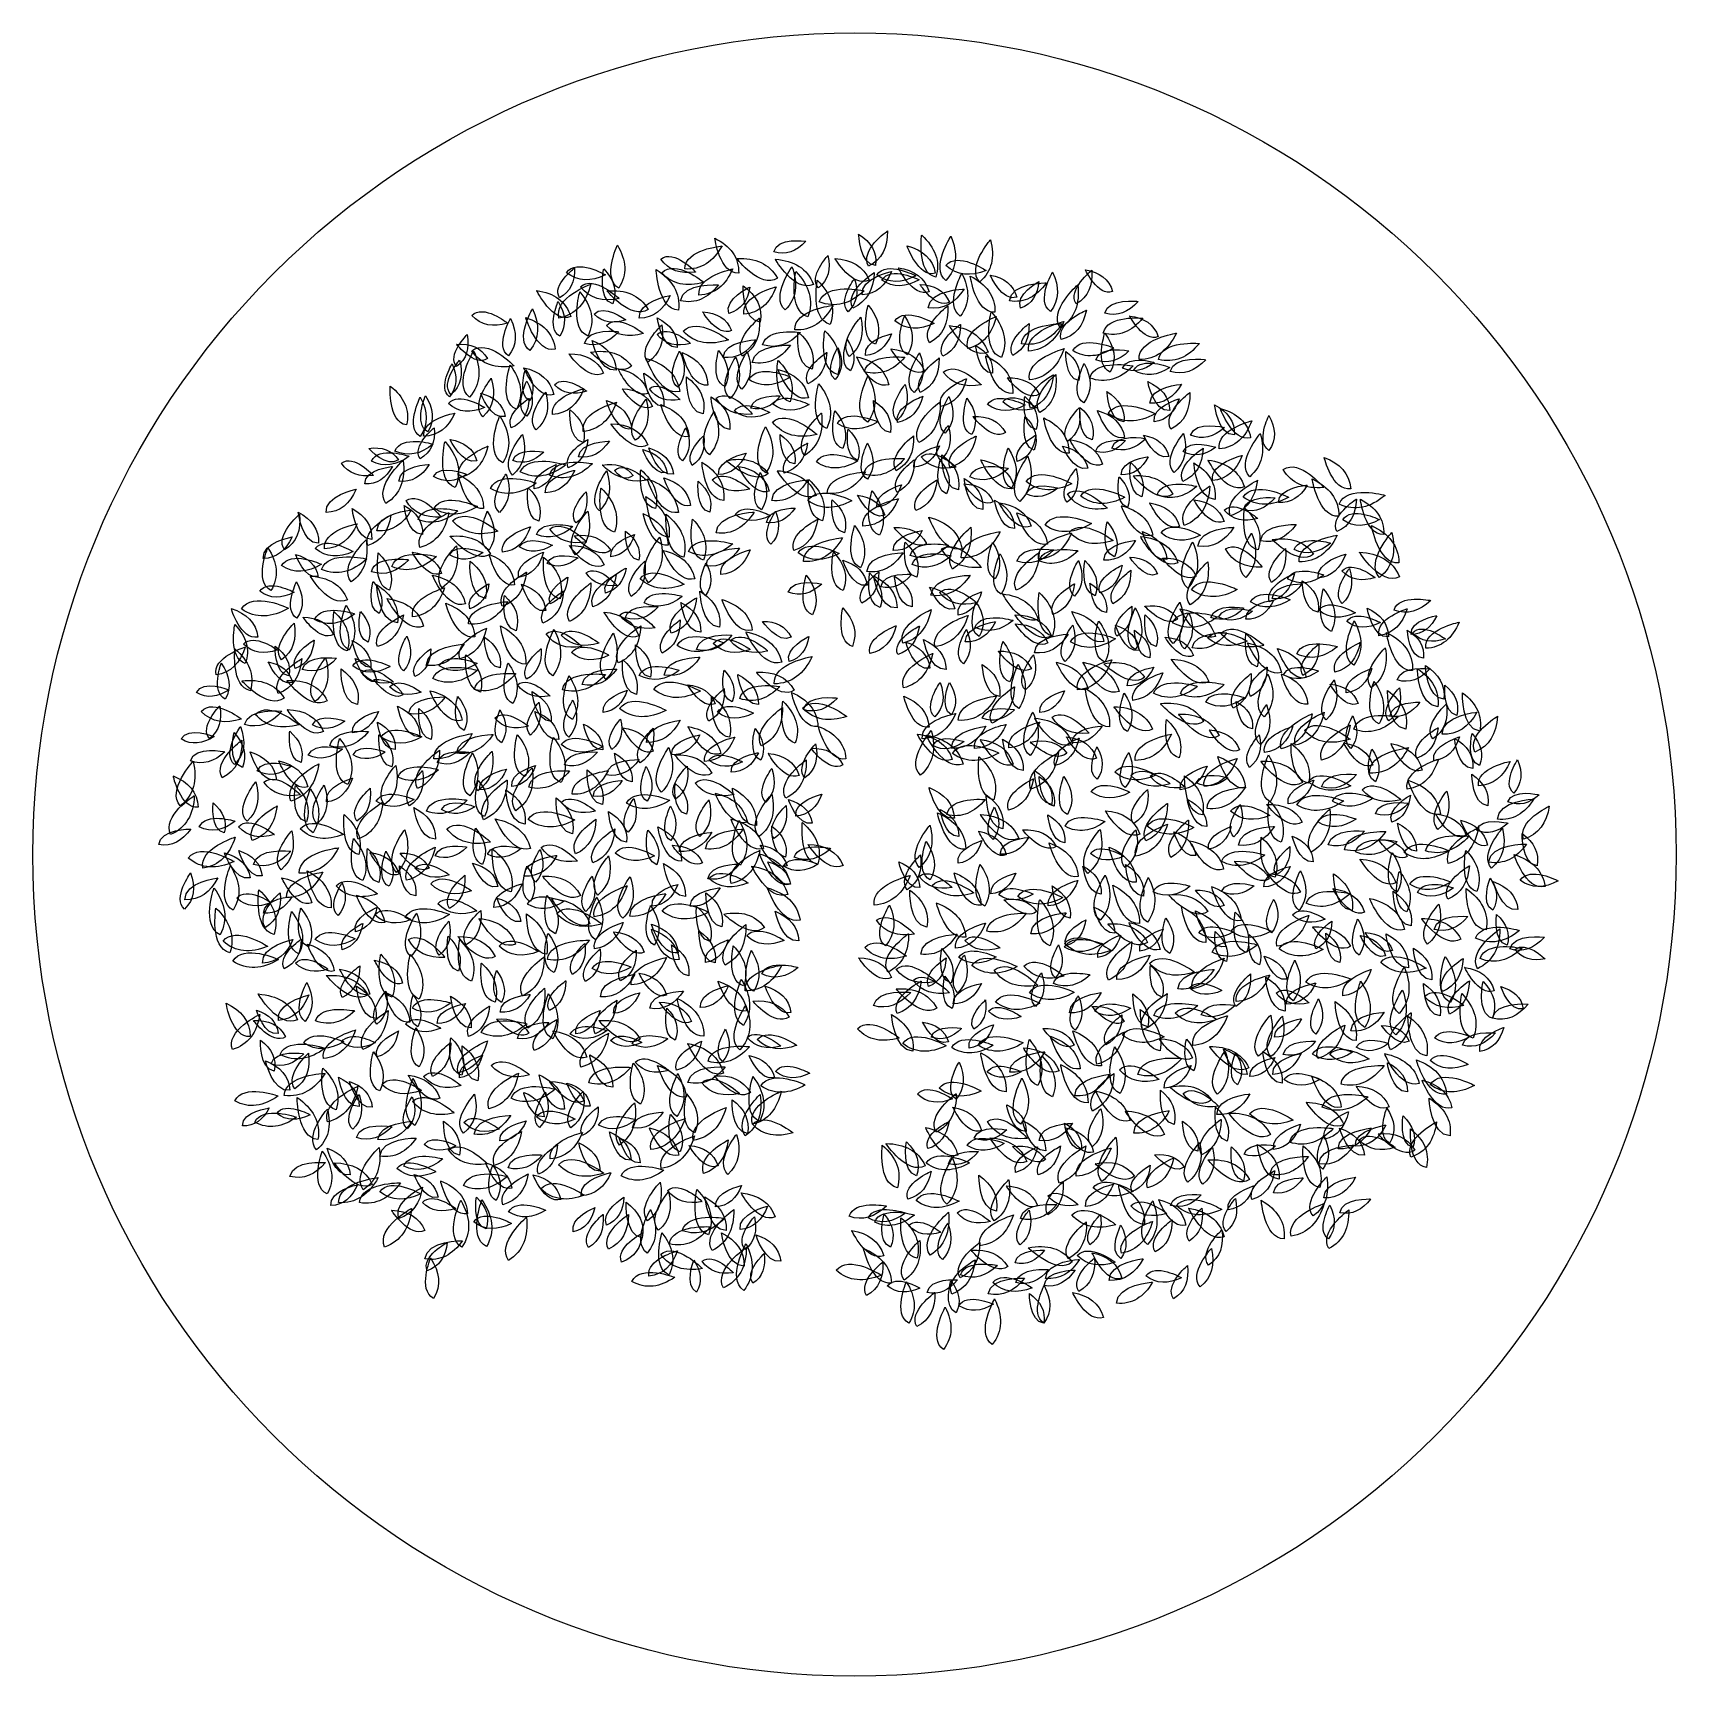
# Model space of a CAD drawing. Extents: x 0 to 430, y 0 to 430.
import ezdxf

# ---------------------------------------------------------------- set-up
doc = ezdxf.new("R2010")
doc.units = 0
doc.layers.add('Calque_1', color=7, linetype='CONTINUOUS')

msp = doc.modelspace()

# ---------------------------------------------------------------- linework, layer by layer
at = {"layer": 'Calque_1', "color": 7}
for points in [[(164.36182, 370.712473)], [(193.89452, 372.642304)], [(139.68632, 367.15059)], [(164.593, 367.151083)], [(170.65179, 368.123882)], [(184.70976, 367.03482)], [(194.82398, 365.69044)], [(218.67509, 368.866569)], [(220.51527, 369.034584)], [(220.84666, 366.57622)], [(236.13635, 366.978686)], [(236.2738, 365.965999)], [(238.91517, 369.020043)], [(143.32301, 363.48153)], [(153.332, 363.1249)], [(174.33287, 361.30167)], [(204.26923, 364.09768)], [(205.57604, 363.16214)], [(217.02843, 361.34175)], [(218.82206, 365.191053)], [(222.15791, 365.219292)], [(234.49351, 362.15032)], [(238.91041, 365.063882)], [(247.75098, 364.75897)], [(282.49665, 362.19752)], [(137.85209, 360.59295)], [(151.80009, 358.97969)], [(161.04535, 357.55015)], [(169.00193, 357.35972)], [(169.48201, 359.805)], [(196.89447, 357.40073)], [(205.79949, 359.52269)], [(213.37941, 356.94715)], [(214.53063, 357.90975)], [(234.29312, 357.93092)], [(239.81618, 359.39885)], [(251.737, 356.79416)], [(255.51425, 359.78606)], [(257.42455, 360.72473)], [(258.43719, 357.86233)], [(266.22664, 357.02622)], [(272.98192, 358.97375)], [(114.9248, 355.94306)], [(137.70446, 355.27921)], [(140.79599, 355.66252)], [(146.90224, 356.29606)], [(150.12501, 353.36045)], [(158.72656, 355.2608)], [(182.14704, 356.5092)], [(186.07235, 356.2701)], [(190.36215, 354.18431)], [(202.83338, 355.58867)], [(208.62894, 353.60503)], [(225.52634, 354.573)], [(242.66999, 355.79467)], [(268.86594, 352.71824)], [(280.45988, 356.52766)], [(137.95089, 350.57687)], [(144.37429, 348.65298)], [(145.33039, 350.58867)], [(163.35914, 350.9616)], [(170.21056, 351.81064)], [(182.85033, 352.01548)], [(190.98344, 348.30768)], [(199.36024, 352.19893)], [(220.47433, 348.42712)], [(234.6289, 348.78609)], [(258.67791, 348.54507)], [(269.0518, 349.64047)], [(280.06691, 351.31048)], [(294.4161, 350.44168)], [(114.8938, 346.73752)], [(119.00174, 344.69107)], [(124.50763, 345.39478)], [(130.08027, 346.81112)], [(136.75656, 347.10617)], [(168.6415, 347.59945)], [(180.65423, 345.00512)], [(185.6826, 345.35309)], [(213.69518, 345.27054)], [(217.83346, 345.50264)], [(228.85413, 345.69294)], [(238.08044, 345.29498)], [(244.60619, 347.33358)], [(249.92526, 346.35533)], [(253.42901, 344.93151)], [(256.38672, 345.50365)], [(260.48404, 346.65205)], [(272.1051, 346.76309)], [(278.07409, 344.36319)], [(289.42277, 344.43343)], [(294.48603, 344.47512)], [(110.9243, 342.58225)], [(149.40119, 340.88725)], [(152.68088, 341.6826)], [(156.69017, 342.68207)], [(160.95051, 343.75376)], [(188.27185, 343.66825)], [(203.91912, 341.90249)], [(210.59986, 340.50219)], [(213.93435, 341.43986)], [(217.62422, 341.25845)], [(233.27397, 341.37649)], [(238.2061, 341.13974)], [(251.11046, 340.84292)], [(276.51512, 339.60413)], [(281.8902, 341.13797)], [(285.10862, 342.20278)], [(288.07525, 341.63724)], [(297.52904, 341.3214)], [(109.48302, 335.3224)], [(136.36755, 335.2931)], [(136.54822, 337.83627)], [(161.00543, 335.53258)], [(161.34859, 336.81455)], [(168.8372, 337.16794)], [(169.30584, 336.08027)], [(176.66597, 337.75851)], [(181.15422, 337.36652)], [(185.57128, 336.72464)], [(187.38537, 339.18212)], [(202.81297, 338.12058)], [(209.94765, 339.17237)], [(223.95331, 337.85244)], [(230.5857, 335.79805)], [(232.1946, 335.78365)], [(256.4301, 335.58596)], [(260.72775, 339.11712)], [(263.32249, 335.3698)], [(273.70518, 338.95361)], [(108.79063, 332.90704)], [(109.08246, 334.70513)], [(114.32931, 334.5982)], [(126.58581, 331.42669)], [(130.12077, 333.60076)], [(162.15852, 332.16421)], [(165.14812, 332.1207)], [(178.8541, 334.36679)], [(182.47715, 334.27339)], [(183.61225, 330.95892)], [(187.92255, 331.73195)], [(193.64175, 332.73099)], [(198.13773, 333.41055)], [(202.96483, 334.43295)], [(237.51205, 332.13969)], [(249.80796, 332.65024)], [(253.81409, 333.41043)], [(260.99528, 331.67428)], [(274.94895, 333.09502)], [(292.25999, 333.03501)], [(297.46235, 331.08974)], [(97.85871, 327.32608)], [(117.80853, 329.49188)], [(123.66145, 329.57993)], [(129.35359, 329.58487)], [(136.02033, 330.07043)], [(175.4262, 330.19702)], [(193.57101, 328.05509)], [(210.53406, 327.71742)], [(218.43721, 328.01877)], [(226.1248, 328.52973)], [(226.25505, 327.99958)], [(263.47229, 330.55068)], [(281.32556, 330.32112)], [(285.43649, 328.16261)], [(293.39896, 328.17044)], [(101.41414, 324.29211)], [(102.29594, 324.39005)], [(103.41613, 325.55341)], [(125.25928, 326.56172)], [(131.76985, 326.03367)], [(144.06428, 325.63809)], [(144.11699, 322.72743)], [(156.76737, 326.31514)], [(157.75788, 323.31567)], [(171.72987, 324.29362)], [(182.39555, 326.17433)], [(207.7369, 326.41457)], [(224.45137, 325.35046)], [(231.82273, 322.71638)], [(238.74674, 325.15051)], [(245.64282, 324.81415)], [(254.50653, 325.31306)], [(262.49357, 326.09867)], [(270.72663, 322.97026)], [(277.16529, 323.46617)], [(285.6198, 324.01165)], [(297.76374, 326.20936)], [(302.84046, 324.69618)], [(314.33486, 324.71932)], [(318.59812, 323.98454)], [(94.81721, 320.51403)], [(95.76599, 318.19308)], [(101.40415, 318.48369)], [(125.62863, 318.02468)], [(142.79455, 318.97036)], [(160.97154, 322.10218)], [(177.04345, 319.51433)], [(201.90716, 319.33591)], [(211.9151, 321.1779)], [(215.88355, 318.09138)], [(232.46904, 319.00105)], [(237.48515, 318.1557)], [(261.97251, 320.73239)], [(271.10278, 319.94147)], [(278.05836, 320.4162)], [(282.2698, 321.26941)], [(297.23422, 319.0731)], [(300.92117, 320.34686)], [(310.36579, 321.04353)], [(323.3788, 320.67282)], [(80.85361, 317.3456)], [(88.69285, 317.87201)], [(104.87941, 313.84377)], [(116.23881, 317.98641)], [(123.01042, 317.4397)], [(125.57202, 314.21543)], [(127.60136, 315.04649)], [(135.20977, 314.18504)], [(140.11847, 316.12084)], [(152.27233, 315.43857)], [(157.08713, 314.10113)], [(166.00611, 314.88206)], [(167.66964, 314.48967)], [(170.03845, 317.96255)], [(172.53472, 316.71192)], [(179.46672, 314.35247)], [(191.82496, 314.8336)], [(192.44035, 314.67248)], [(196.58303, 314.75285)], [(199.38182, 317.11989)], [(205.05542, 317.65032)], [(217.45024, 314.45863)], [(225.89558, 315.36793)], [(230.49892, 316.27419)], [(239.90296, 316.26379)], [(245.15239, 313.72093)], [(257.55599, 317.75258)], [(275.98915, 316.04169)], [(279.89285, 317.03833)], [(284.73206, 314.29524)], [(298.59757, 314.88139)], [(318.34936, 313.79345)], [(327.11322, 315.69086)], [(86.90984, 311.93891)], [(95.83881, 312.64396)], [(110.60433, 310.99082)], [(111.5079, 313.48142)], [(119.80455, 310.71786)], [(131.26763, 310.58912)], [(134.14404, 309.60763)], [(177.82194, 313.01719)], [(192.69217, 310.0545)], [(207.88605, 309.50145)], [(218.38211, 313.11719)], [(226.11911, 309.67538)], [(242.15361, 310.36248)], [(256.06038, 310.77226)], [(256.85724, 310.85246)], [(259.89977, 312.49769)], [(300.8725, 312.57164)], [(308.60165, 312.80722)], [(316.95114, 311.14257)], [(344.76742, 310.653)], [(92.4843, 306.80823)], [(97.74021, 307.57259)], [(105.0722, 305.56709)], [(118.00031, 305.46541)], [(162.93005, 305.46758)], [(172.0967, 306.23058)], [(180.80232, 307.6033)], [(190.64838, 305.1481)], [(193.35157, 307.55891)], [(202.78916, 307.57019)], [(204.98439, 308.91429)], [(220.87447, 305.85337)], [(239.01964, 309.29201)], [(248.52566, 305.24476)], [(251.25973, 307.18865)], [(258.20265, 307.31299)], [(259.89382, 309.29524)], [(270.64854, 307.0931)], [(270.664, 309.29461)], [(274.14457, 308.74403)], [(286.39028, 305.77388)], [(290.14641, 308.56958)], [(294.11217, 309.10771)], [(298.2337, 309.22846)], [(309.30518, 307.86749)], [(316.65149, 308.48043)], [(316.70167, 305.17333)], [(325.83593, 307.04945)], [(341.74259, 306.596)], [(76.82404, 304.42147)], [(100.87416, 302.62867)], [(109.89727, 302.21969)], [(122.14673, 304.4498)], [(132.45712, 302.16817)], [(142.17875, 301.68949)], [(148.27465, 304.84086)], [(168.9694, 304.4684)], [(177.1462, 304.52908)], [(183.82003, 303.88344)], [(191.97716, 301.81277)], [(206.61318, 302.25524)], [(217.16354, 300.86526)], [(222.91215, 303.72101)], [(231.01659, 304.92497)], [(261.18375, 300.87137)], [(264.81898, 301.09076)], [(301.24224, 301.04982)], [(311.65791, 302.11612)], [(311.68526, 305.01638)], [(313.28051, 303.58631)], [(341.64217, 303.46481)], [(342.66194, 302.53853)], [(88.74681, 297.3557)], [(90.11878, 299.60893)], [(102.01598, 298.67795)], [(131.88003, 298.7061)], [(135.28843, 300.11652)], [(152.2469, 299.26049)], [(166.51899, 297.98602)], [(178.79724, 299.08124)], [(212.41922, 299.11029)], [(221.53893, 298.48797)], [(256.84644, 300.29308)], [(271.1414, 299.26029)], [(292.98416, 298.48396)], [(295.16055, 299.07552)], [(300.02582, 300.74189)], [(321.15171, 297.00068)], [(341.14635, 299.42848)], [(353.39238, 298.67333)], [(60.383568, 292.40885)], [(65.94994, 294.64656)], [(73.98484, 295.01047)], [(74.83465, 296.39741)], [(76.38567, 294.96994)], [(87.76037, 295.79639)], [(101.35689, 295.31619)], [(109.06077, 293.37482)], [(119.44735, 294.57908)], [(119.84205, 293.60814)], [(122.94773, 294.03018)], [(127.34097, 295.45165)], [(142.01093, 293.37513)], [(151.25849, 294.55104)], [(151.3004, 292.82438)], [(166.27728, 295.91877)], [(170.36277, 292.77877)], [(171.59284, 294.19855)], [(193.16307, 296.12455)], [(199.1409, 294.48663)], [(200.24655, 293.87384)], [(225.14281, 294.47106)], [(229.56429, 293.21883)], [(233.86446, 296.34785)], [(237.78498, 294.88952)], [(242.88339, 292.60591)], [(243.11851, 294.97364)], [(263.08002, 292.27473)], [(265.43515, 296.17982)], [(282.9736, 292.82019)], [(304.82319, 295.62863)], [(311.99764, 294.92021)], [(320.51787, 294.63152)], [(329.97904, 294.73493)], [(335.01448, 293.5305)], [(65.17955, 290.54972)], [(75.61193, 289.51891)], [(88.6575, 288.94556)], [(93.99338, 290.29163)], [(107.01919, 288.50112)], [(134.60666, 291.12376)], [(144.81766, 288.66115)], [(149.53981, 290.75987)], [(158.64243, 291.97496)], [(175.50312, 292.00665)], [(176.08944, 290.50474)], [(180.0461, 288.19701)], [(201.66481, 291.62769)], [(216.57927, 289.99149)], [(218.19739, 289.01754)], [(230.09031, 290.86203)], [(240.60438, 289.6586)], [(257.48769, 291.72959)], [(263.2582, 291.73727)], [(280.18554, 291.97487)], [(294.24171, 288.35669)], [(296.71314, 292.13814)], [(299.57032, 291.262)], [(331.24668, 291.5551)], [(342.45918, 289.18211)], [(357.35789, 291.26264)], [(59.491883, 283.82565)], [(62.392931, 284.01936)], [(74.75415, 287.69785)], [(83.35358, 286.2791)], [(93.41609, 284.15098)], [(107.18655, 284.75627)], [(126.10721, 285.49321)], [(127.1765, 287.46322)], [(158.92784, 287.12919)], [(161.17316, 286.04459)], [(173.2113, 287.12707)], [(197.67097, 283.63225)], [(212.0445, 284.06789)], [(218.36004, 285.39045)], [(221.86238, 285.03892)], [(231.2722, 287.49494)], [(251.79157, 287.07495)], [(257.30147, 284.13245)], [(302.1844, 284.66005)], [(303.15452, 284.25146)], [(304.37031, 287.8211)], [(317.30467, 287.42877)], [(324.04538, 286.14392)], [(328.22703, 287.09447)], [(336.27535, 287.28366)], [(352.28177, 287.4673)], [(357.5282, 287.63013)], [(82.386, 281.60545)], [(113.26607, 280.5279)], [(118.49061, 281.96361)], [(122.85363, 279.92904)], [(135.40125, 280.59058)], [(138.05194, 281.88619)], [(146.61481, 279.77069)], [(149.86086, 283.37716)], [(156.63606, 282.48918)], [(159.96554, 280.82071)], [(176.06515, 282.7357)], [(216.90271, 280.72289)], [(221.71186, 279.6196)], [(226.13691, 279.46466)], [(230.09352, 279.80084)], [(234.99754, 282.78291)], [(237.2553, 283.4768)], [(253.32791, 283.08335)], [(272.55401, 282.58003)], [(277.91363, 282.68321)], [(279.11196, 283.42754)], [(282.51996, 280.56242)], [(302.75728, 280.27371)], [(318.59155, 281.07657)], [(323.46203, 281.08881)], [(324.24152, 281.96403)], [(342.55169, 280.59499)], [(54.691793, 279.2149)], [(69.20588, 276.79388)], [(73.80068, 276.41819)], [(90.71897, 278.02024)], [(95.47636, 275.59309)], [(99.44269, 277.11952)], [(114.04272, 275.30223)], [(114.38417, 279.24108)], [(133.50049, 275.493)], [(134.29404, 278.77788)], [(140.48104, 275.94055)], [(153.62334, 277.70128)], [(155.02744, 276.86368)], [(203.98527, 277.68557)], [(241.2081, 279.21202)], [(242.08978, 277.59055)], [(263.02751, 276.54496)], [(266.87772, 277.75265)], [(280.91832, 278.24756)], [(298.185, 275.57812)], [(299.49952, 276.5403)], [(308.14515, 276.98683)], [(310.22981, 277.06776)], [(317.37317, 276.49864)], [(336.26845, 278.3894)], [(336.42152, 278.89787)], [(343.72907, 275.94545)], [(356.09519, 278.91818)], [(58.987883, 271.87639)], [(78.73093, 272.53253)], [(102.33515, 274.67218)], [(115.75137, 271.90976)], [(126.52702, 273.53093)], [(134.35708, 272.68083)], [(138.3174, 272.34074)], [(158.60879, 272.17084)], [(167.07206, 272.84338)], [(174.80399, 273.11891)], [(179.72487, 274.42924)], [(182.47923, 270.94742)], [(188.28232, 273.63805)], [(198.41002, 271.84572)], [(246.50478, 274.40107)], [(247.60368, 271.98509)], [(266.54999, 272.1416)], [(266.75333, 272.09313)], [(280.20188, 270.7343)], [(283.56404, 272.11446)], [(307.40088, 271.58106)], [(309.36401, 272.04111)], [(310.83304, 272.89227)], [(339.73577, 273.34604)], [(352.15821, 272.221)], [(354.63531, 271.88423)], [(360.53372, 272.52773)], [(360.89901, 272.98031)], [(55.248509, 269.99993)], [(82.3304, 268.22019)], [(82.81132, 268.47701)], [(87.7798, 270.51113)], [(90.22232, 269.35512)], [(140.97742, 267.80031)], [(164.6962, 267.651)], [(168.6189, 269.63743)], [(173.70532, 268.58112)], [(178.04603, 270.18969)], [(214.4375, 269.41723)], [(219.027, 267.60219)], [(226.29284, 267.2806)], [(227.63385, 270.27514)], [(236.00495, 269.36937)], [(243.97937, 270.57276)], [(262.02937, 267.77057)], [(265.53291, 270.33081)], [(271.47754, 270.63143)], [(288.40894, 268.57872)], [(289.46646, 268.38514)], [(293.88047, 269.35024)], [(298.31251, 270.20285)], [(301.33267, 268.79793)], [(303.28431, 269.01404)], [(303.62563, 267.04864)], [(330.66539, 267.45979)], [(364.36515, 268.91754)], [(55.698453, 264.98947)], [(65.18161, 265.89501)], [(68.7519, 263.62002)], [(70.60322, 263.38218)], [(83.78598, 264.29613)], [(86.15552, 262.56961)], [(88.55211, 263.91728)], [(97.08761, 263.04671)], [(103.03198, 264.44317)], [(106.3926, 264.30839)], [(111.75873, 266.19747)], [(122.30118, 263.82014)], [(129.03196, 264.80668)], [(153.21944, 265.08747)], [(196.0104, 265.30858)], [(197.91615, 265.43183)], [(234.73329, 263.69187)], [(238.97311, 263.40332)], [(243.48526, 264.88587)], [(261.26811, 263.57189)], [(270.0593, 265.51272)], [(280.49989, 265.28976)], [(292.27113, 266.41027)], [(320.31251, 264.10539)], [(326.65319, 262.61714)], [(340.65119, 262.6556)], [(345.55679, 264.51394)], [(360.95847, 263.07344)], [(363.8046, 266.31323)], [(48.04561, 261.9452)], [(57.043485, 257.84141)], [(67.10328, 261.73568)], [(68.00824, 259.96087)], [(90.09116, 260.19523)], [(93.38627, 258.86999)], [(100.04885, 261.56902)], [(104.72279, 260.98316)], [(115.64765, 258.14264)], [(126.89901, 259.37634)], [(129.24332, 260.82531)], [(136.09091, 261.74298)], [(138.61169, 258.09946)], [(143.75065, 259.42049)], [(149.99989, 260.86261)], [(158.72812, 261.8468)], [(161.64593, 261.41497)], [(162.49398, 258.15856)], [(165.2414, 261.88992)], [(194.01822, 259.64041)], [(199.23074, 257.96723)], [(227.81213, 258.57006)], [(255.59676, 260.12478)], [(259.69862, 258.03548)], [(273.28404, 258.02269)], [(276.06619, 258.33184)], [(286.34144, 259.12039)], [(290.86632, 261.38588)], [(307.68405, 260.23493)], [(327.19884, 261.96416)], [(332.26456, 261.80964)], [(333.10348, 261.24374)], [(350.1222, 258.62043)], [(356.94844, 260.63575)], [(42.902921, 257.36069)], [(50.470752, 255.62817)], [(64.286491, 257.13447)], [(65.84945, 255.89095)], [(74.00054, 254.97699)], [(77.1181, 255.21185)], [(85.05677, 254.18923)], [(96.9186, 256.74957)], [(117.21388, 257.47718)], [(125.67486, 254.48727)], [(157.9556, 256.83508)], [(178.59835, 254.38163)], [(183.00448, 254.95972)], [(184.991, 255.79375)], [(189.90542, 254.18995)], [(252.97822, 256.35711)], [(284.16872, 257.6407)], [(287.80472, 255.29946)], [(293.19452, 257.15784)], [(300.2133, 257.05485)], [(306.86103, 254.86059)], [(318.57228, 256.35586)], [(333.52763, 254.35139)], [(343.56712, 257.24461)], [(346.71475, 254.51871)], [(367.54104, 253.58441)], [(369.10493, 255.61688)], [(44.153941, 252.43475)], [(58.315319, 251.64496)], [(98.37234, 251.89653)], [(112.41927, 250.09996)], [(120.91436, 250.61243)], [(135.67293, 249.77252)], [(141.22652, 250.27141)], [(149.30307, 252.14055)], [(153.57572, 253.14551)], [(176.92102, 249.83099)], [(179.1608, 252.21825)], [(201.44402, 253.25244)], [(201.62856, 252.88584)], [(235.99404, 250.98275)], [(240.33154, 251.55152)], [(242.14933, 250.09897)], [(248.34551, 250.62687)], [(250.8992, 249.3238)], [(257.95347, 253.18784)], [(263.46723, 252.11789)], [(266.70208, 250.95373)], [(306.29792, 249.81076)], [(314.05414, 253.26139)], [(322.16884, 250.97724)], [(338.32175, 250.23324)], [(354.6947, 249.9724)], [(355.02639, 251.21653)], [(372.50968, 251.38896)], [(38.90328, 245.21821)], [(46.287056, 245.35823)], [(55.512569, 248.95528)], [(73.24645, 248.8719)], [(76.16766, 247.17792)], [(83.69216, 246.78809)], [(91.2595, 245.71176)], [(101.37547, 245.76311)], [(104.28108, 245.04385)], [(112.96884, 247.46506)], [(130.23142, 246.21218)], [(137.7059, 245.07005)], [(140.2892, 245.69186)], [(182.34403, 245.6566)], [(205.4353, 248.45606)], [(232.72531, 245.28024)], [(234.4867, 248.2974)], [(281.6789, 248.3709)], [(286.37913, 247.19731)], [(292.94975, 247.80731)], [(310.34064, 246.08878)], [(319.1044, 247.88453)], [(332.64484, 247.39505)], [(345.54616, 247.75571)], [(352.21196, 249.13755)], [(359.18905, 247.81049)], [(366.20201, 245.22039)], [(368.63451, 246.46313)], [(378.49788, 247.23858)], [(72.16202, 240.97011)], [(77.80835, 243.38071)], [(83.86904, 241.06566)], [(94.9185, 242.4166)], [(110.94596, 241.48513)], [(122.64581, 244.18269)], [(138.32042, 243.74081)], [(149.17962, 242.36892)], [(151.57026, 242.44493)], [(160.57145, 244.29715)], [(162.3625, 241.97968)], [(167.13492, 241.03122)], [(180.08794, 241.40037)], [(190.60443, 243.43081)], [(199.52549, 244.14258)], [(235.47142, 243.488)], [(240.3186, 242.78771)], [(240.63156, 241.41082)], [(246.33834, 242.723)], [(255.38024, 242.88535)], [(260.9671, 240.85987)], [(270.54827, 241.49739)], [(271.86326, 244.27253)], [(272.01555, 243.91184)], [(315.67749, 242.35065)], [(321.14578, 243.72308)], [(322.19794, 241.64206)], [(326.60273, 242.66395)], [(330.27793, 243.5712)], [(344.77924, 242.75298)], [(377.22834, 241.74738)], [(41.335405, 239.52909)], [(52.900173, 238.49839)], [(54.920337, 237.72749)], [(58.773554, 236.85895)], [(70.26102, 239.04645)], [(94.03221, 237.89707)], [(104.9781, 239.99893)], [(105.87565, 239.05848)], [(139.2043, 238.42499)], [(158.9174, 238.94046)], [(175.7506, 239.30476)], [(176.93588, 239.65698)], [(182.71984, 236.52685)], [(190.4906, 239.65387)], [(211.95442, 238.41335)], [(212.77299, 239.98776)], [(240.57344, 239.88443)], [(243.40472, 238.63597)], [(256.53093, 238.59807)], [(259.12827, 236.98799)], [(267.34693, 238.27951)], [(278.24302, 240.18192)], [(283.0901, 236.49683)], [(288.35424, 239.59938)], [(299.88827, 240.30274)], [(318.31874, 237.78459)], [(337.15176, 239.6866)], [(350.52108, 238.33533)], [(362.0232, 240.16096)], [(363.4437, 237.04316)], [(366.46117, 239.53466)], [(376.72952, 237.5282)], [(378.40278, 238.28611)], [(49.638496, 235.07198)], [(60.572886, 233.92917)], [(63.876871, 234.52077)], [(72.01387, 232.68353)], [(82.51529, 233.28091)], [(95.58664, 235.2602)], [(100.74475, 232.24799)], [(125.35409, 232.78925)], [(128.91633, 235.40271)], [(129.79486, 232.59831)], [(138.29297, 233.81324)], [(150.12242, 235.82475)], [(156.87198, 233.99971)], [(173.33863, 233.65883)], [(177.66859, 236.24484)], [(200.52897, 235.7007)], [(202.03097, 235.01398)], [(232.22153, 235.74793)], [(261.0484, 232.09745)], [(278.49271, 234.66752)], [(285.73992, 232.51441)], [(287.23667, 235.65747)], [(292.32136, 235.4804)], [(304.37794, 233.74777)], [(306.41601, 232.82663)], [(317.24364, 232.4352)], [(332.11835, 233.7915)], [(333.68975, 234.09324)], [(333.78062, 233.66727)], [(337.13206, 232.68262)], [(349.66779, 236.28603)], [(351.21795, 234.00418)], [(359.56087, 232.109)], [(378.1351, 232.98768)], [(67.5875, 228.90808)], [(76.93079, 228.74295)], [(89.94164, 228.91622)], [(92.12682, 228.03206)], [(114.381, 230.34506)], [(116.50003, 231.66207)], [(116.95562, 231.87558)], [(138.30804, 228.62687)], [(141.14632, 230.75325)], [(146.64957, 230.22695)], [(149.06626, 228.05702)], [(155.36826, 228.45185)], [(160.75471, 228.91794)], [(164.5513, 231.32969)], [(168.2334, 229.43252)], [(191.81432, 228.70749)], [(197.00542, 229.71415)], [(251.43941, 229.26267)], [(266.57758, 228.08719)], [(276.91932, 231.4003)], [(300.14702, 231.92835)], [(323.68795, 228.79761)], [(328.37256, 228.22168)], [(330.71493, 227.97265)], [(339.98838, 228.98134)], [(347.73065, 231.9411)], [(380.60119, 227.75981)], [(385.87031, 228.76834)], [(387.38022, 231.07612)], [(38.691211, 227.68511)], [(43.37797, 227.40837)], [(56.139868, 223.699)], [(71.66422, 223.52228)], [(84.85808, 223.75531)], [(98.61497, 227.70515)], [(103.10876, 226.30619)], [(107.00417, 226.78072)], [(117.94843, 224.06875)], [(118.25267, 224.90615)], [(126.40216, 226.45451)], [(129.65142, 224.17742)], [(171.0824, 225.52508)], [(199.62576, 225.04827)], [(239.12473, 225.4477)], [(241.12921, 224.50641)], [(255.26915, 226.56415)], [(267.24172, 227.66845)], [(270.66808, 225.42973)], [(306.01658, 225.33184)], [(307.19289, 227.03453)], [(313.33879, 226.36757)], [(332.07025, 223.46097)], [(336.18283, 223.50177)], [(351.23262, 225.6396)], [(368.20417, 225.55189)], [(383.10705, 224.21576)], [(36.171371, 220.2378)], [(43.646212, 222.19449)], [(50.180455, 220.63425)], [(53.887102, 222.2672)], [(70.0639, 221.69799)], [(73.40512, 220.708)], [(74.51449, 223.00582)], [(108.41921, 221.68861)], [(128.86733, 222.96709)], [(141.22373, 220.42395)], [(155.78419, 220.86522)], [(174.53098, 219.73392)], [(186.98752, 223.44932)], [(189.34813, 222.55568)], [(190.03026, 219.70783)], [(203.97292, 223.19249)], [(242.24909, 219.73895)], [(253.76059, 221.69897)], [(257.93667, 219.22538)], [(270.05287, 222.3845)], [(288.03378, 223.07802)], [(289.64757, 220.3427)], [(291.50528, 222.38748)], [(307.13159, 222.30392)], [(314.19407, 219.65912)], [(355.51523, 223.44382)], [(367.58296, 221.54286)], [(375.06933, 219.83497)], [(377.63146, 221.36229)], [(33.058962, 217.59925)], [(57.486108, 218.6886)], [(85.19387, 219.0136)], [(85.3666, 215.01729)], [(105.40155, 219.04323)], [(119.02477, 215.05453)], [(130.23542, 216.59585)], [(133.09431, 216.81955)], [(142.07387, 215.13504)], [(152.43262, 215.38339)], [(155.41805, 218.19703)], [(166.93663, 218.67068)], [(169.15949, 215.81956)], [(176.05765, 216.5085)], [(191.19475, 216.52976)], [(193.95156, 219.14911)], [(244.09581, 216.43176)], [(251.243, 218.89128)], [(253.11996, 215.12338)], [(254.67507, 214.87447)], [(267.76906, 217.10536)], [(270.04529, 218.04965)], [(276.73039, 215.25898)], [(291.20458, 218.57099)], [(307.59088, 216.37355)], [(315.41671, 217.475)], [(326.57964, 218.25589)], [(334.45007, 215.58667)], [(338.89861, 217.55283)], [(343.14664, 216.23603)], [(345.97692, 215.66982)], [(358.75997, 215.51907)], [(361.97209, 215.88889)], [(364.34748, 215.92974)], [(380.49455, 217.41049)], [(389.97681, 219.03031)], [(40.760733, 214.08195)], [(44.630471, 211.45393)], [(57.811174, 212.39225)], [(65.03146, 211.02978)], [(100.0554, 211.46217)], [(103.7415, 211.4215)], [(105.33438, 214.65542)], [(117.73115, 212.41982)], [(146.59412, 212.80709)], [(163.33311, 212.33789)], [(169.7779, 213.28278)], [(175.22491, 212.83099)], [(185.1481, 212.21034)], [(196.43292, 211.97844)], [(196.9987, 214.3331)], [(197.37831, 212.02867)], [(199.22864, 214.28591)], [(205.44263, 212.45036)], [(212.00102, 212.14025)], [(231.95281, 211.63142)], [(242.07169, 212.70102)], [(285.7797, 211.6115)], [(288.54287, 214.59517)], [(297.73203, 214.23043)], [(304.23598, 214.70169)], [(310.93466, 213.20364)], [(311.53712, 211.14738)], [(334.95713, 213.12012)], [(359.53718, 214.50219)], [(370.2667, 212.68768)], [(380.79127, 213.01339)], [(381.60562, 211.44973)], [(393.4768, 212.06653)], [(56.985548, 208.90918)], [(60.121125, 209.37852)], [(69.78769, 210.11915)], [(79.43387, 206.777)], [(86.43882, 208.17238)], [(90.57087, 207.63643)], [(93.27792, 206.67929)], [(95.27069, 210.28178)], [(95.92866, 209.88424)], [(97.86348, 208.27863)], [(104.18101, 207.36191)], [(121.74012, 206.62279)], [(128.6266, 209.3374)], [(131.6027, 207.79266)], [(176.66311, 208.64745)], [(176.92187, 208.69596)], [(182.71052, 207.37909)], [(198.23463, 207.20508)], [(198.23463, 207.20508)], [(231.93148, 209.28737)], [(232.10683, 206.33001)], [(234.79622, 208.41148)], [(235.31779, 206.8837)], [(273.5118, 209.22364)], [(276.01006, 210.06451)], [(288.67438, 207.76429)], [(322.08405, 206.52164)], [(323.47926, 208.67193)], [(325.02126, 209.05187)], [(325.15932, 209.63987)], [(356.59714, 207.60629)], [(360.231, 207.24488)], [(389.10113, 208.24701)], [(395.57464, 206.63638)], [(39.87842, 203.15862)], [(53.459029, 203.58727)], [(66.49484, 203.7505)], [(73.10405, 202.33441)], [(100.25964, 204.15455)], [(106.05775, 202.13536)], [(125.22434, 205.26739)], [(129.46855, 202.05301)], [(130.29149, 202.67347)], [(143.3397, 204.28495)], [(147.87083, 204.39308)], [(170.80651, 204.01683)], [(197.55773, 204.54942)], [(228.76214, 205.74933)], [(250.66332, 204.72154)], [(252.71009, 204.47991)], [(257.72038, 204.03083)], [(279.50789, 204.66304)], [(290.57151, 204.09208)], [(293.12763, 205.25411)], [(311.00036, 205.3223)], [(331.59271, 205.16783)], [(333.11193, 202.23097)], [(356.93867, 205.13889)], [(362.21348, 205.04795)], [(370.11654, 203.36019)], [(377.72677, 205.34395)], [(39.83065, 200.73102)], [(52.508215, 200.45572)], [(60.453669, 199.70069)], [(78.18099, 201.09529)], [(79.94181, 199.0819)], [(89.60024, 199.18323)], [(97.52982, 198.54099)], [(109.09698, 200.88961)], [(120.72373, 201.13583)], [(137.11838, 199.58945)], [(144.76454, 200.10286)], [(146.93908, 198.69255)], [(154.39841, 198.32375)], [(156.23022, 198.84725)], [(162.06583, 201.46512)], [(164.68899, 200.15747)], [(172.02993, 201.50854)], [(200.78794, 197.85033)], [(220.16034, 201.7815)], [(220.77714, 197.79228)], [(248.14016, 201.76463)], [(249.08371, 201.53249)], [(262.63496, 200.07445)], [(265.68075, 201.55296)], [(271.41997, 198.36122)], [(279.21343, 197.78623)], [(307.36213, 200.10176)], [(311.69934, 201.66506)], [(316.10197, 197.70377)], [(329.53242, 199.20818)], [(331.30286, 200.39186)], [(345.10249, 200.31345)], [(348.33854, 199.89523)], [(359.44795, 199.99225)], [(381.906, 200.48146)], [(388.48767, 200.61513)], [(49.104823, 194.03061)], [(60.961344, 195.91677)], [(63.221254, 194.11496)], [(84.49136, 194.79986)], [(92.20685, 197.21479)], [(127.73389, 197.50404)], [(136.81682, 194.2904)], [(145.82051, 196.83901)], [(180.34803, 196.07202)], [(186.8036, 193.69946)], [(191.45899, 195.95355)], [(233.8958, 196.00044)], [(244.09193, 193.38603)], [(249.57138, 194.92228)], [(261.1526, 194.29165)], [(283.11636, 194.42392)], [(289.51829, 196.94325)], [(291.58802, 197.27912)], [(305.03162, 194.50745)], [(313.47088, 194.93141)], [(324.02814, 194.55798)], [(358.78886, 195.41175)], [(360.57826, 196.3375)], [(366.59627, 195.42555)], [(380.16936, 195.26252)], [(49.876767, 192.35495)], [(51.672696, 189.29018)], [(72.24437, 190.87706)], [(73.9965, 192.743)], [(80.99982, 190.11072)], [(98.36508, 192.73002)], [(113.48289, 191.3692)], [(122.04335, 191.05609)], [(126.35288, 191.5575)], [(147.01308, 190.35808)], [(147.26191, 192.6886)], [(160.00218, 189.46463)], [(162.68517, 191.29427)], [(168.9027, 189.3263)], [(177.29235, 192.265)], [(200.40217, 192.38699)], [(217.71607, 190.68683)], [(223.06627, 191.11881)], [(241.41168, 190.46359)], [(243.85906, 192.48638)], [(266.17051, 191.15555)], [(269.92763, 190.73599)], [(269.93363, 191.71993)], [(270.29752, 191.14345)], [(289.61309, 189.75994)], [(291.65779, 192.02265)], [(294.95745, 190.19366)], [(297.44973, 189.10904)], [(306.90317, 192.0104)], [(308.50983, 189.43285)], [(312.04122, 190.92655)], [(317.50636, 189.37875)], [(325.40943, 190.99632)], [(326.01056, 190.34734)], [(335.61336, 190.35283)], [(344.71105, 190.99662)], [(355.72679, 189.88982)], [(364.81673, 191.55468)], [(373.54981, 192.84603)], [(377.38911, 193.1466)], [(385.65279, 191.31822)], [(386.40714, 190.28947)], [(387.72119, 190.1607)], [(52.433656, 187.11645)], [(60.217892, 186.57833)], [(65.85864, 185.09722)], [(68.81674, 186.60486)], [(69.72288, 189.03584)], [(99.01739, 188.33515)], [(106.34884, 188.63641)], [(121.04007, 188.36059)], [(134.52301, 188.93246)], [(134.70063, 187.55205)], [(146.43589, 185.21651)], [(169.13777, 187.51156)], [(176.02494, 186.77691)], [(178.54124, 186.69605)], [(181.15443, 186.09221)], [(225.92767, 184.99508)], [(232.30675, 188.91698)], [(242.2497, 188.05569)], [(245.67526, 185.95633)], [(259.2888, 185.76966)], [(278.60609, 188.0377)], [(292.13136, 186.46394)], [(312.2517, 186.99454)], [(320.95057, 186.13439)], [(341.95201, 186.76792)], [(346.97244, 188.70926)], [(352.60595, 186.761)], [(353.85017, 188.46263)], [(359.84464, 185.38909)], [(377.88938, 185.14333)], [(378.5972, 187.76774)], [(78.95948, 184.53539)], [(96.84341, 181.36949)], [(111.4824, 184.52384)], [(114.87794, 181.88514)], [(136.43234, 184.14272)], [(141.29895, 183.63003)], [(144.68416, 181.76882)], [(153.76921, 181.91993)], [(156.55804, 180.9561)], [(171.65664, 183.30684)], [(185.9476, 180.66892)], [(190.79222, 183.77943)], [(223.71363, 184.24792)], [(224.6942, 182.83136)], [(230.38618, 182.13903)], [(234.39424, 180.51352)], [(240.29095, 181.3108)], [(251.50506, 184.75627)], [(267.00244, 181.24093)], [(267.5639, 182.78833)], [(281.42263, 182.16587)], [(283.57446, 182.30301)], [(328.03021, 182.38723)], [(333.06659, 181.59936)], [(365.93156, 182.22469)], [(81.02182, 177.60028)], [(87.74729, 178.30065)], [(88.29915, 178.50204)], [(94.07529, 177.69513)], [(101.19272, 177.19775)], [(120.99821, 176.40911)], [(122.68262, 176.33261)], [(128.20346, 178.00588)], [(148.54725, 177.74588)], [(165.83585, 178.22692)], [(186.38337, 179.35137)], [(188.62435, 179.22459)], [(242.01023, 178.80855)], [(251.89867, 176.41099)], [(260.77938, 178.84977)], [(295.48699, 177.73351)], [(299.56795, 179.89518)], [(302.53776, 180.09544)], [(303.30218, 179.87164)], [(314.80128, 176.56901)], [(325.24602, 178.76613)], [(329.7007, 176.77497)], [(342.72757, 178.02869)], [(364.09234, 177.84796)], [(368.72813, 179.1927)], [(370.8648, 176.29877)], [(382.30168, 179.37162)], [(89.92828, 172.13367)], [(99.37337, 174.79173)], [(122.30191, 173.81105)], [(135.20359, 174.22628)], [(151.98341, 173.49014)], [(161.46673, 174.77283)], [(174.67497, 174.96189)], [(186.77543, 174.15879)], [(197.89519, 172.50194)], [(198.38532, 173.68892)], [(219.95326, 175.48001)], [(226.14323, 173.4007)], [(236.54757, 174.84612)], [(240.55665, 174.72502)], [(240.84401, 175.95443)], [(250.02823, 174.00331)], [(262.3388, 175.28312)], [(271.2334, 173.56018)], [(277.84091, 173.99253)], [(293.28703, 172.91835)], [(298.87176, 173.49548)], [(305.64566, 173.04047)], [(314.70713, 175.28462)], [(327.59818, 174.06054)], [(327.85785, 175.89552)], [(357.40561, 173.40101)], [(368.11855, 172.78599)], [(370.62935, 173.28649)], [(381.82054, 172.16659)], [(381.82054, 172.16659)], [(389.89157, 174.6435)], [(64.315218, 168.1953)], [(64.36092, 171.61028)], [(69.36195, 171.79476)], [(71.35431, 171.36298)], [(74.09155, 171.49149)], [(90.05914, 170.61427)], [(97.62104, 170.61262)], [(98.7326, 171.14468)], [(100.80232, 169.95085)], [(105.90747, 170.84047)], [(114.75118, 169.64574)], [(117.41207, 168.413)], [(129.55726, 169.59069)], [(129.84674, 168.26408)], [(140.68473, 167.97464)], [(142.09631, 168.06794)], [(147.1572, 168.07605)], [(172.33302, 171.37008)], [(185.93372, 170.29826)], [(215.82098, 169.45132)], [(246.19304, 169.28184)], [(272.6701, 169.07383)], [(285.05104, 167.76587)], [(285.48096, 171.30259)], [(290.3189, 169.16437)], [(291.73046, 169.89556)], [(335.62638, 168.04811)], [(344.7762, 168.86836)], [(348.48512, 169.79981)], [(356.55345, 167.85229)], [(52.311503, 163.97671)], [(56.991382, 167.37814)], [(66.24646, 167.28666)], [(71.00102, 165.73621)], [(80.86403, 165.94709)], [(86.42206, 164.00916)], [(114.08335, 167.42694)], [(126.84531, 166.87895)], [(131.21176, 163.78437)], [(136.09786, 166.79736)], [(151.20766, 166.32637)], [(156.86736, 165.45687)], [(158.93683, 166.69918)], [(168.11133, 166.48764)], [(175.61585, 167.5245)], [(185.00906, 163.90245)], [(186.92332, 167.1092)], [(189.58641, 166.58613)], [(227.6333, 165.60819)], [(230.29367, 163.59971)], [(235.06785, 167.23724)], [(239.5584, 165.97135)], [(240.41683, 164.50807)], [(244.97886, 164.37424)], [(247.32441, 165.11689)], [(272.42615, 165.14584)], [(280.73821, 165.26814)], [(294.91868, 163.67582)], [(303.47017, 165.04885)], [(324.86622, 167.23598)], [(346.1536, 166.31822)], [(346.23064, 164.5791)], [(355.15315, 163.90891)], [(360.07019, 166.20722)], [(366.79308, 166.9653)], [(373.96931, 165.12368)], [(376.80197, 166.95924)], [(378.5047, 163.4931)], [(62.429604, 160.24236)], [(64.77565, 162.71602)], [(76.13239, 161.65149)], [(90.08986, 162.08032)], [(101.19257, 159.4576)], [(120.0071, 159.81217)], [(143.47494, 159.37511)], [(144.99924, 161.99862)], [(157.63979, 160.66373)], [(176.73634, 160.92932)], [(180.51394, 160.85281)], [(278.35048, 160.17721)], [(279.61571, 159.72846)], [(303.38851, 161.8038)], [(318.11077, 159.2105)], [(320.67975, 162.25143)], [(323.87311, 162.16163)], [(327.12372, 162.71771)], [(334.7708, 162.75501)], [(336.13113, 161.67639)], [(339.26611, 162.67651)], [(364.62866, 162.3785)], [(365.5523, 161.12586)], [(63.264612, 158.36296)], [(91.41015, 154.81855)], [(102.32941, 156.96168)], [(104.66739, 156.91808)], [(111.3229, 157.91762)], [(111.71119, 156.59287)], [(112.31311, 157.27233)], [(116.49686, 155.77832)], [(145.49791, 155.33015)], [(168.44814, 158.59033)], [(171.43753, 155.41688)], [(175.04495, 155.32091)], [(180.71667, 157.78092)], [(194.04399, 156.67389)], [(194.35584, 158.24167)], [(249.69702, 158.07398)], [(255.58276, 158.09977)], [(268.51647, 158.42089)], [(274.00547, 158.99092)], [(284.2582, 158.7161)], [(289.11045, 157.48914)], [(303.7522, 158.40311)], [(315.17811, 154.79944)], [(317.65684, 157.47847)], [(318.35202, 156.92457)], [(324.35673, 157.49752)], [(326.82723, 155.21313)], [(327.30521, 156.11856)], [(342.22341, 154.9045)], [(362.673, 155.13645)], [(365.53035, 154.85721)], [(52.965826, 150.55605)], [(65.86687, 151.97445)], [(67.34275, 153.34769)], [(68.64051, 153.76411)], [(90.84637, 153.17182)], [(99.44665, 150.44866)], [(106.52555, 151.27305)], [(125.1951, 151.24193)], [(144.32172, 150.60788)], [(151.78716, 154.19757)], [(171.0287, 151.60047)], [(187.76788, 152.74811)], [(190.51914, 154.50398)], [(231.43144, 152.33709)], [(237.18092, 153.87631)], [(241.55524, 150.99144)], [(254.62108, 152.97752)], [(262.96238, 154.56457)], [(266.81544, 151.67075)], [(272.57465, 151.84844)], [(284.48306, 152.47185)], [(296.01311, 153.93126)], [(300.93087, 152.52337)], [(308.35513, 150.88791)], [(309.95316, 152.32647)], [(359.56825, 152.91706)], [(369.81515, 152.36791)], [(63.8979, 147.28411)], [(79.42066, 148.26764)], [(85.44447, 149.10447)], [(88.88969, 148.96396)], [(119.38514, 148.49333)], [(131.80273, 146.40303)], [(133.8188, 146.41152)], [(139.14166, 148.38455)], [(145.90917, 149.2182)], [(159.07411, 149.75252)], [(168.51404, 146.4758)], [(277.24892, 147.90548)], [(309.70865, 146.99427)], [(318.2968, 147.19612)], [(337.32107, 148.96706)], [(342.29477, 148.89584)], [(354.80701, 149.03342)], [(371.2172, 148.77904)], [(54.964586, 144.0426)], [(58.195072, 145.00206)], [(77.19879, 145.05688)], [(83.80616, 143.13525)], [(97.98645, 143.269)], [(100.03033, 144.17547)], [(112.72679, 142.11431)], [(112.84028, 144.95801)], [(115.54994, 141.84623)], [(132.60337, 143.5718)], [(140.8107, 143.54253)], [(148.09738, 144.18491)], [(156.98, 143.54646)], [(173.25385, 142.2423)], [(186.99913, 142.01795)], [(188.29144, 144.44823)], [(188.29144, 144.44823)], [(190.17077, 145.2121)], [(236.34075, 142.3808)], [(248.214, 142.79954)], [(249.78762, 145.15924)], [(258.43216, 144.50644)], [(259.919, 142.59116)], [(287.06597, 145.45393)], [(288.04456, 142.1409)], [(298.55177, 144.41385)], [(342.92885, 144.39188)], [(74.34532, 137.7994)], [(74.69112, 140.43888)], [(84.76624, 141.02196)], [(90.39023, 140.49613)], [(102.49081, 139.1206)], [(108.8578, 137.76293)], [(122.28125, 140.08439)], [(143.81898, 141.47941)], [(153.50645, 139.02777)], [(161.72177, 137.85582)], [(172.80876, 140.2341)], [(186.43614, 141.4431)], [(234.14234, 138.08336)], [(244.48614, 138.90026)], [(246.29985, 140.82017)], [(263.27553, 140.24063)], [(265.05378, 137.54296)], [(274.35094, 137.83378)], [(277.21432, 138.62356)], [(296.02849, 141.76579)], [(312.45681, 140.04663)], [(323.78347, 141.74533)], [(324.59477, 137.881)], [(328.71427, 139.78277)], [(337.89854, 140.54143)], [(341.46374, 138.04001)], [(345.90746, 138.73418)], [(346.98123, 140.35017)], [(354.97481, 139.55829)], [(361.03171, 138.36156)], [(361.54004, 137.67909)], [(370.74775, 141.4047)], [(90.83707, 136.1411)], [(97.12747, 133.48147)], [(111.73737, 136.38424)], [(120.75967, 133.70506)], [(135.45335, 135.42487)], [(137.63577, 133.88183)], [(156.5772, 135.03836)], [(158.99237, 134.39881)], [(169.10363, 136.41048)], [(169.42434, 137.23209)], [(179.34596, 133.58584)], [(233.49629, 133.61414)], [(233.74317, 134.25639)], [(239.56042, 134.13924)], [(242.01028, 136.35906)], [(260.04995, 134.71295)], [(264.91509, 135.2144)], [(277.51564, 137.19798)], [(304.80471, 137.44094)], [(305.77227, 136.47063)], [(316.8819, 136.6236)], [(336.4016, 134.07345)], [(348.37873, 136.38304)], [(360.45541, 135.83313)], [(67.37517, 130.83518)], [(83.12196, 131.24845)], [(95.32694, 132.91455)], [(124.4008, 133.07983)], [(132.37776, 131.3685)], [(148.46821, 132.21451)], [(153.94303, 130.96217)], [(164.44171, 132.89623)], [(175.55162, 131.57991)], [(181.87524, 131.33707)], [(231.23046, 130.96887)], [(257.11303, 131.87887)], [(263.03463, 131.23922)], [(268.52008, 129.04275)], [(273.00989, 130.88887)], [(279.70331, 129.52914)], [(288.22781, 130.92301)], [(301.24735, 133.19898)], [(302.16733, 129.29167)], [(316.72526, 129.68712)], [(318.28426, 129.99562)], [(323.64306, 131.43864)], [(326.0879, 130.12574)], [(337.46038, 132.75228)], [(364.54547, 133.12295)], [(77.08628, 126.22571)], [(86.54056, 127.35015)], [(88.87227, 128.71538)], [(90.89157, 126.82205)], [(106.11118, 125.37761)], [(112.76398, 128.40469)], [(125.41168, 127.73429)], [(132.98993, 127.5578)], [(138.1757, 124.79834)], [(143.48135, 125.80732)], [(166.12903, 127.11608)], [(226.21828, 127.86692)], [(228.91691, 124.86885)], [(265.52651, 125.76799)], [(277.37034, 127.83552)], [(287.52869, 126.86244)], [(291.63071, 127.85153)], [(306.09409, 128.75236)], [(318.9399, 124.80722)], [(324.54597, 126.49408)], [(336.7098, 127.91038)], [(337.76938, 125.20101)], [(78.10119, 123.20416)], [(80.09666, 123.95826)], [(85.53939, 123.96847)], [(102.00828, 124.03261)], [(113.79625, 121.04316)], [(121.27906, 124.55728)], [(123.00936, 123.4105)], [(124.56075, 121.54572)], [(178.69424, 122.82942)], [(213.61162, 120.40527)], [(231.13329, 124.49122)], [(239.17086, 123.52735)], [(241.86992, 121.33142)], [(252.11079, 121.71595)], [(262.88112, 123.16945)], [(265.58444, 120.80236)], [(271.82274, 120.73695)], [(275.4139, 122.93972)], [(287.22856, 123.10698)], [(297.64412, 123.24851)], [(299.17841, 123.09183)], [(312.67651, 122.08208)], [(334.92213, 120.4759)], [(341.90681, 121.32729)], [(95.84323, 119.84751)], [(102.65823, 116.68771)], [(115.47603, 118.92145)], [(118.66891, 117.10428)], [(141.46428, 116.30438)], [(150.14141, 118.09336)], [(160.90812, 119.21097)], [(163.75992, 116.72357)], [(169.96293, 116.6081)], [(181.43447, 116.63958)], [(185.09748, 116.92935)], [(194.26923, 120.23742)], [(218.61442, 119.95409)], [(220.292, 118.86015)], [(229.15883, 117.96474)], [(251.5068, 119.17706)], [(258.40116, 119.84069)], [(290.833, 118.34682)], [(301.6734, 118.0821)], [(312.20598, 116.45305)], [(92.13599, 112.34215)], [(112.33471, 112.30652)], [(118.77677, 112.4698)], [(145.45979, 112.21019)], [(150.65792, 111.77456)], [(159.49049, 114.73567)], [(166.57842, 113.1589)], [(176.7814, 115.53132)], [(224.41066, 112.29796)], [(247.78412, 112.69316)], [(258.2957, 112.92025)], [(276.56283, 112.91437)], [(291.62563, 112.98267)], [(302.53343, 113.90791)], [(311.69269, 115.06012)], [(327.34902, 114.47419)], [(329.154, 115.19394)], [(338.91333, 114.48765)], [(339.02264, 111.96811)], [(102.67349, 109.26884)], [(124.53416, 108.85512)], [(154.06244, 108.39652)], [(160.75427, 110.76494)], [(164.31633, 110.44321)], [(175.15871, 108.63876)], [(177.74053, 111.41425)], [(186.36191, 111.71105)], [(195.77327, 108.66267)], [(222.63603, 110.07564)], [(231.39172, 109.47739)], [(234.75156, 110.21326)], [(237.97837, 109.07781)], [(256.97704, 108.23802)], [(270.89022, 109.25017)], [(271.95501, 108.44824)], [(273.25397, 110.14617)], [(284.60881, 109.31443)], [(284.78284, 110.74148)], [(293.58979, 111.08203)], [(307.57743, 107.60512)], [(103.25602, 106.15506)], [(156.75917, 103.37541)], [(161.24194, 104.73584)], [(166.49495, 105.06532)], [(186.14885, 107.35193)], [(210.20881, 106.2645)], [(228.00411, 103.72611)], [(242.59191, 104.30964)], [(242.73535, 105.06088)], [(255.06845, 107.23752)], [(264.98074, 104.15904)], [(281.60461, 103.63292)], [(284.88482, 104.18743)], [(291.22574, 104.81017)], [(104.94571, 98.90841)], [(173.7066, 100.57044)], [(180.70263, 101.64017)], [(186.04645, 101.02665)], [(188.4294, 102.86189)], [(218.17055, 99.70321)], [(223.56173, 102.23595)], [(224.70374, 102.93988)], [(233.99903, 100.47298)], [(240.44376, 100.02736)], [(249.99508, 100.11824)], [(251.1651, 103.08418)], [(257.1555, 103.03516)], [(264.59619, 102.25448)], [(273.66026, 100.75406)], [(305.39545, 101.97274)], [(241.5859, 95.18178)], [(242.32099, 97.00601)], [(283.52668, 97.65553)], [(298.43179, 98.80391)], [(229.24734, 92.46138)], [(231.31671, 91.53665)], [(264.50874, 92.46553), (264.50874, 92.46553)], [(280.09613, 93.9636)], [(251.02929, 86.86106)], [(238.26034, 85.54128)]]:
    msp.add_lwpolyline(points, close=True, dxfattribs=at)
at = {"layer": 'Calque_1', "color": 1}
msp.add_lwpolyline([(429.86026, 214.99999)], close=True, dxfattribs=at)
at = {"layer": 'Calque_1', "color": 7}
msp.add_lwpolyline([(276.07623, 150.07128), (276.07654, 150.07128)], dxfattribs=at)
at = {"layer": 'Calque_1', "color": 1}
for points in [[(63.07086, 366.929139), (103.364976, 407.223254), (158.015525, 429.860251), (215.00001, 429.86025)], [(215.00001, 429.86025), (333.664051, 429.860244), (429.86026, 333.664031), (429.86026, 214.99999)], [(0.139745, 214.99999), (0.139745, 271.984475), (22.776744, 326.635023), (63.07086, 366.929139)], [(215.00001, 0.13975), (96.33597, 0.139747), (0.139754, 96.335953), (0.139745, 214.99999)], [(429.86026, 214.999993), (429.860251, 96.335959), (333.664044, 0.139756), (215.00001, 0.13975)]]:
    msp.add_open_spline(points, degree=3, dxfattribs=at)
at = {"layer": 'Calque_1', "color": 7}
for points in [[(153.332, 363.1249), (148.95449, 365.63522), (152.99771, 374.351242), (152.99771, 374.351242)], [(152.99771, 374.351242), (155.3364, 370.368061), (155.66921, 366.602019), (153.332, 363.1249)], [(170.65179, 368.123882), (170.63259, 373.249928), (180.35322, 374.127988), (180.35322, 374.127988)], [(180.35322, 374.127988), (178.04031, 370.045544), (174.89806, 367.837348), (170.65179, 368.123882)], [(184.70976, 367.03482), (179.74474, 366.788886), (178.46306, 376.166861), (178.46306, 376.166861)], [(178.46306, 376.166861), (182.5205, 374.107258), (184.79904, 371.161113), (184.70976, 367.03482)], [(193.89452, 372.642304), (194.82439, 376.480066), (202.25707, 375.346241), (202.25707, 375.346241)], [(202.25707, 375.346241), (199.77503, 372.718674), (197.0179, 371.645791), (193.89452, 372.642304)], [(220.51527, 369.034584), (216.32663, 369.263697), (216.07355, 377.246918), (216.07355, 377.246918)], [(216.07355, 377.246918), (219.29824, 375.162412), (220.95215, 372.489888), (220.51527, 369.034584)], [(218.67509, 368.866569), (216.31469, 372.933431), (223.64175, 378.078672), (223.64175, 378.078672)], [(223.64175, 378.078672), (223.67045, 373.774637), (222.18233, 370.581378), (218.67509, 368.866569)], [(236.13635, 366.978686), (231.6384, 365.839887), (228.73969, 374.185257), (228.73969, 374.185257)], [(228.73969, 374.185257), (232.83148, 373.047361), (235.45864, 370.770853), (236.13635, 366.978686)], [(236.2738, 365.965999), (231.19455, 367.128719), (232.56625, 376.954651), (232.56625, 376.954651)], [(232.56625, 376.954651), (236.07468, 373.723697), (237.5364, 370.103775), (236.2738, 365.965999)], [(238.91041, 365.063882), (234.76938, 368.292711), (240.2144, 376.678117), (240.2144, 376.678117)], [(240.2144, 376.678117), (242.03882, 372.231335), (241.8287, 368.302768), (238.91041, 365.063882)], [(247.75098, 364.75897), (244.20192, 368.410929), (250.54679, 375.742852), (250.54679, 375.742852)], [(250.54679, 375.742852), (251.70858, 371.228672), (250.98475, 367.482637), (247.75098, 364.75897)], [(139.68632, 367.15059), (142.29856, 370.92756), (149.89212, 366.592405), (149.89212, 366.592405)], [(164.36182, 370.712473), (167.79993, 373.393155), (173.44949, 367.311387), (173.44949, 367.311387)], [(173.44949, 367.311387), (169.49967, 366.74257), (166.37897, 367.707038), (164.36182, 370.712473)], [(164.593, 367.151083), (168.13112, 370.76325), (175.56407, 364.6447), (175.56407, 364.6447)], [(184.27568, 370.82541), (189.09492, 371.057427), (192.74052, 369.538973), (194.82398, 365.69044)], [(194.82398, 365.69044), (190.37864, 362.85792), (184.27568, 370.82541), (184.27568, 370.82541)], [(204.26923, 364.09768), (199.40423, 361.8179), (194.28089, 370.672218), (194.28089, 370.672218)], [(194.28089, 370.672218), (199.18259, 370.274356), (202.66828, 368.261137), (204.26923, 364.09768)], [(205.57604, 363.16214), (202.90703, 366.10854), (208.05797, 371.655224), (208.05797, 371.655224)], [(208.05797, 371.655224), (208.84084, 368.10147), (208.17358, 365.198633), (205.57604, 363.16214)], [(218.82206, 365.191053), (214.56433, 363.09519), (209.88956, 370.827763), (209.88956, 370.827763)], [(209.88956, 370.827763), (214.22514, 370.559554), (217.33759, 368.840758), (218.82206, 365.191053)], [(220.84666, 366.57622), (223.35165, 370.429034), (231.07147, 366.309777), (231.07147, 366.309777)], [(238.91517, 369.020043), (241.88215, 372.736492), (249.41915, 367.718479), (249.41915, 367.718479)], [(137.85209, 360.59295), (135.80712, 363.92459), (141.7913, 368.350768), (141.7913, 368.350768)], [(141.7913, 368.350768), (141.90327, 364.77428), (140.73185, 362.08991), (137.85209, 360.59295)], [(149.89212, 366.592405), (146.1007, 364.77726), (142.66008, 364.76441), (139.68632, 367.15059)], [(143.32301, 363.48153), (146.89686, 366.628468), (153.45317, 360.36577), (153.45317, 360.36577)], [(151.80009, 358.97969), (147.71591, 360.24041), (149.43688, 368.194847), (149.43688, 368.194847)], [(149.43688, 368.194847), (152.11001, 365.33796), (153.08514, 362.28762), (151.80009, 358.97969)], [(169.00193, 357.35972), (163.56312, 357.5923), (163.11136, 367.947587), (163.11136, 367.947587)], [(163.11136, 367.947587), (167.328, 365.292516), (169.51545, 361.85015), (169.00193, 357.35972)], [(175.56407, 364.6447), (171.1117, 363.38104), (167.37566, 364.00786), (164.593, 367.151083)], [(174.33287, 361.30167), (173.79223, 366.278221), (183.14369, 368.120829), (183.14369, 368.120829)], [(183.14369, 368.120829), (181.31305, 363.92037), (178.4861, 361.45576), (174.33287, 361.30167)], [(196.89447, 357.40073), (192.98333, 360.72958), (198.65582, 368.695311), (198.65582, 368.695311)], [(198.65582, 368.695311), (200.25212, 364.27346), (199.88202, 360.44333), (196.89447, 357.40073)], [(202.83338, 355.58867), (197.55248, 357.1415), (199.63109, 367.413991), (199.63109, 367.413991)], [(199.63109, 367.413991), (203.12259, 363.78143), (204.43095, 359.87042), (202.83338, 355.58867)], [(213.37941, 356.94715), (210.46456, 359.58218), (214.9845, 365.544086), (214.9845, 365.544086)], [(214.53063, 357.90975), (212.29688, 362.24746), (220.15852, 367.196908), (220.15852, 367.196908)], [(214.9845, 365.544086), (216.10415, 362.12612), (215.73359, 359.2056), (213.37941, 356.94715)], [(220.15852, 367.196908), (219.96356, 362.73516), (218.2547, 359.50369), (214.53063, 357.90975)], [(217.02843, 361.34175), (216.46509, 365.707634), (224.65442, 367.493041), (224.65442, 367.493041)], [(224.65442, 367.493041), (223.11918, 363.76758), (220.67727, 361.55068), (217.02843, 361.34175)], [(231.07147, 366.309777), (227.33084, 364.38565), (223.88956, 364.27439), (220.84666, 366.57622)], [(222.15791, 365.219292), (224.40947, 368.963482), (231.88164, 365.307122), (231.88164, 365.307122)], [(231.88164, 365.307122), (228.39174, 363.35421), (225.12581, 363.13374), (222.15791, 365.219292)], [(234.49351, 362.15032), (230.19575, 360.54671), (226.44819, 368.436022), (226.44819, 368.436022)], [(226.44819, 368.436022), (230.592, 367.758439), (233.41906, 365.804129), (234.49351, 362.15032)], [(242.66999, 355.79467), (238.48369, 358.57475), (243.07002, 366.972346), (243.07002, 366.972346)], [(249.41915, 367.718479), (245.3733, 366.112547), (241.81788, 366.343658), (238.91517, 369.020043)], [(243.07002, 366.972346), (245.13424, 362.86163), (245.21932, 359.09752), (242.66999, 355.79467)], [(251.737, 356.79416), (246.59108, 356.54319), (245.27014, 366.263485), (245.27014, 366.263485)], [(245.27014, 366.263485), (249.47363, 364.12573), (251.83278, 361.07056), (251.737, 356.79416)], [(257.42455, 360.72473), (253.57401, 359.43792), (250.50082, 366.530905), (250.50082, 366.530905)], [(250.50082, 366.530905), (254.14534, 365.804675), (256.58608, 363.98948), (257.42455, 360.72473)], [(266.22664, 357.02622), (262.43415, 359.64086), (266.77131, 367.264263), (266.77131, 367.264263)], [(266.77131, 367.264263), (268.5977, 363.46389), (268.61572, 360.0127), (266.22664, 357.02622)], [(272.98192, 358.97375), (270.55782, 362.61353), (277.06429, 367.809469), (277.06429, 367.809469)], [(277.06429, 367.809469), (277.33759, 363.81591), (276.13923, 360.7665), (272.98192, 358.97375)], [(282.49665, 362.19752), (278.62662, 360.8157), (275.37002, 367.930049), (275.37002, 367.930049)], [(275.37002, 367.930049), (279.07317, 367.270474), (281.58064, 365.484014), (282.49665, 362.19752)], [(140.79599, 355.66252), (136.08175, 353.85421), (131.87752, 362.49995), (131.87752, 362.49995)], [(131.87752, 362.49995), (136.44527, 361.79588), (139.57659, 359.67331), (140.79599, 355.66252)], [(137.70446, 355.27921), (136.27652, 360.56251), (146.06418, 364.13863), (146.06418, 364.13863)], [(146.06418, 364.13863), (144.79937, 359.2914), (142.16407, 356.15002), (137.70446, 355.27921)], [(145.33039, 350.58867), (140.39795, 352.48016), (143.17619, 362.14725), (143.17619, 362.14725)], [(143.17619, 362.14725), (146.23695, 358.40381), (147.18785, 354.56186), (145.33039, 350.58867)], [(153.45317, 360.36577), (149.1837, 359.48806), (145.71828, 360.33617), (143.32301, 363.48153)], [(150.27743, 362.38337), (155.11627, 362.76762), (158.82974, 361.35488), (161.04535, 357.55015)], [(161.04535, 357.55015), (156.66395, 354.56261), (150.27743, 362.38337), (150.27743, 362.38337)], [(158.72656, 355.2608), (158.3623, 359.74329), (166.80551, 361.17019), (166.80551, 361.17019)], [(166.80551, 361.17019), (165.0591, 357.44248), (162.46022, 355.29798), (158.72656, 355.2608)], [(169.48201, 359.805), (170.23599, 364.61092), (179.47633, 363.96969), (179.47633, 363.96969)], [(179.47633, 363.96969), (176.69434, 360.49284), (173.41754, 358.89702), (169.48201, 359.805)], [(182.14704, 356.5092), (180.80875, 360.23929), (187.66478, 363.39036), (187.66478, 363.39036)], [(187.66478, 363.39036), (187.03418, 359.81819), (185.31508, 357.39742), (182.14704, 356.5092)], [(186.07235, 356.2701), (185.30784, 361.17366), (194.48409, 363.42895), (194.48409, 363.42895)], [(190.36215, 354.18431), (185.65073, 354.69519), (185.84631, 363.71635), (185.84631, 363.71635)], [(185.84631, 363.71635), (189.35849, 361.17048), (191.06323, 358.05593), (190.36215, 354.18431)], [(194.48409, 363.42895), (192.86452, 359.18482), (190.17834, 356.6139), (186.07235, 356.2701)], [(208.62894, 353.60503), (203.40626, 355.04048), (205.27174, 365.183272), (205.27174, 365.183272)], [(205.27174, 365.183272), (208.7703, 361.67044), (210.12586, 357.8455), (208.62894, 353.60503)], [(205.79949, 359.52269), (207.46494, 364.6977), (217.55506, 362.38808), (217.55506, 362.38808)], [(217.55506, 362.38808), (213.88109, 359.03188), (209.98691, 357.83811), (205.79949, 359.52269)], [(239.81618, 359.39885), (236.22878, 357.56252), (232.15639, 364.06611), (232.15639, 364.06611)], [(232.15639, 364.06611), (235.84136, 363.89611), (238.50709, 362.4781), (239.81618, 359.39885)], [(234.29312, 357.93092), (234.61488, 362.67934), (243.67518, 362.84859), (243.67518, 362.84859)], [(243.67518, 362.84859), (241.26281, 359.22111), (238.20655, 357.38428), (234.29312, 357.93092)], [(255.51425, 359.78606), (255.98183, 364.58269), (265.15753, 364.48323), (265.15753, 364.48323)], [(265.15753, 364.48323), (262.60737, 360.88367), (259.45899, 359.11581), (255.51425, 359.78606)], [(258.43719, 357.86233), (256.88163, 361.33089), (263.20588, 364.85116), (263.20588, 364.85116)], [(263.20588, 364.85116), (262.86672, 361.38815), (261.40145, 358.94591), (258.43719, 357.86233)], [(268.86594, 352.71824), (265.61282, 357.08669), (273.36541, 363.9749), (273.36541, 363.9749)], [(273.36541, 363.9749), (273.9666, 359.02572), (272.67562, 355.15457), (268.86594, 352.71824)], [(114.9248, 355.94306), (117.88458, 359.06463), (124.29195, 353.96262), (124.29195, 353.96262)], [(130.08027, 346.81112), (126.07762, 349.63635), (130.77974, 357.69298), (130.77974, 357.69298)], [(130.77974, 357.69298), (132.6775, 353.6298), (132.65614, 349.95922), (130.08027, 346.81112)], [(137.95089, 350.57687), (134.38732, 352.51755), (137.48361, 359.59605), (137.48361, 359.59605)], [(137.48361, 359.59605), (139.43418, 356.43525), (139.76833, 353.41353), (137.95089, 350.57687)], [(146.90224, 356.29606), (149.40283, 359.12505), (155.17981, 354.84606), (155.17981, 354.84606)], [(182.85033, 352.01548), (179.2078, 350.28534), (175.32778, 356.91094), (175.32778, 356.91094)], [(175.32778, 356.91094), (179.00834, 356.63151), (181.63243, 355.13413), (182.85033, 352.01548)], [(199.36024, 352.19893), (199.27254, 357.53885), (209.38767, 358.58189), (209.38767, 358.58189)], [(209.38767, 358.58189), (207.03203, 354.29839), (203.78766, 351.95648), (199.36024, 352.19893)], [(220.47433, 348.42712), (216.09993, 350.11409), (218.58183, 358.68903), (218.58183, 358.68903)], [(218.58183, 358.68903), (221.292, 355.36159), (222.1295, 351.95024), (220.47433, 348.42712)], [(225.52634, 354.573), (228.22153, 358.36904), (235.86489, 353.87968), (235.86489, 353.87968)], [(234.6289, 348.78609), (232.03447, 352.88281), (239.37974, 358.47689), (239.37974, 358.47689)], [(239.37974, 358.47689), (239.58088, 354.04283), (238.17467, 350.69295), (234.6289, 348.78609)], [(253.42901, 344.93151), (248.19523, 346.7204), (250.72938, 356.94227), (250.72938, 356.94227)], [(250.72938, 356.94227), (254.07621, 353.1435), (255.21929, 349.16031), (253.42901, 344.93151)], [(269.0518, 349.64047), (267.64048, 353.97736), (275.63561, 357.36658), (275.63561, 357.36658)], [(275.63561, 357.36658), (274.78743, 353.27901), (272.72667, 350.55336), (269.0518, 349.64047)], [(280.45988, 356.52766), (281.31413, 360.58128), (289.14385, 359.62634), (289.14385, 359.62634)], [(289.14385, 359.62634), (286.62387, 356.79289), (283.76648, 355.58104), (280.45988, 356.52766)], [(124.29195, 353.96262), (120.52202, 352.82617), (117.3353, 353.30774), (114.9248, 355.94306)], [(124.50763, 345.39478), (120.90732, 347.90036), (125.06916, 355.14131), (125.06916, 355.14131)], [(125.06916, 355.14131), (126.79235, 351.51488), (126.79506, 348.22854), (124.50763, 345.39478)], [(136.75656, 347.10617), (131.76796, 346.10207), (129.0442, 355.40029), (129.0442, 355.40029)], [(129.0442, 355.40029), (133.46474, 353.93251), (136.21935, 351.29673), (136.75656, 347.10617)], [(144.37429, 348.65298), (145.31166, 352.80157), (153.33519, 351.70455), (153.33519, 351.70455)], [(155.17981, 354.84606), (151.90768, 353.73357), (149.09754, 354.05828), (146.90224, 356.29606)], [(150.12501, 353.36045), (153.19174, 356.56166), (159.76774, 351.26982), (159.76774, 351.26982)], [(159.76774, 351.26982), (155.87663, 350.11866), (152.59514, 350.63185), (150.12501, 353.36045)], [(160.95051, 343.75376), (158.09729, 347.4542), (164.64835, 353.47412), (164.64835, 353.47412)], [(164.64835, 353.47412), (165.23514, 349.23746), (164.18337, 345.89832), (160.95051, 343.75376)], [(163.35914, 350.9616), (166.30122, 353.77675), (172.12442, 348.65798), (172.12442, 348.65798)], [(168.6415, 347.59945), (164.44411, 347.42317), (163.42058, 355.35641), (163.42058, 355.35641)], [(163.42058, 355.35641), (166.83634, 353.59011), (168.74316, 351.08592), (168.6415, 347.59945)], [(170.21056, 351.81064), (173.83415, 355.80647), (182.00892, 349.58877), (182.00892, 349.58877)], [(185.6826, 345.35309), (182.92539, 349.39703), (190.14382, 355.29122), (190.14382, 355.29122)], [(190.14382, 355.29122), (190.49829, 350.82518), (189.19427, 347.39786), (185.6826, 345.35309)], [(190.98344, 348.30768), (192.0786, 352.83336), (200.84334, 351.49893), (200.84334, 351.49893)], [(213.69518, 345.27054), (210.47373, 348.79633), (216.63304, 355.48608), (216.63304, 355.48608)], [(216.63304, 355.48608), (217.59178, 351.22097), (216.80513, 347.73035), (213.69518, 345.27054)], [(228.85413, 345.69294), (224.77502, 347.80056), (228.10332, 355.88442), (228.10332, 355.88442)], [(235.86489, 353.87968), (231.99889, 352.08705), (228.51101, 352.11701), (225.52634, 354.573)], [(228.10332, 355.88442), (230.38778, 352.3568), (230.84023, 348.9467), (228.85413, 345.69294)], [(238.08044, 345.29498), (235.97471, 349.01862), (242.69252, 353.62442), (242.69252, 353.62442)], [(242.69252, 353.62442), (242.67472, 349.70881), (241.28842, 346.81913), (238.08044, 345.29498)], [(249.92526, 346.35533), (244.88923, 344.12154), (239.82504, 353.30785), (239.82504, 353.30785)], [(239.82504, 353.30785), (244.84178, 352.79577), (248.37249, 350.65773), (249.92526, 346.35533)], [(244.60619, 347.33358), (243.15182, 352.15199), (252.05327, 355.70193), (252.05327, 355.70193)], [(252.05327, 355.70193), (251.02061, 351.21214), (248.68237, 348.25371), (244.60619, 347.33358)], [(256.38672, 345.50365), (254.1956, 349.09152), (260.64185, 353.83701), (260.64185, 353.83701)], [(260.64185, 353.83701), (260.75358, 349.99052), (259.4873, 347.10653), (256.38672, 345.50365)], [(258.67791, 348.54507), (259.17296, 353.85457), (269.32604, 353.78719), (269.32604, 353.78719)], [(269.32604, 353.78719), (266.52111, 349.79254), (263.04575, 347.82182), (258.67791, 348.54507)], [(260.48404, 346.65205), (259.70921, 352.01564), (269.7564, 354.36605), (269.7564, 354.36605)], [(269.7564, 354.36605), (267.9361, 349.75164), (264.97161, 346.97726), (260.48404, 346.65205)], [(280.06691, 351.31048), (280.99388, 356.19294), (290.40779, 355.23613), (290.40779, 355.23613)], [(290.40779, 355.23613), (287.45358, 351.77702), (284.05562, 350.25473), (280.06691, 351.31048)], [(294.4161, 350.44168), (290.60502, 348.84797), (286.95615, 355.81569), (286.95615, 355.81569)], [(286.95615, 355.81569), (290.70869, 355.35129), (293.32114, 353.69185), (294.4161, 350.44168)], [(110.9243, 342.58225), (108.37664, 345.61392), (113.70927, 350.94443), (113.70927, 350.94443)], [(113.70927, 350.94443), (114.35697, 347.37801), (113.5853, 344.51322), (110.9243, 342.58225)], [(110.95898, 348.39787), (114.59232, 348.64997), (117.36788, 347.56224), (119.00174, 344.69107)], [(119.00174, 344.69107), (115.69213, 342.48236), (110.95898, 348.39787), (110.95898, 348.39787)], [(114.8938, 346.73752), (119.02361, 350.04914), (125.9836, 342.75885), (125.9836, 342.75885)], [(153.33519, 351.70455), (150.70602, 348.83337), (147.75464, 347.63191), (144.37429, 348.65298)], [(152.68088, 341.6826), (148.24467, 341.0886), (146.38955, 349.4063), (146.38955, 349.4063)], [(146.38955, 349.4063), (150.18483, 347.86349), (152.45071, 345.39149), (152.68088, 341.6826)], [(172.12442, 348.65798), (168.50772, 347.75702), (165.51691, 348.35901), (163.35914, 350.9616)], [(182.00892, 349.58877), (177.31437, 348.05904), (173.3059, 348.574), (170.21056, 351.81064)], [(180.65423, 345.00512), (180.90914, 349.3537), (189.19999, 349.5841), (189.19999, 349.5841)], [(189.19999, 349.5841), (187.02234, 346.24402), (184.24046, 344.53743), (180.65423, 345.00512)], [(188.27185, 343.66825), (188.89108, 348.56469), (198.281, 348.19393), (198.281, 348.19393)], [(198.281, 348.19393), (195.56499, 344.58394), (192.29029, 342.86653), (188.27185, 343.66825)], [(200.84334, 351.49893), (197.91751, 348.39974), (194.66676, 347.1337), (190.98344, 348.30768)], [(203.91912, 341.90249), (199.33806, 342.78027), (200.25103, 351.6144), (200.25103, 351.6144)], [(200.25103, 351.6144), (203.49297, 348.83616), (204.91635, 345.64451), (203.91912, 341.90249)], [(210.59986, 340.50219), (205.4193, 341.9063), (207.23227, 351.96404), (207.23227, 351.96404)], [(207.23227, 351.96404), (210.71157, 348.49524), (212.06834, 344.70962), (210.59986, 340.50219)], [(213.93435, 341.43986), (210.57886, 343.03636), (213.05641, 349.66363), (213.05641, 349.66363)], [(213.05641, 349.66363), (214.99794, 346.87087), (215.45447, 344.12451), (213.93435, 341.43986)], [(217.83346, 345.50264), (217.2649, 349.44707), (224.65391, 351.17318), (224.65391, 351.17318)], [(224.65391, 351.17318), (223.31423, 347.78028), (221.13358, 345.74075), (217.83346, 345.50264)], [(251.11046, 340.84292), (247.29394, 340.86762), (246.71425, 348.11141), (246.71425, 348.11141)], [(246.71425, 348.11141), (249.73604, 346.35835), (251.35612, 344.0021), (251.11046, 340.84292)], [(272.1051, 346.76309), (274.33919, 351.03385), (282.80736, 347.49709), (282.80736, 347.49709)], [(281.8902, 341.13797), (277.65942, 342.97086), (280.4417, 351.29733), (280.4417, 351.29733)], [(278.07409, 344.36319), (279.23395, 348.23654), (286.77188, 346.67228), (286.77188, 346.67228)], [(280.4417, 351.29733), (282.97146, 347.91914), (283.65774, 344.53354), (281.8902, 341.13797)], [(289.42277, 344.43343), (289.07367, 349.78213), (299.1625, 351.3225), (299.1625, 351.3225)], [(299.1625, 351.3225), (297.01063, 346.91329), (293.87288, 344.40695), (289.42277, 344.43343)], [(294.48603, 344.47512), (295.41365, 349.5549), (305.20196, 348.62926), (305.20196, 348.62926)], [(305.20196, 348.62926), (302.15761, 345.01364), (298.63811, 343.4072), (294.48603, 344.47512)], [(109.48302, 335.3224), (106.57376, 338.29269), (111.73058, 344.29905), (111.73058, 344.29905)], [(111.73058, 344.29905), (112.69353, 340.61719), (112.11452, 337.55645), (109.48302, 335.3224)], [(114.32931, 334.5982), (109.96909, 337.85015), (115.42198, 346.65512), (115.42198, 346.65512)], [(115.42198, 346.65512), (117.41009, 342.09042), (117.27967, 338.01724), (114.32931, 334.5982)], [(125.9836, 342.75885), (121.19751, 342.00278), (117.39265, 343.12202), (114.8938, 346.73752)], [(149.40119, 340.88725), (145.34116, 338.6094), (140.35364, 345.93704), (140.35364, 345.93704)], [(140.35364, 345.93704), (144.61474, 345.90324), (147.75434, 344.38396), (149.40119, 340.88725)], [(145.97651, 346.32447), (150.56049, 347.12752), (154.23234, 346.11389), (156.69017, 342.68207)], [(156.69017, 342.68207), (152.77753, 339.43545), (145.97651, 346.32447), (145.97651, 346.32447)], [(169.30584, 336.08027), (163.92939, 334.74134), (160.5068, 344.72031), (160.5068, 344.72031)], [(160.5068, 344.72031), (165.38764, 343.34246), (168.51423, 340.61178), (169.30584, 336.08027)], [(168.8372, 337.16794), (165.31353, 339.54145), (169.23742, 346.61532), (169.23742, 346.61532)], [(169.23742, 346.61532), (170.95969, 343.12867), (171.01073, 339.94602), (168.8372, 337.16794)], [(176.66597, 337.75851), (171.80704, 337.1888), (169.92859, 346.31235), (169.92859, 346.31235)], [(169.92859, 346.31235), (174.04878, 344.55825), (176.48085, 341.81604), (176.66597, 337.75851)], [(181.15422, 337.36652), (177.16037, 338.92371), (179.45856, 346.75546), (179.45856, 346.75546)], [(182.47715, 334.27339), (178.69124, 337.36769), (183.93937, 345.05737), (183.93937, 345.05737)], [(179.45856, 346.75546), (181.92525, 343.70399), (182.67946, 340.58214), (181.15422, 337.36652)], [(185.57128, 336.72464), (182.1523, 339.54996), (186.95043, 346.49944), (186.95043, 346.49944)], [(183.93937, 345.05737), (185.54268, 340.87878), (185.26307, 337.22612), (182.47715, 334.27339)], [(186.95043, 346.49944), (188.3843, 342.70127), (188.1128, 339.38937), (185.57128, 336.72464)], [(198.13773, 333.41055), (193.27052, 334.74727), (195.00708, 344.19955), (195.00708, 344.19955)], [(195.00708, 344.19955), (198.26798, 340.92663), (199.53191, 337.36247), (198.13773, 333.41055)], [(202.81297, 338.12058), (200.84017, 341.93598), (207.75387, 346.30467), (207.75387, 346.30467)], [(207.75387, 346.30467), (207.58876, 342.37652), (206.0891, 339.52923), (202.81297, 338.12058)], [(209.94765, 339.17237), (206.88554, 341.40509), (210.61816, 347.58029), (210.61816, 347.58029)], [(210.61816, 347.58029), (212.03756, 344.41516), (211.97736, 341.57651), (209.94765, 339.17237)], [(223.95331, 337.85244), (219.20567, 336.3641), (215.60291, 345.12575), (215.60291, 345.12575)], [(215.60291, 345.12575), (220.05189, 344.15223), (223.00087, 341.87202), (223.95331, 337.85244)], [(217.62422, 341.25845), (218.6645, 346.17676), (228.16505, 345.0109), (228.16505, 345.0109)], [(228.16505, 345.0109), (225.10449, 341.57475), (221.63594, 340.10674), (217.62422, 341.25845)], [(233.27397, 341.37649), (228.98118, 339.39185), (224.51163, 347.20918), (224.51163, 347.20918)], [(224.51163, 347.20918), (228.82455, 346.83666), (231.88367, 345.04867), (233.27397, 341.37649)], [(230.5857, 335.79805), (226.93352, 338.7863), (232.00244, 346.20487), (232.00244, 346.20487)], [(232.1946, 335.78365), (229.89053, 339.81062), (237.15118, 344.84244), (237.15118, 344.84244)], [(232.00244, 346.20487), (233.54763, 342.17131), (233.2759, 338.64628), (230.5857, 335.79805)], [(237.15118, 344.84244), (237.15318, 340.5957), (235.66548, 337.45415), (232.1946, 335.78365)], [(238.2061, 341.13974), (241.80687, 344.18085), (248.16685, 337.8497), (248.16685, 337.8497)], [(256.4301, 335.58596), (250.9863, 335.16141), (249.2872, 345.41827), (249.2872, 345.41827)], [(249.2872, 345.41827), (253.80626, 343.28316), (256.39971, 340.11929), (256.4301, 335.58596)], [(260.72775, 339.11712), (259.73224, 344.50738), (269.7938, 347.28077), (269.7938, 347.28077)], [(269.7938, 347.28077), (268.13675, 342.54494), (265.25043, 339.6235), (260.72775, 339.11712)], [(273.70518, 338.95361), (269.97284, 339.4184), (270.24174, 346.57474), (270.24174, 346.57474)], [(270.24174, 346.57474), (272.99677, 344.51018), (274.31032, 342.01712), (273.70518, 338.95361)], [(282.80736, 347.49709), (279.09219, 345.11778), (275.51011, 344.66094), (272.1051, 346.76309)], [(276.51512, 339.60413), (277.98882, 344.70652), (287.90971, 342.7487), (287.90971, 342.7487)], [(286.77188, 346.67228), (284.09091, 344.12089), (281.21337, 343.17411), (278.07409, 344.36319)], [(285.10862, 342.20278), (286.48486, 345.72904), (293.39993, 343.69734), (293.39993, 343.69734)], [(288.07525, 341.63724), (290.01216, 345.41122), (297.48918, 342.35663), (297.48918, 342.35663)], [(297.52904, 341.3214), (298.54667, 345.60702), (306.84331, 344.38024), (306.84331, 344.38024)], [(306.84331, 344.38024), (304.08812, 341.43662), (301.01813, 340.22578), (297.52904, 341.3214)], [(109.08246, 334.70513), (105.95495, 336.98389), (109.76415, 343.29072), (109.76415, 343.29072)], [(109.76415, 343.29072), (111.21463, 340.05929), (111.15415, 337.16072), (109.08246, 334.70513)], [(117.80853, 329.49188), (114.47576, 332.69527), (120.00523, 339.54326), (120.00523, 339.54326)], [(120.00523, 339.54326), (121.19887, 335.4838), (120.65806, 332.0629), (117.80853, 329.49188)], [(126.58581, 331.42669), (121.7815, 333.50534), (124.93581, 342.96009), (124.93581, 342.96009)], [(124.93581, 342.96009), (127.80973, 339.12612), (128.59071, 335.28272), (126.58581, 331.42669)], [(130.12077, 333.60076), (126.69214, 335.09164), (128.95735, 341.84033), (128.95735, 341.84033)], [(136.36755, 335.2931), (131.83977, 333.93224), (128.51492, 342.29774), (128.51492, 342.29774)], [(128.51492, 342.29774), (132.73127, 341.32277), (135.5077, 339.12308), (136.36755, 335.2931)], [(128.95735, 341.84033), (131.00497, 339.09827), (131.55775, 336.35221), (130.12077, 333.60076)], [(136.54822, 337.83627), (139.15648, 340.66382), (144.94841, 336.18033), (144.94841, 336.18033)], [(161.00543, 335.53258), (156.68764, 334.07624), (153.21617, 342.02773), (153.21617, 342.02773)], [(153.21617, 342.02773), (157.309, 341.22401), (160.05413, 339.19428), (161.00543, 335.53258)], [(165.14812, 332.1207), (160.54986, 332.1666), (159.88207, 340.8968), (159.88207, 340.8968)], [(159.88207, 340.8968), (163.51547, 338.77182), (165.45748, 335.92603), (165.14812, 332.1207)], [(175.4262, 330.19702), (170.67807, 330.81975), (171.0798, 339.92891), (171.0798, 339.92891)], [(171.0798, 339.92891), (174.57034, 337.27748), (176.22206, 334.09244), (175.4262, 330.19702)], [(187.38537, 339.18212), (189.66327, 343.51256), (198.25183, 339.90249), (198.25183, 339.90249)], [(198.25183, 339.90249), (194.47474, 337.49565), (190.83721, 337.04017), (187.38537, 339.18212)], [(202.96483, 334.43295), (198.25664, 333.11785), (194.98898, 341.83309), (194.98898, 341.83309)], [(194.98898, 341.83309), (199.32792, 340.73981), (202.15352, 338.40963), (202.96483, 334.43295)], [(218.43721, 328.01877), (213.81844, 330.90107), (218.52771, 340.13581), (218.52771, 340.13581)], [(218.52771, 340.13581), (220.88918, 335.74744), (221.09673, 331.67374), (218.43721, 328.01877)], [(248.16685, 337.8497), (243.92405, 337.06833), (240.51214, 337.97833), (238.2061, 341.13974)], [(254.93812, 339.6501), (258.80799, 339.76284), (261.70961, 338.4891), (263.32249, 335.3698)], [(263.32249, 335.3698), (259.71299, 333.16507), (254.93812, 339.6501), (254.93812, 339.6501)], [(260.99528, 331.67428), (259.03918, 336.04622), (267.01135, 340.4746), (267.01135, 340.4746)], [(263.47229, 330.55068), (260.63177, 334.50394), (267.66451, 340.54128), (267.66451, 340.54128)], [(267.01135, 340.4746), (266.58019, 336.11175), (264.73132, 333.03626), (260.99528, 331.67428)], [(267.66451, 340.54128), (268.12637, 336.10947), (266.91378, 332.6698), (263.47229, 330.55068)], [(274.94895, 333.09502), (271.03084, 335.55574), (275.0554, 343.39215), (275.0554, 343.39215)], [(275.0554, 343.39215), (277.05153, 339.65705), (277.21797, 336.19461), (274.94895, 333.09502)], [(287.90971, 342.7487), (284.4211, 339.36312), (280.65371, 338.08262), (276.51512, 339.60413)], [(293.39993, 343.69734), (290.70464, 341.52006), (287.9477, 340.85498), (285.10862, 342.20278)], [(297.48918, 342.35663), (294.23581, 340.23713), (291.08639, 339.81051), (288.07525, 341.63724)], [(97.85871, 327.32608), (92.97382, 328.08171), (93.60521, 337.47211), (93.60521, 337.47211)], [(93.60521, 337.47211), (97.14407, 334.65295), (98.77271, 331.32691), (97.85871, 327.32608)], [(108.79063, 332.90704), (111.4122, 336.30387), (118.2862, 331.88861), (118.2862, 331.88861)], [(123.66145, 329.57993), (119.83966, 328.55625), (117.27034, 335.63789), (117.27034, 335.63789)], [(117.27034, 335.63789), (120.77249, 334.71561), (123.03919, 332.80534), (123.66145, 329.57993)], [(129.35359, 329.58487), (125.80084, 331.72391), (129.27519, 338.81445), (129.27519, 338.81445)], [(131.76985, 326.03367), (128.56713, 329.31486), (134.26553, 335.92893), (134.26553, 335.92893)], [(129.27519, 338.81445), (131.12706, 335.50093), (131.33467, 332.40087), (129.35359, 329.58487)], [(134.26553, 335.92893), (135.32048, 331.86671), (134.67613, 328.4924), (131.76985, 326.03367)], [(136.02033, 330.07043), (135.38288, 334.8039), (144.25734, 336.79025), (144.25734, 336.79025)], [(144.25734, 336.79025), (142.61405, 332.73899), (139.97797, 330.31904), (136.02033, 330.07043)], [(144.94841, 336.18033), (141.59136, 335.11789), (138.73596, 335.5094), (136.54822, 337.83627)], [(162.15852, 332.16421), (158.54914, 330.22231), (154.27289, 336.75026), (154.27289, 336.75026)], [(154.27289, 336.75026), (158.02327, 336.65416), (160.7633, 335.26789), (162.15852, 332.16421)], [(161.34859, 336.81455), (164.33416, 339.22369), (169.39432, 333.95577), (169.39432, 333.95577)], [(169.39432, 333.95577), (165.92746, 333.39722), (163.16756, 334.1999), (161.34859, 336.81455)], [(178.8541, 334.36679), (182.6915, 336.99763), (188.31206, 330.15024), (188.31206, 330.15024)], [(187.92255, 331.73195), (188.50977, 335.40734), (195.57818, 334.89685), (195.57818, 334.89685)], [(193.64175, 332.73099), (195.91688, 336.3619), (203.17803, 332.64219), (203.17803, 332.64219)], [(207.7369, 326.41457), (202.76443, 328.3488), (205.61716, 338.09883), (205.61716, 338.09883)], [(205.61716, 338.09883), (208.69032, 334.30326), (209.63212, 330.41839), (207.7369, 326.41457)], [(226.1248, 328.52973), (223.03383, 331.54569), (228.24744, 337.90425), (228.24744, 337.90425)], [(228.24744, 337.90425), (229.33406, 334.10356), (228.80485, 330.91157), (226.1248, 328.52973)], [(237.51205, 332.13969), (236.3062, 336.43304), (244.25244, 339.42535), (244.25244, 339.42535)], [(244.25244, 339.42535), (243.26076, 335.46571), (241.13873, 332.885), (237.51205, 332.13969)], [(249.80796, 332.65024), (252.15125, 336.393), (259.63576, 332.56244), (259.63576, 332.56244)], [(253.81409, 333.41043), (256.48162, 336.42816), (262.64403, 331.86346), (262.64403, 331.86346)], [(285.43649, 328.16261), (281.37358, 328.32241), (281.00967, 336.05574), (281.00967, 336.05574)], [(281.00967, 336.05574), (284.16592, 334.08342), (285.80855, 331.51787), (285.43649, 328.16261)], [(297.46235, 331.08974), (293.20449, 330.65512), (291.68097, 338.66066), (291.68097, 338.66066)], [(291.68097, 338.66066), (295.26213, 337.0722), (297.35364, 334.64153), (297.46235, 331.08974)], [(292.25999, 333.03501), (292.30379, 337.3576), (300.51065, 337.98427), (300.51065, 337.98427)], [(300.51065, 337.98427), (298.5126, 334.56894), (295.83716, 332.74372), (292.25999, 333.03501)], [(297.76374, 326.20936), (295.24975, 330.34488), (302.68184, 335.79274), (302.68184, 335.79274)], [(302.68184, 335.79274), (302.80143, 331.36438), (301.33691, 328.04731), (297.76374, 326.20936)], [(101.41414, 324.29211), (97.4918, 326.71646), (101.44674, 334.55494), (101.44674, 334.55494)], [(103.41613, 325.55341), (99.65613, 327.52307), (102.77514, 334.97894), (102.77514, 334.97894)], [(101.44674, 334.55494), (103.46274, 330.8468), (103.65335, 327.39735), (101.41414, 324.29211)], [(102.77514, 334.97894), (104.86865, 331.70589), (105.26915, 328.55103), (103.41613, 325.55341)], [(118.2862, 331.88861), (114.66002, 330.3798), (111.44904, 330.53557), (108.79063, 332.90704)], [(125.25928, 326.56172), (123.39597, 330.14402), (129.88545, 334.26674), (129.88545, 334.26674)], [(129.88545, 334.26674), (129.73921, 330.57357), (128.33589, 327.89345), (125.25928, 326.56172)], [(144.11699, 322.72743), (140.00901, 323.39902), (140.60853, 331.30188), (140.60853, 331.30188)], [(140.60853, 331.30188), (143.56815, 328.90237), (144.91555, 326.08983), (144.11699, 322.72743)], [(144.06428, 325.63809), (143.18303, 330.75126), (152.73774, 333.26243), (152.73774, 333.26243)], [(152.73774, 333.26243), (151.11574, 328.79869), (148.35076, 326.0662), (144.06428, 325.63809)], [(156.76737, 326.31514), (152.36174, 325.51477), (150.12017, 333.74058), (150.12017, 333.74058)], [(150.12017, 333.74058), (153.98488, 332.37566), (156.36449, 330.01088), (156.76737, 326.31514)], [(157.75788, 323.31567), (154.3089, 326.90001), (160.54193, 334.031), (160.54193, 334.031)], [(160.54193, 334.031), (161.6549, 329.61601), (160.92975, 325.96046), (157.75788, 323.31567)], [(171.72987, 324.29362), (166.79394, 323.42592), (164.33758, 332.64661), (164.33758, 332.64661)], [(164.33758, 332.64661), (168.6543, 331.09435), (171.30251, 328.4325), (171.72987, 324.29362)], [(182.39555, 326.17433), (178.00039, 326.28506), (177.48884, 334.64059), (177.48884, 334.64059)], [(177.48884, 334.64059), (180.93142, 332.55637), (182.74658, 329.80764), (182.39555, 326.17433)], [(188.31206, 330.15024), (184.06755, 329.80239), (180.8064, 331.03362), (178.8541, 334.36679)], [(183.61225, 330.95892), (185.91817, 334.40824), (192.83991, 330.60035), (192.83991, 330.60035)], [(192.83991, 330.60035), (189.44074, 328.90647), (186.33275, 328.84575), (183.61225, 330.95892)], [(195.57818, 334.89685), (193.4422, 332.24269), (190.93168, 331.02878), (187.92255, 331.73195)], [(193.57101, 328.05509), (197.54274, 331.75191), (205.20747, 324.82471), (205.20747, 324.82471)], [(203.17803, 332.64219), (199.72085, 330.79001), (196.51444, 330.63256), (193.64175, 332.73099)], [(211.9151, 321.1779), (207.67344, 322.71248), (209.88805, 331.0106), (209.88805, 331.0106)], [(209.88805, 331.0106), (212.56195, 327.86455), (213.43623, 324.60008), (211.9151, 321.1779)], [(210.53406, 327.71742), (212.84605, 331.85206), (221.06879, 328.14517), (221.06879, 328.14517)], [(224.45137, 325.35046), (220.20192, 325.60067), (219.97887, 333.7027), (219.97887, 333.7027)], [(219.97887, 333.7027), (223.24231, 331.57381), (224.90931, 328.85488), (224.45137, 325.35046)], [(226.25505, 327.99958), (225.19394, 332.14652), (232.88624, 334.84023), (232.88624, 334.84023)], [(232.88624, 334.84023), (231.84602, 331.06268), (229.75195, 328.63366), (226.25505, 327.99958)], [(231.82273, 322.71638), (229.0497, 327.37358), (237.42886, 333.39846), (237.42886, 333.39846)], [(237.42886, 333.39846), (237.51736, 328.43787), (235.8432, 324.73807), (231.82273, 322.71638)], [(238.74674, 325.15051), (235.28035, 327.78181), (239.70266, 334.78934), (239.70266, 334.78934)], [(239.70266, 334.78934), (241.26233, 331.12384), (241.13038, 327.86594), (238.74674, 325.15051)], [(245.64282, 324.81415), (241.708, 326.5775), (244.40694, 334.33112), (244.40694, 334.33112)], [(244.40694, 334.33112), (246.73309, 331.14263), (247.3353, 327.96873), (245.64282, 324.81415)], [(259.63576, 332.56244), (256.07361, 330.65233), (252.76926, 330.48884), (249.80796, 332.65024)], [(262.64403, 331.86346), (259.15351, 330.6768), (256.15583, 331.02326), (253.81409, 333.41043)], [(262.49357, 326.09867), (258.4709, 326.99691), (259.51436, 334.77515), (259.51436, 334.77515)], [(259.51436, 334.77515), (262.30324, 332.23427), (263.4748, 329.37705), (262.49357, 326.09867)], [(270.72663, 322.97026), (268.0604, 326.19314), (273.73627, 331.77994), (273.73627, 331.77994)], [(273.73627, 331.77994), (274.39136, 328.00773), (273.55297, 324.98813), (270.72663, 322.97026)], [(277.16529, 323.46617), (273.17297, 324.22012), (273.94772, 331.9171), (273.94772, 331.9171)], [(273.94772, 331.9171), (276.77801, 329.50466), (278.02524, 326.72792), (277.16529, 323.46617)], [(285.6198, 324.01165), (281.24267, 322.97004), (278.54817, 331.10218), (278.54817, 331.10218)], [(278.54817, 331.10218), (282.4998, 329.94192), (285.01546, 327.69802), (285.6198, 324.01165)], [(281.32556, 330.32112), (284.23829, 335.014), (293.61861, 330.25922), (293.61861, 330.25922)], [(293.39896, 328.17044), (292.62961, 332.06378), (299.88873, 334.16241), (299.88873, 334.16241)], [(299.88873, 334.16241), (298.73184, 330.71891), (296.66863, 328.57786), (293.39896, 328.17044)], [(314.33486, 324.71932), (310.09397, 324.59499), (309.16184, 332.61931), (309.16184, 332.61931)], [(309.16184, 332.61931), (312.58859, 330.79196), (314.48212, 328.23876), (314.33486, 324.71932)], [(318.59812, 323.98454), (313.82031, 322.7474), (310.68911, 331.60751), (310.68911, 331.60751)], [(310.68911, 331.60751), (315.04797, 330.42065), (317.85549, 328.01428), (318.59812, 323.98454)], [(102.29594, 324.39005), (101.91939, 328.95007), (110.50766, 330.41302), (110.50766, 330.41302)], [(110.50766, 330.41302), (108.7358, 326.61811), (106.09454, 324.43283), (102.29594, 324.39005)], [(123.01042, 317.4397), (118.12768, 320.01944), (122.21963, 329.70524), (122.21963, 329.70524)], [(122.21963, 329.70524), (124.9283, 325.43743), (125.43492, 321.33113), (123.01042, 317.4397)], [(160.97154, 322.10218), (156.58771, 319.69478), (151.30126, 327.61541), (151.30126, 327.61541)], [(151.30126, 327.61541), (155.87855, 327.53751), (159.23651, 325.8747), (160.97154, 322.10218)], [(177.04345, 319.51433), (172.98894, 322.66156), (178.29338, 330.86943), (178.29338, 330.86943)], [(178.29338, 330.86943), (180.0861, 326.5268), (179.88906, 322.68637), (177.04345, 319.51433)], [(191.82496, 314.8336), (187.19213, 317.61183), (191.70166, 326.85616), (191.70166, 326.85616)], [(191.70166, 326.85616), (194.12157, 322.5441), (194.3991, 318.50635), (191.82496, 314.8336)], [(205.20747, 324.82471), (200.37205, 323.69072), (196.39818, 324.54777), (193.57101, 328.05509)], [(201.90716, 319.33591), (198.69732, 323.65024), (206.35436, 330.44746), (206.35436, 330.44746)], [(206.35436, 330.44746), (206.94574, 325.56095), (205.66947, 321.73958), (201.90716, 319.33591)], [(221.06879, 328.14517), (217.35353, 325.90942), (213.82174, 325.55879), (210.53406, 327.71742)], [(237.48515, 318.1557), (234.50162, 321.06667), (239.53373, 327.20416), (239.53373, 327.20416)], [(239.53373, 327.20416), (240.58263, 323.53571), (240.0719, 320.45475), (237.48515, 318.1557)], [(245.97652, 329.50808), (249.88207, 329.68035), (252.83096, 328.43813), (254.50653, 325.31306)], [(254.50653, 325.31306), (250.89546, 323.03251), (245.97652, 329.50808), (245.97652, 329.50808)], [(261.97251, 320.73239), (258.03571, 321.91571), (259.63406, 329.57787), (259.63406, 329.57787)], [(259.63406, 329.57787), (262.22522, 326.84943), (263.18477, 323.92283), (261.97251, 320.73239)], [(271.10278, 319.94147), (266.00982, 319.57281), (264.47434, 329.17331), (264.47434, 329.17331)], [(264.47434, 329.17331), (268.68919, 327.15313), (271.09797, 324.18094), (271.10278, 319.94147)], [(293.61861, 330.25922), (289.1724, 327.85268), (285.0401, 327.63207), (281.32556, 330.32112)], [(302.84046, 324.69618), (304.18457, 328.5598), (311.73431, 326.64445), (311.73431, 326.64445)], [(311.73431, 326.64445), (308.91133, 324.18447), (305.96082, 323.35509), (302.84046, 324.69618)], [(310.36579, 321.04353), (309.54327, 326.05105), (318.90719, 328.43347), (318.90719, 328.43347)], [(318.90719, 328.43347), (317.28651, 324.08037), (314.5613, 321.42924), (310.36579, 321.04353)], [(323.3788, 320.67282), (319.87212, 322.82485), (323.37866, 329.83013), (323.37866, 329.83013)], [(323.37866, 329.83013), (325.18803, 326.52721), (325.3679, 323.4499), (323.3788, 320.67282)], [(94.81721, 320.51403), (96.47677, 324.76912), (104.82089, 322.31964), (104.82089, 322.31964)], [(104.82089, 322.31964), (101.56942, 319.69183), (98.24315, 318.8886), (94.81721, 320.51403)], [(101.40415, 318.48369), (99.17555, 321.80276), (105.10575, 326.57521), (105.10575, 326.57521)], [(105.10575, 326.57521), (105.36936, 322.92531), (104.28434, 320.13347), (101.40415, 318.48369)], [(110.60433, 310.99082), (105.38329, 312.7817), (107.92329, 322.97973), (107.92329, 322.97973)], [(107.92329, 322.97973), (111.2591, 319.18517), (112.3955, 315.20895), (110.60433, 310.99082)], [(116.23881, 317.98641), (112.47615, 316.60613), (109.24009, 323.51705), (109.24009, 323.51705)], [(109.24009, 323.51705), (112.85721, 322.90502), (115.31773, 321.1839), (116.23881, 317.98641)], [(125.57202, 314.21543), (122.10615, 317.70628), (128.15907, 324.85396), (128.15907, 324.85396)], [(128.15907, 324.85396), (129.32792, 320.50559), (128.66747, 316.87972), (125.57202, 314.21543)], [(140.11847, 316.12084), (138.49002, 319.8557), (145.30747, 323.55797), (145.30747, 323.55797)], [(145.30747, 323.55797), (144.90529, 319.85022), (143.30758, 317.24907), (140.11847, 316.12084)], [(142.79455, 318.97036), (143.12223, 323.04627), (150.90779, 323.09388), (150.90779, 323.09388)], [(150.90779, 323.09388), (148.79616, 320.00354), (146.15069, 318.4585), (142.79455, 318.97036)], [(170.03845, 317.96255), (166.95568, 320.30566), (170.89429, 326.53818), (170.89429, 326.53818)], [(170.89429, 326.53818), (172.27998, 323.27594), (172.16079, 320.3773), (170.03845, 317.96255)], [(172.53472, 316.71192), (170.26622, 319.69755), (175.55733, 324.49095), (175.55733, 324.49095)], [(175.55733, 324.49095), (176.0041, 321.08792), (175.14112, 318.41442), (172.53472, 316.71192)], [(196.58303, 314.75285), (195.03723, 318.94435), (202.73447, 322.56481), (202.73447, 322.56481)], [(199.38182, 317.11989), (195.51139, 317.45856), (195.51838, 324.85614), (195.51838, 324.85614)], [(195.51838, 324.85614), (198.44043, 322.8291), (199.89066, 320.3052), (199.38182, 317.11989)], [(202.73447, 322.56481), (202.0592, 318.5317), (200.14543, 315.78569), (196.58303, 314.75285)], [(215.88355, 318.09138), (212.16655, 319.01181), (213.3023, 326.21385), (213.3023, 326.21385)], [(213.3023, 326.21385), (215.83818, 323.79416), (216.86511, 321.1153), (215.88355, 318.09138)], [(218.38211, 313.11719), (214.77884, 315.32431), (218.37411, 322.52185), (218.37411, 322.52185)], [(218.37411, 322.52185), (220.23522, 319.13129), (220.42263, 315.97101), (218.38211, 313.11719)], [(225.89558, 315.36793), (223.46518, 319.24923), (230.42875, 324.4968), (230.42875, 324.4968)], [(230.42875, 324.4968), (230.59738, 320.30844), (229.25328, 317.15166), (225.89558, 315.36793)], [(239.90296, 316.26379), (238.40489, 320.84438), (246.84804, 324.43816), (246.84804, 324.43816)], [(246.84804, 324.43816), (245.95813, 320.11753), (243.78477, 317.23414), (239.90296, 316.26379)], [(257.55599, 317.75258), (256.03993, 321.23407), (262.3952, 324.68154), (262.3952, 324.68154)], [(262.3952, 324.68154), (262.01877, 321.2262), (260.52863, 318.80269), (257.55599, 317.75258)], [(279.89285, 317.03833), (275.39687, 315.25001), (271.26639, 323.485), (271.26639, 323.485)], [(271.26639, 323.485), (275.65161, 322.86417), (278.67713, 320.86718), (279.89285, 317.03833)], [(278.05836, 320.4162), (278.81641, 324.08448), (285.89937, 323.24875), (285.89937, 323.24875)], [(285.89937, 323.24875), (283.63086, 320.67784), (281.05151, 319.57198), (278.05836, 320.4162)], [(282.2698, 321.26941), (283.42237, 325.27036), (291.20116, 323.74088), (291.20116, 323.74088)], [(291.20116, 323.74088), (288.46802, 321.08477), (285.51518, 320.07884), (282.2698, 321.26941)], [(297.23422, 319.0731), (293.53991, 317.84252), (290.59904, 324.64836), (290.59904, 324.64836)], [(290.59904, 324.64836), (294.09385, 323.94841), (296.43309, 322.20515), (297.23422, 319.0731)], [(298.59757, 314.88139), (295.25902, 318.19517), (300.99693, 325.07225), (300.99693, 325.07225)], [(300.99693, 325.07225), (302.14503, 320.92244), (301.53886, 317.45069), (298.59757, 314.88139)], [(300.92117, 320.34686), (302.49131, 323.88496), (309.46064, 321.48739), (309.46064, 321.48739)], [(318.34936, 313.79345), (314.67624, 317.50843), (321.1203, 325.08605), (321.1203, 325.08605)], [(321.1203, 325.08605), (322.35206, 320.46543), (321.64265, 316.61614), (318.34936, 313.79345)], [(80.85361, 317.3456), (84.04939, 319.78444), (89.2004, 314.12265), (89.2004, 314.12265)], [(87.9542, 321.19142), (91.36425, 321.65341), (94.04829, 320.79923), (95.76599, 318.19308)], [(95.76599, 318.19308), (92.78196, 315.90632), (87.9542, 321.19142), (87.9542, 321.19142)], [(88.69285, 317.87201), (90.51846, 321.93565), (98.52667, 319.13975), (98.52667, 319.13975)], [(98.52667, 319.13975), (95.23019, 316.73951), (91.95043, 316.12036), (88.69285, 317.87201)], [(92.4843, 306.80823), (89.23834, 311.17061), (96.98059, 318.04422), (96.98059, 318.04422)], [(96.98059, 318.04422), (97.57884, 313.10313), (96.28852, 309.23898), (92.4843, 306.80823)], [(111.5079, 313.48142), (110.1224, 318.35524), (119.14028, 321.78363), (119.14028, 321.78363)], [(119.14028, 321.78363), (118.02772, 317.28109), (115.6259, 314.34125), (111.5079, 313.48142)], [(125.62863, 318.02468), (126.69396, 321.63758), (133.72232, 320.20989), (133.72232, 320.20989)], [(133.72232, 320.20989), (131.23476, 317.82254), (128.5578, 316.92926), (125.62863, 318.02468)], [(127.60136, 315.04649), (129.69669, 320.01992), (139.475, 316.86175), (139.475, 316.86175)], [(135.20977, 314.18504), (136.70736, 319.20809), (146.48165, 317.19193), (146.48165, 317.19193)], [(152.27233, 315.43857), (155.21661, 318.04687), (160.6478, 312.88997), (160.6478, 312.88997)], [(166.00611, 314.88206), (162.20686, 313.84915), (159.62371, 320.88652), (159.62371, 320.88652)], [(159.62371, 320.88652), (163.11215, 319.98182), (165.37487, 318.08936), (166.00611, 314.88206)], [(167.66964, 314.48967), (163.52285, 313.62404), (161.2, 321.34814), (161.2, 321.34814)], [(161.2, 321.34814), (164.88864, 320.15264), (167.19745, 317.97491), (167.66964, 314.48967)], [(179.46672, 314.35247), (179.02206, 318.40987), (186.6457, 319.91952), (186.6457, 319.91952)], [(186.6457, 319.91952), (185.15626, 316.49311), (182.8531, 314.48132), (179.46672, 314.35247)], [(181.49733, 317.9833), (186.09852, 318.95126), (189.84094, 318.0536), (192.44035, 314.67248)], [(205.05542, 317.65032), (207.50117, 321.86109), (215.89028, 317.91299), (215.89028, 317.91299)], [(217.45024, 314.45863), (218.3974, 319.47991), (228.07796, 318.5076), (228.07796, 318.5076)], [(228.07796, 318.5076), (225.04465, 314.94733), (221.55272, 313.37797), (217.45024, 314.45863)], [(226.11911, 309.67538), (223.91137, 313.42656), (230.66468, 318.23039), (230.66468, 318.23039)], [(230.66468, 318.23039), (230.71548, 314.24656), (229.35592, 311.28239), (226.11911, 309.67538)], [(230.49892, 316.27419), (229.93651, 320.17946), (237.25223, 321.88748), (237.25223, 321.88748)], [(237.25223, 321.88748), (235.92546, 318.5285), (233.76625, 316.50953), (230.49892, 316.27419)], [(232.46904, 319.00105), (235.63725, 321.85675), (241.57449, 316.31569), (241.57449, 316.31569)], [(241.57449, 316.31569), (237.75966, 315.4852), (234.64704, 316.2088), (232.46904, 319.00105)], [(239.01964, 309.29201), (235.28355, 310.7481), (237.43227, 318.07429), (237.43227, 318.07429)], [(237.43227, 318.07429), (239.74003, 315.22024), (240.44594, 312.30013), (239.01964, 309.29201)], [(242.15361, 310.36248), (237.62573, 310.85728), (237.82095, 319.52764), (237.82095, 319.52764)], [(237.82095, 319.52764), (241.19456, 317.07791), (242.83054, 314.08305), (242.15361, 310.36248)], [(245.15239, 313.72093), (246.69077, 318.12168), (255.29131, 315.92599), (255.29131, 315.92599)], [(256.85724, 310.85246), (251.98328, 309.20038), (248.04917, 318.17474), (248.04917, 318.17474)], [(248.04917, 318.17474), (252.6729, 317.27398), (255.77665, 314.9863), (256.85724, 310.85246)], [(256.06038, 310.77226), (251.83331, 312.89862), (255.1729, 321.26624), (255.1729, 321.26624)], [(258.20265, 307.31299), (254.16901, 310.90295), (260.31669, 319.14394), (260.31669, 319.14394)], [(255.1729, 321.26624), (257.56642, 317.65651), (258.07074, 314.14744), (256.06038, 310.77226)], [(260.31669, 319.14394), (261.89175, 314.45894), (261.41367, 310.44164), (258.20265, 307.31299)], [(275.98915, 316.04169), (272.25268, 314.8687), (269.41412, 321.76398), (269.41412, 321.76398)], [(269.41412, 321.76398), (272.91629, 320.99911), (275.2382, 319.20526), (275.98915, 316.04169)], [(284.73206, 314.29524), (284.58702, 318.11586), (291.81069, 319.01826), (291.81069, 319.01826)], [(291.81069, 319.01826), (290.19068, 315.91611), (287.90466, 314.18993), (284.73206, 314.29524)], [(300.8725, 312.57164), (298.80409, 316.62704), (306.15735, 321.2165), (306.15735, 321.2165)], [(306.15735, 321.2165), (305.95922, 317.0542), (304.35302, 314.04531), (300.8725, 312.57164)], [(309.46064, 321.48739), (306.60588, 319.38877), (303.7586, 318.8378), (300.92117, 320.34686)], [(316.95114, 311.14257), (312.03349, 309.14449), (307.43585, 318.14494), (307.43585, 318.14494)], [(307.43585, 318.14494), (312.25146, 317.4993), (315.58658, 315.33302), (316.95114, 311.14257)], [(308.60165, 312.80722), (307.91752, 317.3239), (316.37307, 319.36321), (316.37307, 319.36321)], [(316.37307, 319.36321), (314.86534, 315.46304), (312.3825, 313.10729), (308.60165, 312.80722)], [(327.11322, 315.69086), (331.41379, 318.62887), (337.6931, 310.95331), (337.6931, 310.95331)], [(344.76742, 310.653), (339.99804, 309.91), (337.80557, 318.83523), (337.80557, 318.83523)], [(337.80557, 318.83523), (341.9333, 317.25951), (344.43351, 314.6466), (344.76742, 310.653)], [(89.2004, 314.12265), (85.55301, 313.63597), (82.68478, 314.55512), (80.85361, 317.3456)], [(86.90984, 311.93891), (86.88734, 315.79963), (94.20721, 316.47619), (94.20721, 316.47619)], [(94.20721, 316.47619), (92.4716, 313.39781), (90.10843, 311.72975), (86.90984, 311.93891)], [(95.83881, 312.64396), (96.05218, 316.71748), (103.81443, 316.98152), (103.81443, 316.98152)], [(103.81443, 316.98152), (101.79472, 313.84117), (99.1997, 312.22691), (95.83881, 312.64396)], [(104.87941, 313.84377), (106.70755, 317.29906), (113.56217, 314.39847), (113.56217, 314.39847)], [(113.56217, 314.39847), (110.53998, 312.48284), (107.63304, 312.12592), (104.87941, 313.84377)], [(118.00031, 305.46541), (113.05175, 305.02747), (111.40856, 314.34268), (111.40856, 314.34268)], [(111.40856, 314.34268), (115.54012, 312.44314), (117.92961, 309.58939), (118.00031, 305.46541)], [(122.14673, 304.4498), (118.71195, 307.48574), (123.90701, 314.49976), (123.90701, 314.49976)], [(119.80455, 310.71786), (122.08692, 315.63613), (131.79131, 312.11407), (131.79131, 312.11407)], [(123.90701, 314.49976), (125.25778, 310.52704), (124.8636, 307.11519), (122.14673, 304.4498)], [(139.475, 316.86175), (135.55096, 313.86099), (131.59648, 313.0178), (127.60136, 315.04649)], [(131.26763, 310.58912), (130.15982, 314.26122), (136.94369, 316.96556), (136.94369, 316.96556)], [(136.94369, 316.96556), (136.15625, 313.54416), (134.37404, 311.28989), (131.26763, 310.58912)], [(134.14404, 309.60763), (133.71491, 313.93618), (141.85546, 315.46088), (141.85546, 315.46088)], [(141.85546, 315.46088), (140.23052, 311.82604), (137.75405, 309.70761), (134.14404, 309.60763)], [(146.48165, 317.19193), (143.0101, 313.88026), (139.28124, 312.64844), (135.20977, 314.18504)], [(148.27465, 304.84086), (144.72507, 308.0297), (150.19135, 315.28658), (150.19135, 315.28658)], [(150.19135, 315.28658), (151.5639, 311.14021), (151.12493, 307.59229), (148.27465, 304.84086)], [(149.05344, 316.82931), (152.49015, 317.43259), (155.24344, 316.67356), (157.08713, 314.10113)], [(157.08713, 314.10113), (154.1544, 311.66592), (149.05344, 316.82931), (149.05344, 316.82931)], [(160.6478, 312.88997), (157.1233, 312.15439), (154.25867, 312.84637), (152.27233, 315.43857)], [(162.93005, 305.46758), (158.14981, 306.38115), (159.09797, 315.59898), (159.09797, 315.59898)], [(159.09797, 315.59898), (162.48194, 312.70183), (163.96867, 309.37243), (162.93005, 305.46758)], [(180.80232, 307.6033), (175.65034, 307.7693), (175.11937, 317.56954), (175.11937, 317.56954)], [(175.11937, 317.56954), (179.1383, 315.09766), (181.24377, 311.86011), (180.80232, 307.6033)], [(177.82194, 313.01719), (181.07293, 316.19882), (187.64203, 310.55424), (187.64203, 310.55424)], [(192.44035, 314.67248), (188.60078, 311.26011), (181.49733, 317.9833), (181.49733, 317.9833)], [(192.69217, 310.0545), (188.32884, 308.48283), (184.63111, 316.50176), (184.63111, 316.50176)], [(184.63111, 316.50176), (188.81251, 315.76901), (191.64804, 313.76072), (192.69217, 310.0545)], [(190.64838, 305.1481), (186.84922, 307.32764), (190.35993, 314.89226), (190.35993, 314.89226)], [(190.35993, 314.89226), (192.38924, 311.43463), (192.67753, 308.16577), (190.64838, 305.1481)], [(204.98439, 308.91429), (200.11132, 306.5207), (194.77075, 315.37163), (194.77075, 315.37163)], [(194.77075, 315.37163), (199.73056, 315.06056), (203.28966, 313.09115), (204.98439, 308.91429)], [(215.89028, 317.91299), (212.03416, 315.67748), (208.39826, 315.37643), (205.05542, 317.65032)], [(207.88605, 309.50145), (208.1198, 314.63137), (217.88935, 315.03019), (217.88935, 315.03019)], [(217.88935, 315.03019), (215.37363, 311.05956), (212.1206, 309.00518), (207.88605, 309.50145)], [(255.29131, 315.92599), (252.06998, 313.12738), (248.70611, 312.18726), (245.15239, 313.72093)], [(259.89977, 312.49769), (262.90134, 316.93752), (271.81622, 311.97265), (271.81622, 311.97265)], [(270.64854, 307.0931), (267.82972, 310.06389), (273.00232, 315.89876), (273.00232, 315.89876)], [(273.00232, 315.89876), (273.89317, 312.25758), (273.27511, 309.25222), (270.64854, 307.0931)], [(286.39028, 305.77388), (282.81771, 306.81548), (284.20701, 313.76346), (284.20701, 313.76346)], [(284.20701, 313.76346), (286.57308, 311.31307), (287.46367, 308.67105), (286.39028, 305.77388)], [(290.14641, 308.56958), (286.00271, 309.5626), (287.20611, 317.58599), (287.20611, 317.58599)], [(287.20611, 317.58599), (290.04812, 314.91481), (291.21327, 311.94259), (290.14641, 308.56958)], [(287.90636, 314.04124), (292.58225, 314.34581), (296.14726, 312.93129), (298.2337, 309.22846)], [(298.2337, 309.22846), (293.96367, 306.40483), (287.90636, 314.04124), (287.90636, 314.04124)], [(309.30518, 307.86749), (304.35741, 307.97923), (303.75704, 317.3832), (303.75704, 317.3832)], [(303.75704, 317.3832), (307.63833, 315.04719), (309.68965, 311.9584), (309.30518, 307.86749)], [(337.6931, 310.95331), (332.94099, 310.57171), (329.29259, 311.95599), (327.11322, 315.69086)], [(76.82404, 304.42147), (76.33489, 308.85962), (84.67348, 310.51616), (84.67348, 310.51616)], [(84.67348, 310.51616), (83.04646, 306.76696), (80.52835, 304.56469), (76.82404, 304.42147)], [(97.74021, 307.57259), (101.55426, 310.0694), (106.91674, 303.2443), (106.91674, 303.2443)], [(105.0722, 305.56709), (107.55958, 309.99923), (116.37547, 306.00848), (116.37547, 306.00848)], [(131.79131, 312.11407), (127.74367, 309.24211), (123.74294, 308.53751), (119.80455, 310.71786)], [(132.45712, 302.16817), (128.44901, 303.13654), (129.62789, 310.89867), (129.62789, 310.89867)], [(129.62789, 310.89867), (132.37335, 308.30867), (133.49556, 305.43035), (132.45712, 302.16817)], [(142.17875, 301.68949), (139.67229, 304.60325), (144.788, 309.83624), (144.788, 309.83624)], [(144.788, 309.83624), (145.45652, 306.38225), (144.7397, 303.59329), (142.17875, 301.68949)], [(152.2469, 299.26049), (146.9844, 300.62608), (148.71083, 310.83293), (148.71083, 310.83293)], [(148.71083, 310.83293), (152.27276, 307.35753), (153.68831, 303.53806), (152.2469, 299.26049)], [(168.9694, 304.4684), (163.69529, 303.40398), (160.81026, 313.23389), (160.81026, 313.23389)], [(160.81026, 313.23389), (165.48508, 311.68436), (168.39909, 308.89895), (168.9694, 304.4684)], [(172.0967, 306.23058), (167.66699, 305.28268), (165.14161, 313.52995), (165.14161, 313.52995)], [(165.14161, 313.52995), (169.09246, 312.27134), (171.57306, 309.95497), (172.0967, 306.23058)], [(177.1462, 304.52908), (173.35088, 305.26666), (174.12691, 312.58725), (174.12691, 312.58725)], [(174.12691, 312.58725), (176.80808, 310.2773), (177.98096, 307.62865), (177.1462, 304.52908)], [(187.64203, 310.55424), (183.61339, 309.50233), (180.26498, 310.13716), (177.82194, 313.01719)], [(193.35157, 307.55891), (193.50429, 312.43549), (202.77995, 312.94643), (202.77995, 312.94643)], [(202.77995, 312.94643), (200.4437, 309.14033), (197.3811, 307.1447), (193.35157, 307.55891)], [(206.61318, 302.25524), (201.62554, 303.43486), (203.04433, 313.08978), (203.04433, 313.08978)], [(202.78916, 307.57019), (205.50847, 311.96487), (214.29135, 307.52799), (214.29135, 307.52799)], [(203.04433, 313.08978), (206.47228, 309.88701), (207.88436, 306.31615), (206.61318, 302.25524)], [(221.53893, 298.48797), (216.6389, 300.456), (219.56765, 310.0742), (219.56765, 310.0742)], [(219.56765, 310.0742), (222.5679, 306.28465), (223.45788, 302.42981), (221.53893, 298.48797)], [(220.87447, 305.85337), (220.15062, 309.65924), (227.25129, 311.65719), (227.25129, 311.65719)], [(227.25129, 311.65719), (226.09797, 308.30387), (224.06902, 306.22827), (220.87447, 305.85337)], [(231.01659, 304.92497), (229.25033, 308.95997), (236.61449, 312.97292), (236.61449, 312.97292)], [(236.61449, 312.97292), (236.18551, 308.96406), (234.46238, 306.14962), (231.01659, 304.92497)], [(251.25973, 307.18865), (247.64946, 305.38176), (243.62915, 311.93358), (243.62915, 311.93358)], [(243.62915, 311.93358), (247.31894, 311.72979), (249.97637, 310.28511), (251.25973, 307.18865)], [(248.52566, 305.24476), (244.30865, 305.29686), (243.71519, 313.30489), (243.71519, 313.30489)], [(243.71519, 313.30489), (247.04281, 311.34814), (248.81766, 308.73401), (248.52566, 305.24476)], [(259.89382, 309.29524), (261.26933, 312.83665), (268.21301, 310.80881), (268.21301, 310.80881)], [(268.21301, 310.80881), (265.51141, 308.61916), (262.74548, 307.94715), (259.89382, 309.29524)], [(271.81622, 311.97265), (267.41433, 309.80756), (263.39951, 309.74998), (259.89977, 312.49769)], [(270.664, 309.29461), (274.5598, 312.41918), (281.12653, 305.54209), (281.12653, 305.54209)], [(274.14457, 308.74403), (276.98331, 313.0978), (285.70821, 308.42767), (285.70821, 308.42767)], [(294.11217, 309.10771), (295.7309, 313.59768), (304.51388, 311.26422), (304.51388, 311.26422)], [(304.51388, 311.26422), (301.18817, 308.4312), (297.73503, 307.50224), (294.11217, 309.10771)], [(301.24224, 301.04982), (298.87453, 306.03993), (307.95174, 311.3506), (307.95174, 311.3506)], [(307.95174, 311.3506), (307.56693, 306.30954), (305.5145, 302.7162), (301.24224, 301.04982)], [(313.28051, 303.58631), (311.40269, 308.4895), (320.39544, 312.85662), (320.39544, 312.85662)], [(320.39544, 312.85662), (319.6608, 308.10713), (317.45188, 304.85212), (313.28051, 303.58631)], [(316.65149, 308.48043), (319.46447, 313.02292), (328.54314, 308.43263), (328.54314, 308.43263)], [(325.83593, 307.04945), (325.86563, 310.99994), (333.36431, 311.59227), (333.36431, 311.59227)], [(333.36431, 311.59227), (331.54648, 308.46625), (329.10578, 306.79179), (325.83593, 307.04945)], [(341.64217, 303.46481), (336.27565, 303.09413), (334.69141, 313.21323), (334.69141, 313.21323)], [(334.69141, 313.21323), (339.12459, 311.07042), (341.65183, 307.93097), (341.64217, 303.46481)], [(341.74259, 306.596), (343.67897, 311.73926), (353.75333, 308.91048), (353.75333, 308.91048)], [(88.74681, 297.3557), (84.45123, 297.3046), (83.64901, 305.44465), (83.64901, 305.44465)], [(83.64901, 305.44465), (87.08596, 303.53428), (88.95793, 300.9161), (88.74681, 297.3557)], [(90.11878, 299.60893), (90.12278, 304.3339), (99.08609, 305.10261), (99.08609, 305.10261)], [(99.08609, 305.10261), (96.93712, 301.34932), (94.03155, 299.32707), (90.11878, 299.60893)], [(102.01598, 298.67795), (97.99178, 298.63865), (97.25656, 306.2659), (97.25656, 306.2659)], [(97.25656, 306.2659), (100.47247, 304.46937), (102.22089, 302.01292), (102.01598, 298.67795)], [(106.91674, 303.2443), (102.75167, 302.99236), (99.5829, 304.26667), (97.74021, 307.57259)], [(100.87416, 302.62867), (102.46057, 307.14456), (111.28739, 304.87666), (111.28739, 304.87666)], [(116.37547, 306.00848), (112.3857, 303.61596), (108.59591, 303.24565), (105.0722, 305.56709)], [(109.89727, 302.21969), (113.70299, 306.12517), (121.73629, 299.54715), (121.73629, 299.54715)], [(166.51899, 297.98602), (161.03222, 298.15354), (160.44916, 308.58912), (160.44916, 308.58912)], [(160.44916, 308.58912), (164.73346, 305.96397), (166.98145, 302.52001), (166.51899, 297.98602)], [(183.82003, 303.88344), (186.07827, 307.34515), (193.01568, 303.62976), (193.01568, 303.62976)], [(191.97716, 301.81277), (192.29329, 305.57934), (199.49016, 305.59807), (199.49016, 305.59807)], [(199.49016, 305.59807), (197.5282, 302.74832), (195.0778, 301.32873), (191.97716, 301.81277)], [(214.29135, 307.52799), (210.13429, 305.27058), (206.26816, 305.05887), (202.78916, 307.57019)], [(212.41922, 299.11029), (208.33878, 299.87689), (209.12305, 307.7431), (209.12305, 307.7431)], [(209.12305, 307.7431), (212.01763, 305.28059), (213.29484, 302.44427), (212.41922, 299.11029)], [(222.91215, 303.72101), (219.23981, 302.23281), (215.81384, 308.95469), (215.81384, 308.95469)], [(215.81384, 308.95469), (219.40821, 308.46945), (221.89638, 306.85007), (222.91215, 303.72101)], [(217.16354, 300.86526), (216.61595, 306.1109), (226.47671, 308.01087), (226.47671, 308.01087)], [(226.47671, 308.01087), (224.52938, 303.59341), (221.54002, 301.00924), (217.16354, 300.86526)], [(256.84644, 300.29308), (252.80241, 300.02085), (251.62205, 307.64742), (251.62205, 307.64742)], [(251.62205, 307.64742), (254.95952, 306.02703), (256.8596, 303.6582), (256.84644, 300.29308)], [(261.18375, 300.87137), (256.89086, 299.08843), (252.80393, 306.93906), (252.80393, 306.93906)], [(252.80393, 306.93906), (257.02531, 306.4062), (259.9605, 304.53172), (261.18375, 300.87137)], [(264.81898, 301.09076), (267.48194, 305.85214), (276.95121, 301.58239), (276.95121, 301.58239)], [(281.12653, 305.54209), (276.61137, 304.82838), (273.02175, 305.88395), (270.664, 309.29461)], [(285.70821, 308.42767), (281.47481, 306.25702), (277.58264, 306.13624), (274.14457, 308.74403)], [(292.98416, 298.48396), (288.09063, 297.14293), (284.74335, 306.2055), (284.74335, 306.2055)], [(284.74335, 306.2055), (289.24136, 305.04865), (292.16232, 302.61566), (292.98416, 298.48396)], [(300.02582, 300.74189), (295.80216, 299.20176), (292.18719, 306.96093), (292.18719, 306.96093)], [(292.18719, 306.96093), (296.24327, 306.26655), (298.99957, 304.33058), (300.02582, 300.74189)], [(311.65791, 302.11612), (307.66553, 300.41703), (303.787, 307.71139), (303.787, 307.71139)], [(303.787, 307.71139), (307.73148, 307.24838), (310.48638, 305.52266), (311.65791, 302.11612)], [(311.68526, 305.01638), (314.56944, 307.8754), (320.46635, 302.87368), (320.46635, 302.87368)], [(320.51787, 294.63152), (315.47368, 295.86562), (316.98655, 305.63676), (316.98655, 305.63676)], [(328.54314, 308.43263), (324.2445, 306.10029), (320.24738, 305.88281), (316.65149, 308.48043)], [(316.70167, 305.17333), (317.45852, 309.0675), (324.96979, 308.27113), (324.96979, 308.27113)], [(324.96979, 308.27113), (322.59963, 305.52015), (319.88196, 304.31677), (316.70167, 305.17333)], [(316.98655, 305.63676), (320.43469, 302.365), (321.83752, 298.73605), (320.51787, 294.63152)], [(341.14635, 299.42848), (339.08758, 303.38763), (346.25986, 307.94301), (346.25986, 307.94301)], [(346.25986, 307.94301), (346.09778, 303.86156), (344.5466, 300.89984), (341.14635, 299.42848)], [(353.75333, 308.91048), (349.87847, 305.70257), (345.88772, 304.68893), (341.74259, 306.596)], [(342.66194, 302.53853), (344.90386, 306.22218), (352.25961, 302.57413), (352.25961, 302.57413)], [(353.39238, 298.67333), (348.42181, 298.5071), (347.29041, 307.90868), (347.29041, 307.90868)], [(347.29041, 307.90868), (351.31606, 305.78322), (353.54799, 302.79951), (353.39238, 298.67333)], [(65.94994, 294.64656), (63.297157, 298.33458), (69.85758, 303.97224), (69.85758, 303.97224)], [(69.85758, 303.97224), (70.29071, 299.83648), (69.16069, 296.62585), (65.94994, 294.64656)], [(74.83465, 296.39741), (70.46725, 296.2838), (69.5347, 304.54983), (69.5347, 304.54983)], [(69.5347, 304.54983), (73.0571, 302.65651), (74.99825, 300.02097), (74.83465, 296.39741)], [(76.38567, 294.96994), (75.88817, 299.7743), (84.92007, 301.50682), (84.92007, 301.50682)], [(84.92007, 301.50682), (83.13336, 297.4628), (80.39375, 295.09848), (76.38567, 294.96994)], [(87.76037, 295.79639), (86.13292, 299.97379), (93.79, 303.74682), (93.79, 303.74682)], [(93.79, 303.74682), (93.18603, 299.68783), (91.31591, 296.89768), (87.76037, 295.79639)], [(101.35689, 295.31619), (99.65811, 300.33528), (108.90011, 304.38181), (108.90011, 304.38181)], [(111.28739, 304.87666), (107.9756, 302.00837), (104.52038, 301.04844), (100.87416, 302.62867)], [(108.90011, 304.38181), (107.97055, 299.62153), (105.61368, 296.4269), (101.35689, 295.31619)], [(121.73629, 299.54715), (116.93803, 298.17194), (112.90705, 298.83755), (109.89727, 302.21969)], [(119.44735, 294.57908), (115.4292, 296.79385), (118.97078, 304.77965), (118.97078, 304.77965)], [(118.97078, 304.77965), (121.15811, 301.19457), (121.51859, 297.77603), (119.44735, 294.57908)], [(131.88003, 298.7061), (133.32154, 302.79864), (141.32151, 300.73609), (141.32151, 300.73609)], [(135.28843, 300.11652), (138.85925, 303.02805), (144.96851, 296.73244), (144.96851, 296.73244)], [(142.01093, 293.37513), (138.38855, 297.30415), (145.24694, 304.82066), (145.24694, 304.82066)], [(145.24694, 304.82066), (146.34117, 300.053), (145.47848, 296.14318), (142.01093, 293.37513)], [(166.27728, 295.91877), (161.57372, 295.33342), (159.69111, 304.15969), (159.69111, 304.15969)], [(159.69111, 304.15969), (163.69493, 302.48858), (166.07004, 299.84856), (166.27728, 295.91877)], [(170.36277, 292.77877), (164.99456, 293.63207), (165.73187, 303.95534), (165.73187, 303.95534)], [(165.73187, 303.95534), (169.61047, 300.83904), (171.38617, 297.1741), (170.36277, 292.77877)], [(175.50312, 292.00665), (170.74311, 293.42734), (172.65659, 302.69003), (172.65659, 302.69003)], [(172.65659, 302.69003), (175.79415, 299.39906), (176.96052, 295.86482), (175.50312, 292.00665)], [(178.79724, 299.08124), (179.04465, 304.19057), (188.77737, 304.5601), (188.77737, 304.5601)], [(188.77737, 304.5601), (186.26016, 300.61204), (183.01393, 298.57488), (178.79724, 299.08124)], [(193.01568, 303.62976), (189.64878, 301.90437), (186.5536, 301.80904), (183.82003, 303.88344)], [(193.16307, 296.12455), (190.14088, 298.6094), (194.3583, 304.75027), (194.3583, 304.75027)], [(194.3583, 304.75027), (195.63148, 301.4029), (195.39921, 298.48076), (193.16307, 296.12455)], [(199.1409, 294.48663), (197.46834, 298.80131), (205.37843, 302.68244), (205.37843, 302.68244)], [(205.37843, 302.68244), (204.74795, 298.49387), (202.81278, 295.61718), (199.1409, 294.48663)], [(216.57927, 289.99149), (211.99525, 291.99069), (215.03499, 301.01454), (215.03499, 301.01454)], [(215.03499, 301.01454), (217.76995, 297.34375), (218.50538, 293.66979), (216.57927, 289.99149)], [(243.11851, 294.97364), (237.93599, 293.5785), (234.43863, 303.18038), (234.43863, 303.18038)], [(234.43863, 303.18038), (239.19088, 301.93527), (242.26891, 299.34786), (243.11851, 294.97364)], [(265.43515, 296.17982), (260.42916, 295.02395), (257.41467, 304.33026), (257.41467, 304.33026)], [(257.41467, 304.33026), (261.91795, 302.97517), (264.7733, 300.39373), (265.43515, 296.17982)], [(276.95121, 301.58239), (272.67237, 299.00796), (268.605, 298.60449), (264.81898, 301.09076)], [(271.1414, 299.26029), (274.65653, 303.16711), (282.64464, 297.14053), (282.64464, 297.14053)], [(282.9736, 292.82019), (279.03443, 294.24901), (281.09808, 301.95597), (281.09808, 301.95597)], [(281.09808, 301.95597), (283.57962, 299.03135), (284.3893, 295.99811), (282.9736, 292.82019)], [(295.16055, 299.07552), (297.80453, 302.88935), (305.47322, 298.50001), (305.47322, 298.50001)], [(320.46635, 302.87368), (316.87574, 301.91155), (313.88278, 302.45915), (311.68526, 305.01638)], [(321.15171, 297.00068), (321.70629, 301.59901), (330.52009, 301.30196), (330.52009, 301.30196)], [(330.52009, 301.30196), (327.99086, 297.89951), (324.92709, 296.27009), (321.15171, 297.00068)], [(352.25961, 302.57413), (348.80487, 300.66495), (345.58027, 300.46449), (342.66194, 302.53853)], [(357.35789, 291.26264), (351.93934, 290.81138), (350.19371, 301.01594), (350.19371, 301.01594)], [(350.19371, 301.01594), (354.70483, 298.91353), (357.30389, 295.77663), (357.35789, 291.26264)], [(60.383568, 292.40885), (59.998175, 296.62366), (67.93014, 298.04672), (67.93014, 298.04672)], [(67.93014, 298.04672), (66.32211, 294.52213), (63.896801, 292.47933), (60.383568, 292.40885)], [(73.98484, 295.01047), (76.61766, 298.60286), (83.86447, 294.19836), (83.86447, 294.19836)], [(83.35358, 286.2791), (80.06881, 290.36337), (87.27714, 297.26493), (87.27714, 297.26493)], [(87.27714, 297.26493), (88.03255, 292.52723), (86.92978, 288.75839), (83.35358, 286.2791)], [(109.06077, 293.37482), (110.91667, 296.87858), (117.8678, 293.9333), (117.8678, 293.9333)], [(109.22307, 298.22824), (113.96608, 298.65993), (117.62531, 297.31589), (119.84205, 293.60814)], [(119.84205, 293.60814), (115.57727, 290.62755), (109.22307, 298.22824), (109.22307, 298.22824)], [(122.94773, 294.03018), (122.11092, 298.38735), (130.23882, 300.69007), (130.23882, 300.69007)], [(130.23882, 300.69007), (128.92486, 296.84733), (126.60548, 294.46609), (122.94773, 294.03018)], [(127.34097, 295.45165), (129.2039, 298.8683), (135.99093, 295.89536), (135.99093, 295.89536)], [(141.32151, 300.73609), (138.31715, 298.13843), (135.18421, 297.27084), (131.88003, 298.7061)], [(144.96851, 296.73244), (140.80837, 296.04044), (137.48892, 296.98756), (135.28843, 300.11652)], [(141.68815, 298.34595), (145.88988, 298.86808), (149.18052, 297.78075), (151.25849, 294.55104)], [(151.25849, 294.55104), (147.55614, 291.77808), (141.68815, 298.34595), (141.68815, 298.34595)], [(151.3004, 292.82438), (150.5157, 296.56695), (157.4863, 298.66993), (157.4863, 298.66993)], [(157.4863, 298.66993), (156.41008, 295.33928), (154.44611, 293.2534), (151.3004, 292.82438)], [(158.64243, 291.97496), (154.89567, 292.39607), (155.07934, 299.5726), (155.07934, 299.5726)], [(155.07934, 299.5726), (157.86566, 297.53621), (159.21225, 295.053), (158.64243, 291.97496)], [(161.17316, 286.04459), (157.29834, 289.9725), (164.11319, 297.96768), (164.11319, 297.96768)], [(164.11319, 297.96768), (165.40853, 293.08625), (164.65469, 289.02176), (161.17316, 286.04459)], [(171.59284, 294.19855), (173.54325, 299.11369), (183.1872, 296.22085), (183.1872, 296.22085)], [(200.24655, 293.87384), (202.81882, 297.9438), (210.96161, 293.73256), (210.96161, 293.73256)], [(201.66481, 291.62769), (201.68551, 296.98756), (211.8563, 297.82821), (211.8563, 297.82821)], [(211.8563, 297.82821), (209.40544, 293.57809), (206.10236, 291.29427), (201.66481, 291.62769)], [(225.14281, 294.47106), (224.91229, 298.60385), (232.7141, 299.71965), (232.7141, 299.71965)], [(232.7141, 299.71965), (231.02024, 296.33059), (228.57898, 294.41811), (225.14281, 294.47106)], [(225.32498, 300.50191), (229.22585, 300.69082), (232.17712, 299.46256), (233.86446, 296.34785)], [(233.86446, 296.34785), (230.26685, 294.05405), (225.32498, 300.50191), (225.32498, 300.50191)], [(231.2722, 287.49494), (227.03437, 288.4807), (228.20853, 296.68143), (228.20853, 296.68143)], [(228.20853, 296.68143), (231.12865, 293.97328), (232.3386, 290.94633), (231.2722, 287.49494)], [(229.56429, 293.21883), (230.91441, 297.66351), (239.56737, 295.83214), (239.56737, 295.83214)], [(240.60438, 289.6586), (237.56151, 294.06763), (245.4256, 300.56365), (245.4256, 300.56365)], [(237.78498, 294.88952), (242.07036, 297.7297), (248.1616, 290.06689), (248.1616, 290.06689)], [(245.4256, 300.56365), (245.84127, 295.67772), (244.43526, 291.9184), (240.60438, 289.6586)], [(242.88339, 292.60591), (242.66998, 298.10974), (253.07538, 299.41818), (253.07538, 299.41818)], [(253.07538, 299.41818), (250.74521, 294.94731), (247.45397, 292.4579), (242.88339, 292.60591)], [(251.79157, 287.07495), (247.98982, 289.05181), (251.11563, 296.58807), (251.11563, 296.58807)], [(251.11563, 296.58807), (253.23906, 293.29034), (253.65303, 290.10673), (251.79157, 287.07495)], [(263.08002, 292.27473), (262.52498, 297.18486), (271.74808, 299.04389), (271.74808, 299.04389)], [(271.74808, 299.04389), (269.95906, 294.88967), (267.1791, 292.44467), (263.08002, 292.27473)], [(282.64464, 297.14053), (278.07671, 295.63228), (274.16942, 296.11872), (271.1414, 299.26029)], [(280.18554, 291.97487), (280.15504, 296.3753), (288.4974, 297.15561), (288.4974, 297.15561)], [(288.4974, 297.15561), (286.52302, 293.6447), (283.83156, 291.74048), (280.18554, 291.97487)], [(299.57032, 291.262), (294.62041, 289.13974), (289.78194, 298.181), (289.78194, 298.181)], [(289.78194, 298.181), (294.67958, 297.61939), (298.10483, 295.48648), (299.57032, 291.262)], [(296.71314, 292.13814), (292.40378, 291.40138), (290.29866, 299.45501), (290.29866, 299.45501)], [(290.29866, 299.45501), (294.05798, 298.08327), (296.35725, 295.75041), (296.71314, 292.13814)], [(305.47322, 298.50001), (301.63983, 296.67), (298.16296, 296.66088), (295.16055, 299.07552)], [(302.1844, 284.66005), (297.8813, 287.9862), (303.48432, 296.695), (303.48432, 296.695)], [(303.48432, 296.695), (305.39333, 292.09727), (305.19284, 288.02741), (302.1844, 284.66005)], [(304.82319, 295.62863), (305.14148, 300.39289), (314.23125, 300.5713), (314.23125, 300.5713)], [(314.23125, 300.5713), (311.81444, 296.92967), (308.74993, 295.08393), (304.82319, 295.62863)], [(311.99764, 294.92021), (316.08334, 297.48007), (321.61004, 290.15003), (321.61004, 290.15003)], [(317.30467, 287.42877), (313.22346, 290.74194), (318.83828, 299.02771), (318.83828, 299.02771)], [(318.83828, 299.02771), (320.57686, 294.54108), (320.28927, 290.61314), (317.30467, 287.42877)], [(324.22639, 297.33548), (328.86934, 298.09459), (332.56939, 297.02779), (335.01448, 293.5305)], [(335.01448, 293.5305), (331.02209, 290.29359), (324.22639, 297.33548), (324.22639, 297.33548)], [(329.97904, 294.73493), (331.58688, 298.79743), (339.55718, 296.41442), (339.55718, 296.41442)], [(331.24668, 291.5551), (330.9479, 297.00855), (341.24371, 298.47068), (341.24371, 298.47068)], [(341.24371, 298.47068), (339.00427, 294.00107), (335.78059, 291.48077), (331.24668, 291.5551)], [(352.28177, 287.4673), (348.53851, 291.47034), (355.51746, 299.22829), (355.51746, 299.22829)], [(355.51746, 299.22829), (356.67413, 294.3469), (355.81774, 290.33108), (352.28177, 287.4673)], [(62.392931, 284.01936), (57.922267, 286.34276), (61.595622, 295.2048), (61.595622, 295.2048)], [(61.595622, 295.2048), (64.093239, 291.32786), (64.580837, 287.58465), (62.392931, 284.01936)], [(65.17955, 290.54972), (67.50617, 294.62917), (75.62663, 290.88547), (75.62663, 290.88547)], [(74.75415, 287.69785), (71.1601, 286.7972), (68.86155, 293.46703), (68.86155, 293.46703)], [(68.86155, 293.46703), (72.12684, 292.55042), (74.22034, 290.7274), (74.75415, 287.69785)], [(83.86447, 294.19836), (80.14053, 292.53925), (76.80454, 292.61814), (73.98484, 295.01047)], [(75.61193, 289.51891), (77.34582, 294.70375), (87.46583, 292.26591), (87.46583, 292.26591)], [(87.46583, 292.26591), (83.733, 288.93298), (79.80345, 287.77706), (75.61193, 289.51891)], [(88.6575, 288.94556), (89.76536, 293.4277), (98.44959, 292.06204), (98.44959, 292.06204)], [(93.41609, 284.15098), (89.01159, 285.30081), (90.46962, 293.84466), (90.46962, 293.84466)], [(90.46962, 293.84466), (93.44767, 290.93041), (94.6282, 287.73072), (93.41609, 284.15098)], [(93.99338, 290.29163), (95.73677, 295.39921), (105.71177, 292.93066), (105.71177, 292.93066)], [(105.71177, 292.93066), (102.00649, 289.66345), (98.12035, 288.54647), (93.99338, 290.29163)], [(107.01919, 288.50112), (103.09539, 286.86459), (99.34678, 294.03912), (99.34678, 294.03912)], [(99.34678, 294.03912), (103.20835, 293.55755), (105.89541, 291.84718), (107.01919, 288.50112)], [(107.18655, 284.75627), (103.86989, 288.755), (110.91072, 295.70303), (110.91072, 295.70303)], [(110.91072, 295.70303), (111.73033, 291.01882), (110.6938, 287.26702), (107.18655, 284.75627)], [(117.8678, 293.9333), (114.80154, 291.99176), (111.8529, 291.63112), (109.06077, 293.37482)], [(126.10721, 285.49321), (121.49639, 284.83879), (119.49798, 293.47779), (119.49798, 293.47779)], [(119.49798, 293.47779), (123.45947, 291.90369), (125.8373, 289.35027), (126.10721, 285.49321)], [(127.1765, 287.46322), (126.18534, 291.51633), (133.71112, 294.06193), (133.71112, 294.06193)], [(133.71112, 294.06193), (132.65793, 290.39072), (130.59156, 288.0449), (127.1765, 287.46322)], [(135.99093, 295.89536), (132.95864, 294.02625), (130.06054, 293.70727), (127.34097, 295.45165)], [(138.05194, 281.88619), (132.87888, 282.76614), (133.69878, 292.72359), (133.69878, 292.72359)], [(133.69878, 292.72359), (137.41019, 289.67475), (139.0859, 286.11833), (138.05194, 281.88619)], [(134.60666, 291.12376), (135.95823, 294.5634), (142.70492, 292.56428), (142.70492, 292.56428)], [(142.70492, 292.56428), (140.06858, 290.44464), (137.37545, 289.80151), (134.60666, 291.12376)], [(149.53981, 290.75987), (145.46746, 288.46853), (140.45232, 295.81735), (140.45232, 295.81735)], [(140.45232, 295.81735), (144.72935, 295.78865), (147.88252, 294.26759), (149.53981, 290.75987)], [(173.2113, 287.12707), (168.45135, 285.70454), (164.97142, 294.50034), (164.97142, 294.50034)], [(164.97142, 294.50034), (169.40029, 293.46892), (172.31409, 291.15295), (173.2113, 287.12707)], [(183.1872, 296.22085), (179.4048, 293.2006), (175.54824, 292.29331), (171.59284, 294.19855)], [(176.08944, 290.50474), (176.40613, 294.97121), (184.93075, 295.10378), (184.93075, 295.10378)], [(184.93075, 295.10378), (182.65047, 291.69807), (179.76966, 289.97893), (176.08944, 290.50474)], [(180.0461, 288.19701), (179.37739, 292.67223), (187.75682, 294.67546), (187.75682, 294.67546)], [(187.75682, 294.67546), (186.25566, 290.81526), (183.7917, 288.48675), (180.0461, 288.19701)], [(210.96161, 293.73256), (207.06888, 291.66642), (203.46531, 291.50347), (200.24655, 293.87384)], [(212.0445, 284.06789), (207.59521, 285.45995), (209.5054, 294.12853), (209.5054, 294.12853)], [(209.5054, 294.12853), (212.40902, 291.00144), (213.45986, 287.67043), (212.0445, 284.06789)], [(218.19739, 289.01754), (218.55403, 293.81467), (227.71246, 293.92575), (227.71246, 293.92575)], [(227.71246, 293.92575), (225.25024, 290.2754), (222.1491, 288.43914), (218.19739, 289.01754)], [(239.56737, 295.83214), (236.4757, 292.91312), (233.16549, 291.83847), (229.56429, 293.21883)], [(230.09031, 290.86203), (231.615, 295.28871), (240.26248, 293.12324), (240.26248, 293.12324)], [(240.26248, 293.12324), (237.04025, 290.29781), (233.66631, 289.33817), (230.09031, 290.86203)], [(248.1616, 290.06689), (243.46599, 289.75614), (239.88423, 291.173), (237.78498, 294.88952)], [(253.32791, 283.08335), (249.21869, 285.45905), (253.05059, 293.64403), (253.05059, 293.64403)], [(253.05059, 293.64403), (255.23721, 289.88969), (255.5378, 286.34623), (253.32791, 283.08335)], [(257.30147, 284.13245), (254.94585, 288.74273), (263.30454, 293.96811), (263.30454, 293.96811)], [(263.30454, 293.96811), (263.08263, 289.23439), (261.25846, 285.81123), (257.30147, 284.13245)], [(257.48769, 291.72959), (258.64154, 296.09918), (267.11984, 294.6278), (267.11984, 294.6278)], [(267.11984, 294.6278), (264.21825, 291.67931), (261.03829, 290.51621), (257.48769, 291.72959)], [(263.2582, 291.73727), (264.65202, 296.28383), (273.50542, 294.38629), (273.50542, 294.38629)], [(273.50542, 294.38629), (270.33274, 291.40615), (266.94119, 290.31471), (263.2582, 291.73727)], [(294.24171, 288.35669), (290.85038, 286.61803), (286.99545, 292.76573), (286.99545, 292.76573)], [(286.99545, 292.76573), (290.48025, 292.60717), (293.00194, 291.26781), (294.24171, 288.35669)], [(295.52445, 292.51821), (299.64313, 292.57181), (302.70802, 291.16704), (304.37031, 287.8211)], [(304.37031, 287.8211), (300.49274, 285.5376), (295.52445, 292.51821), (295.52445, 292.51821)], [(321.61004, 290.15003), (317.20044, 289.97136), (313.87653, 291.3856), (311.99764, 294.92021)], [(324.04538, 286.14392), (321.51794, 289.62861), (327.71322, 294.99513), (327.71322, 294.99513)], [(327.71322, 294.99513), (328.1391, 291.07789), (327.08035, 288.03142), (324.04538, 286.14392)], [(339.55718, 296.41442), (336.43428, 293.91618), (333.24853, 293.16369), (329.97904, 294.73493)], [(336.27535, 287.28366), (335.55206, 291.51042), (343.45121, 293.5764), (343.45121, 293.5764)], [(343.45121, 293.5764), (342.10628, 289.88886), (339.81841, 287.63326), (336.27535, 287.28366)], [(357.5282, 287.63013), (352.59932, 285.11985), (347.02823, 294.05752), (347.02823, 294.05752)], [(347.02823, 294.05752), (352.0854, 293.81382), (355.74013, 291.86011), (357.5282, 287.63013)], [(75.62663, 290.88547), (71.92481, 288.70022), (68.42067, 288.38223), (65.17955, 290.54972)], [(98.44959, 292.06204), (95.53344, 289.00322), (92.30402, 287.76363), (88.6575, 288.94556)], [(113.26607, 280.5279), (108.34873, 278.98382), (104.61239, 288.0582), (104.61239, 288.0582)], [(104.61239, 288.0582), (109.22153, 287.0519), (112.27748, 284.69129), (113.26607, 280.5279)], [(118.49061, 281.96361), (113.81859, 282.71465), (114.47621, 291.70049), (114.47621, 291.70049)], [(114.47621, 291.70049), (117.84799, 288.98167), (119.38824, 285.78843), (118.49061, 281.96361)], [(122.85363, 279.92904), (120.94409, 284.47277), (129.24977, 288.84105), (129.24977, 288.84105)], [(129.24977, 288.84105), (128.70359, 284.36281), (126.72919, 281.24233), (122.85363, 279.92904)], [(146.61481, 279.77069), (144.78231, 284.0799), (152.65577, 288.26354), (152.65577, 288.26354)], [(144.81766, 288.66115), (147.97087, 290.97894), (152.88529, 285.37803), (152.88529, 285.37803)], [(152.88529, 285.37803), (149.32669, 284.9682), (146.5511, 285.91306), (144.81766, 288.66115)], [(152.65577, 288.26354), (152.15489, 284.00667), (150.29161, 281.03402), (146.61481, 279.77069)], [(149.86086, 283.37716), (148.64606, 286.98925), (155.29853, 289.8867), (155.29853, 289.8867)], [(155.29853, 289.8867), (154.62338, 286.4644), (152.92389, 284.17008), (149.86086, 283.37716)], [(156.63606, 282.48918), (153.93938, 285.99742), (160.15156, 291.68884), (160.15156, 291.68884)], [(160.15156, 291.68884), (160.70124, 287.67602), (159.70052, 284.51544), (156.63606, 282.48918)], [(158.92784, 287.12919), (162.20361, 291.20822), (170.4791, 285.66399), (170.4791, 285.66399)], [(176.06515, 282.7357), (172.85341, 284.77748), (176.19923, 291.20517), (176.19923, 291.20517)], [(176.19923, 291.20517), (177.82428, 288.12382), (177.94554, 285.27503), (176.06515, 282.7357)], [(203.98527, 277.68557), (199.64877, 279.50349), (202.38528, 288.02804), (202.38528, 288.02804)], [(202.38528, 288.02804), (205.00586, 284.61374), (205.74664, 281.16958), (203.98527, 277.68557)], [(218.36004, 285.39045), (214.33855, 284.4678), (211.9281, 291.94484), (211.9281, 291.94484)], [(211.9281, 291.94484), (215.54306, 290.85157), (217.83323, 288.77528), (218.36004, 285.39045)], [(216.90271, 280.72289), (214.82439, 284.35164), (221.36669, 288.88986), (221.36669, 288.88986)], [(221.36669, 288.88986), (221.37069, 285.06212), (220.03049, 282.22995), (216.90271, 280.72289)], [(221.71186, 279.6196), (217.60209, 280.68262), (218.94383, 288.65314), (218.94383, 288.65314)], [(218.94383, 288.65314), (221.72709, 285.94174), (222.83469, 282.96039), (221.71186, 279.6196)], [(221.86238, 285.03892), (222.52642, 288.88688), (229.9348, 288.259), (229.9348, 288.259)], [(229.9348, 288.259), (227.65939, 285.50259), (225.00989, 284.26195), (221.86238, 285.03892)], [(234.99754, 282.78291), (235.39788, 287.92475), (245.21738, 288.00952), (245.21738, 288.00952)], [(245.21738, 288.00952), (242.56387, 284.10508), (239.23214, 282.14798), (234.99754, 282.78291)], [(272.55401, 282.58003), (269.24068, 285.13434), (273.54206, 291.83889), (273.54206, 291.83889)], [(273.54206, 291.83889), (275.01506, 288.30409), (274.86485, 285.17325), (272.55401, 282.58003)], [(277.91363, 282.68321), (273.7741, 283.81924), (275.24944, 291.8582), (275.24944, 291.8582)], [(275.24944, 291.8582), (278.02319, 289.07527), (279.09867, 286.04434), (277.91363, 282.68321)], [(279.11196, 283.42754), (277.72484, 287.36471), (284.96568, 290.64239), (284.96568, 290.64239)], [(284.96568, 290.64239), (284.27982, 286.88348), (282.45437, 284.34397), (279.11196, 283.42754)], [(282.51996, 280.56242), (280.27119, 284.42681), (287.2325, 289.32706), (287.2325, 289.32706)], [(287.2325, 289.32706), (287.2645, 285.23463), (285.85294, 282.19673), (282.51996, 280.56242)], [(302.75728, 280.27371), (299.53315, 284.71044), (307.42002, 291.55486), (307.42002, 291.55486)], [(307.42002, 291.55486), (307.96716, 286.56459), (306.62179, 282.682), (302.75728, 280.27371)], [(303.15452, 284.25146), (305.92906, 288.81908), (315.04909, 284.30586), (315.04909, 284.30586)], [(323.46203, 281.08881), (322.18229, 285.33545), (330.0278, 288.46026), (330.0278, 288.46026)], [(330.0278, 288.46026), (329.11605, 284.50418), (327.05439, 281.89807), (323.46203, 281.08881)], [(328.22703, 287.09447), (330.09025, 290.98437), (337.77506, 288.0886), (337.77506, 288.0886)], [(337.77506, 288.0886), (334.5276, 285.84352), (331.33851, 285.32193), (328.22703, 287.09447)], [(342.55169, 280.59499), (339.47752, 283.47103), (344.42848, 289.77474), (344.42848, 289.77474)], [(342.45918, 289.18211), (345.1913, 292.10247), (351.17961, 287.39926), (351.17961, 287.39926)], [(351.17961, 287.39926), (347.68198, 286.31932), (344.71647, 286.74719), (342.45918, 289.18211)], [(344.42848, 289.77474), (345.56529, 286.09287), (345.11487, 282.97117), (342.55169, 280.59499)], [(54.691793, 279.2149), (57.510095, 283.97063), (66.99415, 279.40528), (66.99415, 279.40528)], [(59.491883, 283.82565), (61.70054, 287.21511), (68.49276, 283.5819), (68.49276, 283.5819)], [(68.49276, 283.5819), (65.19807, 281.89141), (62.168545, 281.79656), (59.491883, 283.82565)], [(69.20588, 276.79388), (65.53517, 278.96088), (69.04319, 286.27978), (69.04319, 286.27978)], [(69.04319, 286.27978), (70.97611, 282.89045), (71.21707, 279.70591), (69.20588, 276.79388)], [(82.386, 281.60545), (77.71621, 279.34187), (72.65566, 287.82854), (72.65566, 287.82854)], [(72.65566, 287.82854), (77.39486, 287.50647), (80.78695, 285.60629), (82.386, 281.60545)], [(90.71897, 278.02024), (87.14, 279.39113), (89.1529, 286.40529), (89.1529, 286.40529)], [(89.1529, 286.40529), (91.37449, 283.69031), (92.06544, 280.90328), (90.71897, 278.02024)], [(95.47636, 275.59309), (90.37323, 275.85604), (90.03421, 285.57955), (90.03421, 285.57955)], [(90.03421, 285.57955), (93.97028, 283.0528), (95.99523, 279.80373), (95.47636, 275.59309)], [(99.44269, 277.11952), (98.48236, 282.11055), (107.79237, 284.75166), (107.79237, 284.75166)], [(107.79237, 284.75166), (106.28869, 280.34908), (103.63267, 277.62033), (99.44269, 277.11952)], [(114.38417, 279.24108), (113.05198, 282.70748), (119.4088, 285.80369), (119.4088, 285.80369)], [(119.4088, 285.80369), (118.89312, 282.44384), (117.33347, 280.13981), (114.38417, 279.24108)], [(134.29404, 278.77788), (130.14367, 277.97607), (127.94128, 285.71744), (127.94128, 285.71744)], [(127.94128, 285.71744), (131.60379, 284.4696), (133.87491, 282.26232), (134.29404, 278.77788)], [(133.50049, 275.493), (131.56531, 279.54127), (138.92692, 283.87683), (138.92692, 283.87683)], [(138.92692, 283.87683), (138.62615, 279.7807), (136.96724, 276.85675), (133.50049, 275.493)], [(135.40125, 280.59058), (133.82442, 284.00717), (140.0466, 287.55926), (140.0466, 287.55926)], [(140.0466, 287.55926), (139.74795, 284.12789), (138.32374, 281.69484), (135.40125, 280.59058)], [(140.48104, 275.94055), (137.93253, 280.44124), (146.05166, 286.01452), (146.05166, 286.01452)], [(146.05166, 286.01452), (146.03286, 281.28029), (144.35865, 277.78554), (140.48104, 275.94055)], [(170.4791, 285.66399), (166.02318, 283.91016), (162.11261, 284.17569), (158.92784, 287.12919)], [(159.96554, 280.82071), (161.66224, 285.03494), (169.93494, 282.5083), (169.93494, 282.5083)], [(179.72487, 274.42924), (174.89869, 274.67195), (174.56673, 283.86678), (174.56673, 283.86678)], [(174.56673, 283.86678), (178.2919, 281.4819), (180.21063, 278.41172), (179.72487, 274.42924)], [(197.67097, 283.63225), (198.93197, 287.48671), (206.45069, 285.7275), (206.45069, 285.7275)], [(206.45069, 285.7275), (203.69792, 283.23705), (200.78864, 282.36052), (197.67097, 283.63225)], [(226.13691, 279.46466), (221.48668, 279.07232), (219.97896, 287.82911), (219.97896, 287.82911)], [(219.97896, 287.82911), (223.85273, 286.02884), (226.08637, 283.3389), (226.13691, 279.46466)], [(230.09352, 279.80084), (225.95831, 279.89594), (225.45988, 287.75584), (225.45988, 287.75584)], [(225.45988, 287.75584), (228.70295, 285.80207), (230.4163, 283.21979), (230.09352, 279.80084)], [(241.2081, 279.21202), (237.48339, 278.03866), (234.64608, 284.91158), (234.64608, 284.91158)], [(234.64608, 284.91158), (238.13906, 284.15234), (240.45616, 282.36587), (241.2081, 279.21202)], [(237.2553, 283.4768), (240.53534, 286.57939), (246.95928, 280.86673), (246.95928, 280.86673)], [(242.08978, 277.59055), (241.19261, 281.39094), (248.25442, 283.71677), (248.25442, 283.71677)], [(248.25442, 283.71677), (247.24133, 280.28908), (245.29001, 278.10931), (242.08978, 277.59055)], [(266.87772, 277.75265), (265.11319, 281.80427), (272.50918, 285.81667), (272.50918, 285.81667)], [(272.50918, 285.81667), (272.07127, 281.79539), (270.33718, 278.97488), (266.87772, 277.75265)], [(280.91832, 278.24756), (276.95251, 278.38592), (276.56385, 285.93154), (276.56385, 285.93154)], [(276.56385, 285.93154), (279.65268, 284.02037), (281.26689, 281.52368), (280.91832, 278.24756)], [(315.04909, 284.30586), (310.76959, 281.93609), (306.77349, 281.68422), (303.15452, 284.25146)], [(318.59155, 281.07657), (320.81103, 285.1731), (328.94631, 281.63546), (328.94631, 281.63546)], [(324.24152, 281.96403), (324.60465, 285.81216), (331.96393, 285.75512), (331.96393, 285.75512)], [(331.96393, 285.75512), (329.92758, 282.8619), (327.40692, 281.43626), (324.24152, 281.96403)], [(336.26845, 278.3894), (332.1439, 278.7016), (332.05896, 286.57687), (332.05896, 286.57687)], [(332.05896, 286.57687), (335.19497, 284.45545), (336.77036, 281.78672), (336.26845, 278.3894)], [(339.73577, 273.34604), (334.98559, 275.1318), (337.59318, 284.4358), (337.59318, 284.4358)], [(337.59318, 284.4358), (340.55712, 280.85916), (341.49492, 277.17453), (339.73577, 273.34604)], [(66.99415, 279.40528), (62.594426, 276.90589), (58.463964, 276.60032), (54.691793, 279.2149)], [(73.80068, 276.41819), (75.69732, 280.81957), (84.35785, 277.94438), (84.35785, 277.94438)], [(82.81132, 268.47701), (78.15766, 270.9379), (82.06179, 280.16965), (82.06179, 280.16965)], [(82.06179, 280.16965), (84.64239, 276.10032), (85.12389, 272.18573), (82.81132, 268.47701)], [(102.33515, 274.67218), (97.29788, 272.70594), (92.74101, 281.93852), (92.74101, 281.93852)], [(92.74101, 281.93852), (97.63722, 281.21325), (101.00402, 278.95981), (102.33515, 274.67218)], [(115.75137, 271.90976), (110.59865, 271.05104), (108.12373, 280.68447), (108.12373, 280.68447)], [(108.12373, 280.68447), (112.60867, 279.0266), (115.34425, 276.22766), (115.75137, 271.90976)], [(114.04272, 275.30223), (114.22552, 280.59849), (124.30223, 281.12129), (124.30223, 281.12129)], [(124.30223, 281.12129), (121.75146, 276.99532), (118.41804, 274.83835), (114.04272, 275.30223)], [(126.52702, 273.53093), (122.26994, 274.5206), (123.44835, 282.75852), (123.44835, 282.75852)], [(123.44835, 282.75852), (126.38199, 280.03851), (127.5978, 276.99804), (126.52702, 273.53093)], [(153.62334, 277.70128), (157.09656, 280.43131), (162.84551, 274.29103), (162.84551, 274.29103)], [(155.02744, 276.86368), (155.95228, 280.853), (163.67162, 279.7536), (163.67162, 279.7536)], [(163.67162, 279.7536), (161.12474, 277.0033), (158.27662, 275.86239), (155.02744, 276.86368)], [(169.93494, 282.5083), (166.67251, 279.92984), (163.35544, 279.16694), (159.96554, 280.82071)], [(167.07206, 272.84338), (165.07733, 277.55361), (173.68486, 282.11082), (173.68486, 282.11082)], [(173.68486, 282.11082), (173.13076, 277.46158), (171.09053, 274.2174), (167.07206, 272.84338)], [(174.80399, 273.11891), (170.62008, 272.95537), (169.62294, 280.86515), (169.62294, 280.86515)], [(169.62294, 280.86515), (173.02221, 279.09484), (174.91542, 276.59346), (174.80399, 273.11891)], [(188.28232, 273.63805), (183.3588, 272.49012), (180.3729, 281.64128), (180.3729, 281.64128)], [(180.3729, 281.64128), (184.80704, 280.31735), (187.62217, 277.7832), (188.28232, 273.63805)], [(214.4375, 269.41723), (209.99629, 270.83484), (211.95626, 279.49229), (211.95626, 279.49229)], [(211.95626, 279.49229), (214.84187, 276.34856), (215.87354, 273.01157), (214.4375, 269.41723)], [(246.95928, 280.86673), (242.94345, 279.89083), (239.63117, 280.57737), (237.2553, 283.4768)], [(247.60368, 271.98509), (243.95843, 273.783), (246.77048, 280.99301), (246.77048, 280.99301)], [(246.77048, 280.99301), (248.85081, 277.90856), (249.3077, 274.89782), (247.60368, 271.98509)], [(263.02751, 276.54496), (258.31516, 274.54219), (253.74236, 283.15244), (253.74236, 283.15244)], [(253.74236, 283.15244), (258.39694, 282.60376), (261.64697, 280.56566), (263.02751, 276.54496)], [(266.75333, 272.09313), (261.55891, 273.46169), (263.30218, 283.53988), (263.30218, 283.53988)], [(263.30218, 283.53988), (266.80864, 280.09304), (268.1932, 276.31413), (266.75333, 272.09313)], [(283.56404, 272.11446), (281.49682, 275.49107), (287.56265, 279.96683), (287.56265, 279.96683)], [(287.56265, 279.96683), (287.67187, 276.3445), (286.48235, 273.62719), (283.56404, 272.11446)], [(288.40894, 268.57872), (284.2359, 271.15529), (288.43834, 279.49433), (288.43834, 279.49433)], [(288.43834, 279.49433), (290.58445, 275.55137), (290.78892, 271.8826), (288.40894, 268.57872)], [(290.90423, 279.89869), (294.66802, 280.38563), (297.62242, 279.42584), (299.49952, 276.5403)], [(299.49952, 276.5403), (296.19348, 274.03814), (290.90423, 279.89869), (290.90423, 279.89869)], [(298.31251, 270.20285), (294.59771, 273.4276), (300.10496, 281.00379), (300.10496, 281.00379)], [(298.185, 275.57812), (300.35087, 280.42277), (309.89648, 277.10964), (309.89648, 277.10964)], [(300.10496, 281.00379), (301.59251, 276.75384), (301.20226, 273.08899), (298.31251, 270.20285)], [(308.14515, 276.98683), (309.25554, 280.89619), (316.85366, 279.43168), (316.85366, 279.43168)], [(316.85366, 279.43168), (314.19564, 276.82921), (311.31717, 275.8366), (308.14515, 276.98683)], [(310.22981, 277.06776), (311.71368, 280.82557), (319.08565, 278.62772), (319.08565, 278.62772)], [(317.37317, 276.49864), (317.13688, 280.50098), (324.69029, 281.60631), (324.69029, 281.60631)], [(324.69029, 281.60631), (323.06026, 278.31829), (320.70165, 276.45817), (317.37317, 276.49864)], [(328.94631, 281.63546), (325.32187, 279.38796), (321.85314, 278.9968), (318.59155, 281.07657)], [(336.42152, 278.89787), (338.94177, 282.40348), (346.00549, 278.19827), (346.00549, 278.19827)], [(354.63531, 271.88423), (350.44397, 271.52541), (349.07518, 279.41723), (349.07518, 279.41723)], [(349.07518, 279.41723), (352.56904, 277.79874), (354.58546, 275.37647), (354.63531, 271.88423)], [(356.09519, 278.91818), (357.4032, 283.18158), (365.70538, 281.40034), (365.70538, 281.40034)], [(365.70538, 281.40034), (362.72951, 278.60625), (359.54876, 277.5834), (356.09519, 278.91818)], [(55.698453, 264.98947), (51.178339, 266.31435), (52.949444, 275.10626), (52.949444, 275.10626)], [(58.987883, 271.87639), (54.501606, 270.95423), (52.015772, 279.31303), (52.015772, 279.31303)], [(52.015772, 279.31303), (55.999886, 278.00827), (58.488904, 275.64611), (58.987883, 271.87639)], [(52.949444, 275.10626), (55.939874, 272.00039), (57.062353, 268.65463), (55.698453, 264.98947)], [(65.18161, 265.89501), (62.280195, 269.38963), (68.43294, 275.46718), (68.43294, 275.46718)], [(68.43294, 275.46718), (69.1515, 271.37219), (68.24687, 268.09162), (65.18161, 265.89501)], [(78.73093, 272.53253), (75.1339, 270.55755), (70.79693, 277.05666), (70.79693, 277.05666)], [(70.79693, 277.05666), (74.55253, 276.99246), (77.30759, 275.62794), (78.73093, 272.53253)], [(84.35785, 277.94438), (80.85153, 275.308), (77.33377, 274.5878), (73.80068, 276.41819)], [(82.3304, 268.22019), (77.562, 269.3208), (78.86691, 278.54687), (78.86691, 278.54687)], [(78.86691, 278.54687), (82.15652, 275.50646), (83.52322, 272.1042), (82.3304, 268.22019)], [(87.7798, 270.51113), (84.22503, 271.6484), (85.79873, 278.57831), (85.79873, 278.57831)], [(85.79873, 278.57831), (88.1072, 276.05998), (88.93137, 273.38792), (87.7798, 270.51113)], [(90.22232, 269.35512), (88.66823, 273.93294), (97.09692, 277.63255), (97.09692, 277.63255)], [(97.09692, 277.63255), (96.25279, 273.28867), (94.10513, 270.37204), (90.22232, 269.35512)], [(134.35708, 272.68083), (137.81251, 275.49138), (143.71128, 269.39807), (143.71128, 269.39807)], [(138.3174, 272.34074), (141.41915, 275.6427), (148.19201, 270.30098), (148.19201, 270.30098)], [(158.60879, 272.17084), (154.08257, 270.15151), (149.50891, 278.40594), (149.50891, 278.40594)], [(149.50891, 278.40594), (154.02309, 277.95497), (157.20354, 276.03837), (158.60879, 272.17084)], [(162.84551, 274.29103), (158.84536, 273.69895), (155.67929, 274.66385), (153.62334, 277.70128)], [(164.6962, 267.651), (162.46669, 271.49238), (169.3875, 276.3523), (169.3875, 276.3523)], [(169.3875, 276.3523), (169.4146, 272.28691), (168.00898, 269.27072), (164.6962, 267.651)], [(198.41002, 271.84572), (195.07507, 269.95169), (190.93468, 275.96693), (190.93468, 275.96693)], [(190.93468, 275.96693), (194.44523, 275.95793), (197.03825, 274.71931), (198.41002, 271.84572)], [(227.63385, 270.27514), (226.02673, 275.18245), (235.07173, 279.03674), (235.07173, 279.03674)], [(235.07173, 279.03674), (234.12009, 274.40693), (231.79266, 271.31653), (227.63385, 270.27514)], [(236.00495, 269.36937), (234.93535, 274.61937), (244.71868, 277.5103), (244.71868, 277.5103)], [(244.71868, 277.5103), (243.18422, 272.85227), (240.41585, 269.9454), (236.00495, 269.36937)], [(243.97937, 270.57276), (243.8105, 274.85154), (251.89937, 275.87437), (251.89937, 275.87437)], [(251.89937, 275.87437), (250.0902, 272.39729), (247.5328, 270.46015), (243.97937, 270.57276)], [(246.50478, 274.40107), (248.16457, 278.65927), (256.51463, 276.20987), (256.51463, 276.20987)], [(256.51463, 276.20987), (253.26156, 273.5797), (249.93328, 272.77527), (246.50478, 274.40107)], [(266.54999, 272.1416), (262.16955, 269.77094), (256.95336, 277.69116), (256.95336, 277.69116)], [(256.95336, 277.69116), (261.51126, 277.5856), (264.84518, 275.90914), (266.54999, 272.1416)], [(265.53291, 270.33081), (261.64838, 268.2566), (257.07595, 275.28477), (257.07595, 275.28477)], [(257.07595, 275.28477), (261.1051, 275.16887), (264.04435, 273.67017), (265.53291, 270.33081)], [(271.47754, 270.63143), (273.93767, 275.33483), (283.26363, 271.44032), (283.26363, 271.44032)], [(280.20188, 270.7343), (275.25068, 269.35576), (271.82277, 278.52156), (271.82277, 278.52156)], [(271.82277, 278.52156), (276.38365, 277.36833), (279.35238, 274.91597), (280.20188, 270.7343)], [(280.49989, 265.28976), (275.98692, 267.16595), (278.805, 276.03481), (278.805, 276.03481)], [(278.805, 276.03481), (281.53935, 272.49406), (282.31993, 268.91647), (280.49989, 265.28976)], [(293.88047, 269.35024), (290.02685, 270.1968), (291.00002, 277.64588), (291.00002, 277.64588)], [(291.00002, 277.64588), (293.67804, 275.22285), (294.80892, 272.49167), (293.88047, 269.35024)], [(301.33267, 268.79793), (298.00378, 271.43622), (302.46192, 278.18408), (302.46192, 278.18408)], [(309.89648, 277.10964), (305.97487, 274.24326), (302.0693, 273.4986), (298.185, 275.57812)], [(309.36401, 272.04111), (304.41967, 270.19552), (300.10694, 279.27162), (300.10694, 279.27162)], [(300.10694, 279.27162), (304.87449, 278.49268), (308.12731, 276.24466), (309.36401, 272.04111)], [(302.46192, 278.18408), (303.90914, 274.57547), (303.71398, 271.39908), (301.33267, 268.79793)], [(307.40088, 271.58106), (310.10417, 275.32496), (317.64995, 270.81166), (317.64995, 270.81166)], [(319.08565, 278.62772), (316.19966, 276.3153), (313.25429, 275.61717), (310.22981, 277.06776)], [(310.83304, 272.89227), (314.69613, 276.44077), (322.06166, 269.69532), (322.06166, 269.69532)], [(346.00549, 278.19827), (342.41042, 276.55699), (339.17599, 276.60388), (336.42152, 278.89787)], [(345.55679, 264.51394), (341.1662, 267.28155), (345.69535, 276.06463), (345.69535, 276.06463)], [(343.72907, 275.94545), (345.90463, 279.24561), (352.52201, 275.66053), (352.52201, 275.66053)], [(352.52201, 275.66053), (349.29419, 274.02598), (346.33373, 273.94905), (343.72907, 275.94545)], [(345.69535, 276.06463), (347.92758, 271.87103), (348.10785, 267.98671), (345.55679, 264.51394)], [(352.15821, 272.221), (351.19097, 276.70594), (359.53984, 279.27708), (359.53984, 279.27708)], [(359.53984, 279.27708), (358.27151, 275.27354), (355.92949, 272.75739), (352.15821, 272.221)], [(360.53372, 272.52773), (360.22989, 276.25102), (367.24287, 277.43868), (367.24287, 277.43868)], [(367.24287, 277.43868), (365.79326, 274.34174), (363.6351, 272.55966), (360.53372, 272.52773)], [(360.89901, 272.98031), (363.53799, 275.90079), (369.51124, 271.37429), (369.51124, 271.37429)], [(364.36515, 268.91754), (363.80942, 273.871), (373.1146, 275.73844), (373.1146, 275.73844)], [(373.1146, 275.73844), (371.30644, 271.54948), (368.50014, 269.0855), (364.36515, 268.91754)], [(55.248509, 269.99993), (57.911387, 273.04171), (64.118665, 268.48979), (64.118665, 268.48979)], [(68.7519, 263.62002), (67.05829, 267.24764), (73.66161, 271.05591), (73.66161, 271.05591)], [(73.66161, 271.05591), (73.35992, 267.40379), (71.85604, 264.80855), (68.7519, 263.62002)], [(88.55211, 263.91728), (84.71493, 263.7046), (83.68151, 270.94858), (83.68151, 270.94858)], [(83.68151, 270.94858), (86.82754, 269.3748), (88.60239, 267.10758), (88.55211, 263.91728)], [(97.08761, 263.04671), (93.82715, 265.50533), (97.95569, 272.09389), (97.95569, 272.09389)], [(97.95569, 272.09389), (99.43014, 268.65915), (99.31609, 265.6018), (97.08761, 263.04671)], [(111.75873, 266.19747), (110.36216, 270.75656), (118.7812, 274.15429), (118.7812, 274.15429)], [(118.7812, 274.15429), (117.82039, 269.89684), (115.61675, 267.08504), (111.75873, 266.19747)], [(122.30118, 263.82014), (118.26076, 264.1429), (118.20967, 271.86032), (118.20967, 271.86032)], [(118.20967, 271.86032), (121.27403, 269.76872), (122.80687, 267.14716), (122.30118, 263.82014)], [(129.03196, 264.80668), (123.65492, 264.62429), (122.42615, 274.79426), (122.42615, 274.79426)], [(122.42615, 274.79426), (126.78216, 272.49702), (129.19818, 269.27043), (129.03196, 264.80668)], [(136.09091, 261.74298), (131.52433, 264.72625), (136.43368, 273.87856), (136.43368, 273.87856)], [(143.71128, 269.39807), (139.6887, 268.73391), (136.48075, 269.65338), (134.35708, 272.68083)], [(136.43368, 273.87856), (138.70781, 269.43365), (138.83095, 265.34876), (136.09091, 261.74298)], [(148.19201, 270.30098), (144.22732, 269.08566), (140.8689, 269.5772), (138.3174, 272.34074)], [(140.97742, 267.80031), (143.55199, 271.39361), (150.79096, 267.09976), (150.79096, 267.09976)], [(149.99989, 260.86261), (145.86034, 264.43742), (151.96191, 272.8768), (151.96191, 272.8768)], [(151.96191, 272.8768), (153.62801, 268.15574), (153.20461, 264.07984), (149.99989, 260.86261)], [(153.21944, 265.08747), (150.88063, 269.62253), (159.09937, 274.80368), (159.09937, 274.80368)], [(159.09937, 274.80368), (158.89828, 270.13737), (157.11314, 266.75677), (153.21944, 265.08747)], [(168.6189, 269.63743), (171.2117, 274.47859), (180.82076, 270.35503), (180.82076, 270.35503)], [(173.70532, 268.58112), (174.42525, 273.01405), (182.95244, 272.37619), (182.95244, 272.37619)], [(182.95244, 272.37619), (180.36693, 269.18029), (177.33397, 267.72336), (173.70532, 268.58112)], [(178.04603, 270.18969), (180.92269, 273.53856), (187.74758, 268.63153), (187.74758, 268.63153)], [(182.47923, 270.94742), (185.84061, 274.08503), (192.34435, 268.22383), (192.34435, 268.22383)], [(192.34435, 268.22383), (188.24797, 267.25703), (184.87931, 267.97856), (182.47923, 270.94742)], [(196.0104, 265.30858), (190.76373, 263.55929), (186.58404, 273.22471), (186.58404, 273.22471)], [(186.58404, 273.22471), (191.54812, 272.23192), (194.8713, 269.75682), (196.0104, 265.30858)], [(197.91615, 265.43183), (196.60488, 268.95241), (203.06792, 272.01782), (203.06792, 272.01782)], [(203.06792, 272.01782), (202.511, 268.62442), (200.90908, 266.31003), (197.91615, 265.43183)], [(219.027, 267.60219), (217.89432, 271.93776), (225.93267, 274.79819), (225.93267, 274.79819)], [(225.93267, 274.79819), (224.86366, 270.83823), (222.68433, 268.28441), (219.027, 267.60219)], [(226.29284, 267.2806), (224.76511, 271.20442), (231.95753, 274.74663), (231.95753, 274.74663)], [(231.95753, 274.74663), (231.38948, 270.93447), (229.63248, 268.31427), (226.29284, 267.2806)], [(238.97311, 263.40332), (234.60425, 262.965), (233.05551, 271.18048), (233.05551, 271.18048)], [(233.05551, 271.18048), (236.72655, 269.54454), (238.86789, 267.04724), (238.97311, 263.40332)], [(243.48526, 264.88587), (240.22948, 267.30013), (244.27466, 273.87253), (244.27466, 273.87253)], [(244.27466, 273.87253), (245.76553, 270.47516), (245.67674, 267.43969), (243.48526, 264.88587)], [(262.02937, 267.77057), (262.24447, 272.31429), (270.89894, 272.65223), (270.89894, 272.65223)], [(270.89894, 272.65223), (268.6643, 269.139), (265.77955, 267.32434), (262.02937, 267.77057)], [(270.0593, 265.51272), (266.90978, 268.50707), (272.07279, 274.97313), (272.07279, 274.97313)], [(272.07279, 274.97313), (273.21574, 271.16302), (272.7249, 267.94432), (270.0593, 265.51272)], [(283.26363, 271.44032), (279.17233, 268.81985), (275.2275, 268.31656), (271.47754, 270.63143)], [(289.46646, 268.38514), (285.49302, 267.55089), (283.25815, 274.9513), (283.25815, 274.9513)], [(283.25815, 274.9513), (286.79478, 273.8096), (289.01003, 271.72496), (289.46646, 268.38514)], [(292.27113, 266.41027), (288.54969, 266.5403), (288.18536, 273.621), (288.18536, 273.621)], [(288.18536, 273.621), (291.08376, 271.82743), (292.59839, 269.48451), (292.27113, 266.41027)], [(303.62563, 267.04864), (300.05664, 265.33664), (296.22313, 271.82572), (296.22313, 271.82572)], [(296.22313, 271.82572), (299.837, 271.56527), (302.41842, 270.10531), (303.62563, 267.04864)], [(303.28431, 269.01404), (303.90663, 273.41709), (312.36113, 272.95948), (312.36113, 272.95948)], [(312.36113, 272.95948), (309.86676, 269.74299), (306.89398, 268.23887), (303.28431, 269.01404)], [(317.64995, 270.81166), (313.80119, 269.06415), (310.34189, 269.12143), (307.40088, 271.58106)], [(322.06166, 269.69532), (317.37995, 268.62986), (313.54379, 269.48369), (310.83304, 272.89227)], [(320.31251, 264.10539), (316.2877, 265.01444), (317.35131, 272.79852), (317.35131, 272.79852)], [(317.35131, 272.79852), (320.13699, 270.24807), (321.30282, 267.3849), (320.31251, 264.10539)], [(330.66539, 267.45979), (332.44374, 271.97141), (341.294, 269.33872), (341.294, 269.33872)], [(360.95847, 263.07344), (355.51462, 262.80983), (354.12081, 273.09321), (354.12081, 273.09321)], [(354.12081, 273.09321), (358.56681, 270.83017), (361.06137, 267.59731), (360.95847, 263.07344)], [(363.8046, 266.31323), (359.98899, 266.41784), (359.56097, 273.673), (359.56097, 273.673)], [(359.56097, 273.673), (362.54576, 271.85687), (364.11637, 269.46696), (363.8046, 266.31323)], [(369.51124, 271.37429), (366.08757, 270.25195), (363.1619, 270.62252), (360.89901, 272.98031)], [(48.04561, 261.9452), (47.039698, 266.57208), (55.651458, 269.23988), (55.651458, 269.23988)], [(55.651458, 269.23988), (54.349397, 265.10599), (51.936709, 262.50525), (48.04561, 261.9452)], [(57.043485, 257.84141), (51.916086, 258.85471), (52.996439, 268.74745), (52.996439, 268.74745)], [(52.996439, 268.74745), (56.610999, 265.61337), (58.185183, 262.02788), (57.043485, 257.84141)], [(64.118665, 268.48979), (60.620913, 267.28191), (57.610444, 267.61519), (55.248509, 269.99993)], [(67.10328, 261.73568), (63.271731, 262.17104), (63.468517, 269.51073), (63.468517, 269.51073)], [(63.468517, 269.51073), (66.31574, 267.42451), (67.68989, 264.88309), (67.10328, 261.73568)], [(70.60322, 263.38218), (71.58959, 267.50264), (79.56779, 266.30806), (79.56779, 266.30806)], [(83.78598, 264.29613), (86.15256, 268.01943), (93.60398, 264.14144), (93.60398, 264.14144)], [(100.04885, 261.56902), (98.26399, 264.87445), (104.24116, 268.8029), (104.24116, 268.8029)], [(104.24116, 268.8029), (104.15836, 265.36539), (102.89155, 262.85212), (100.04885, 261.56902)], [(103.03198, 264.44317), (103.21001, 269.52905), (112.88684, 270.02635), (112.88684, 270.02635)], [(112.88684, 270.02635), (110.43542, 266.06541), (107.23335, 263.99565), (103.03198, 264.44317)], [(106.3926, 264.30839), (108.46901, 268.25376), (116.29405, 264.96267), (116.29405, 264.96267)], [(117.21388, 257.47718), (112.58457, 258.27374), (113.33556, 267.18605), (113.33556, 267.18605)], [(113.33556, 267.18605), (116.65272, 264.45044), (118.1467, 261.26394), (117.21388, 257.47718)], [(129.24332, 260.82531), (127.07821, 264.16743), (133.06253, 268.82322), (133.06253, 268.82322)], [(133.06253, 268.82322), (133.26522, 265.18385), (132.13884, 262.42115), (129.24332, 260.82531)], [(150.79096, 267.09976), (147.1129, 265.41347), (143.8013, 265.45616), (140.97742, 267.80031)], [(161.64593, 261.41497), (157.5189, 261.9047), (157.7703, 269.81383), (157.7703, 269.81383)], [(157.7703, 269.81383), (160.82766, 267.5502), (162.295, 264.80388), (161.64593, 261.41497)], [(165.2414, 261.88992), (165.64469, 266.57077), (174.59018, 266.57425), (174.59018, 266.57425)], [(174.59018, 266.57425), (172.14371, 263.03751), (169.09404, 261.27975), (165.2414, 261.88992)], [(180.82076, 270.35503), (176.56146, 267.68534), (172.47512, 267.20457), (168.6189, 269.63743)], [(187.74758, 268.63153), (183.94047, 267.2767), (180.64967, 267.60979), (178.04603, 270.18969)], [(194.01822, 259.64041), (193.6164, 265.09413), (203.89581, 266.75176), (203.89581, 266.75176)], [(203.89581, 266.75176), (201.73813, 262.23514), (198.55843, 259.6514), (194.01822, 259.64041)], [(227.81213, 258.57006), (226.15541, 263.61953), (235.46195, 267.59126), (235.46195, 267.59126)], [(235.46195, 267.59126), (234.48516, 262.82594), (232.0916, 259.64414), (227.81213, 258.57006)], [(234.73329, 263.69187), (230.61625, 262.88147), (228.40303, 270.5582), (228.40303, 270.5582)], [(228.40303, 270.5582), (232.04295, 269.33232), (234.30508, 267.14921), (234.73329, 263.69187)], [(255.59676, 260.12478), (251.13463, 261.90703), (253.78286, 270.66404), (253.78286, 270.66404)], [(252.61616, 268.18952), (256.64919, 268.23342), (259.64736, 266.85161), (261.26811, 263.57189)], [(261.26811, 263.57189), (257.46655, 261.34396), (252.61616, 268.18952), (252.61616, 268.18952)], [(253.78286, 270.66404), (256.51948, 267.22103), (257.33601, 263.71494), (255.59676, 260.12478)], [(259.69862, 258.03548), (256.68959, 261.00025), (261.81954, 267.19494), (261.81954, 267.19494)], [(261.81954, 267.19494), (262.86429, 263.47216), (262.33143, 260.35248), (259.69862, 258.03548)], [(326.65319, 262.61714), (321.60878, 261.02511), (317.76058, 270.33267), (317.76058, 270.33267)], [(317.76058, 270.33267), (322.4925, 269.30677), (325.63238, 266.88861), (326.65319, 262.61714)], [(333.10348, 261.24374), (328.41107, 260.1801), (325.62302, 268.90669), (325.62302, 268.90669)], [(325.62302, 268.90669), (329.83521, 267.62073), (332.4995, 265.19251), (333.10348, 261.24374)], [(332.26456, 261.80964), (330.0959, 265.35157), (336.45868, 270.0469), (336.45868, 270.0469)], [(341.294, 269.33872), (337.83161, 266.56099), (334.29677, 265.72085), (330.66539, 267.45979)], [(336.45868, 270.0469), (336.57344, 266.24712), (335.32577, 263.39663), (332.26456, 261.80964)], [(340.65119, 262.6556), (339.22067, 267.01643), (347.25805, 270.446), (347.25805, 270.446)], [(347.25805, 270.446), (346.41426, 266.33068), (344.34701, 263.58298), (340.65119, 262.6556)], [(350.1222, 258.62043), (346.99475, 262.48392), (353.81008, 269.05081), (353.81008, 269.05081)], [(353.81008, 269.05081), (354.54075, 264.56002), (353.50627, 260.98247), (350.1222, 258.62043)], [(50.470752, 255.62817), (46.625784, 257.41275), (49.379766, 264.99942), (49.379766, 264.99942)], [(49.379766, 264.99942), (51.624859, 261.83486), (52.175519, 258.70708), (50.470752, 255.62817)], [(68.00824, 259.96087), (64.446658, 258.81924), (61.696298, 265.3879), (61.696298, 265.3879)], [(61.696298, 265.3879), (65.04523, 264.67755), (67.27293, 262.97775), (68.00824, 259.96087)], [(64.286491, 257.13447), (62.263119, 261.6471), (70.4911, 266.2262), (70.4911, 266.2262)], [(70.4911, 266.2262), (70.04952, 261.72099), (68.143, 258.54387), (64.286491, 257.13447)], [(74.00054, 254.97699), (70.25695, 258.69427), (76.69378, 266.40594), (76.69378, 266.40594)], [(79.56779, 266.30806), (76.91246, 263.48149), (73.95738, 262.3222), (70.60322, 263.38218)], [(76.69378, 266.40594), (77.9805, 261.7515), (77.29989, 257.85792), (74.00054, 254.97699)], [(85.05677, 254.18923), (80.44225, 254.74619), (80.74115, 263.5911), (80.74115, 263.5911)], [(80.74115, 263.5911), (84.15539, 261.05263), (85.79029, 257.97788), (85.05677, 254.18923)], [(93.60398, 264.14144), (90.03216, 262.25738), (86.72979, 262.11656), (83.78598, 264.29613)], [(90.09116, 260.19523), (86.43476, 259.45751), (84.43505, 266.27236), (84.43505, 266.27236)], [(84.43505, 266.27236), (87.67588, 265.19794), (89.69596, 263.2668), (90.09116, 260.19523)], [(86.15552, 262.56961), (89.02829, 265.15696), (94.40799, 260.1323), (94.40799, 260.1323)], [(94.40799, 260.1323), (90.94984, 259.38088), (88.12874, 260.0379), (86.15552, 262.56961)], [(104.72279, 260.98316), (106.63156, 265.96782), (116.40056, 263.16538), (116.40056, 263.16538)], [(116.40056, 263.16538), (112.61967, 260.07096), (108.73821, 259.10829), (104.72279, 260.98316)], [(116.29405, 264.96267), (112.85197, 262.77033), (109.53744, 262.35602), (106.3926, 264.30839)], [(115.64765, 258.14264), (116.5872, 263.23216), (126.39599, 262.2855), (126.39599, 262.2855)], [(126.39599, 262.2855), (123.33772, 258.66754), (119.80711, 257.06425), (115.64765, 258.14264)], [(125.67486, 254.48727), (121.33987, 256.48453), (124.41685, 265.03566), (124.41685, 265.03566)], [(124.41685, 265.03566), (126.95476, 261.47952), (127.58467, 257.95944), (125.67486, 254.48727)], [(138.61169, 258.09946), (139.73414, 263.33717), (149.85404, 262.06788), (149.85404, 262.06788)], [(143.75065, 259.42049), (144.35629, 263.86536), (152.88737, 263.44627), (152.88737, 263.44627)], [(152.88737, 263.44627), (150.38727, 260.18897), (147.39594, 258.65668), (143.75065, 259.42049)], [(157.9556, 256.83508), (153.63036, 257.60483), (154.3804, 265.93593), (154.3804, 265.93593)], [(154.3804, 265.93593), (157.4681, 263.35974), (158.84827, 260.37161), (157.9556, 256.83508)], [(158.72812, 261.8468), (160.67817, 266.13929), (169.14091, 263.14491), (169.14091, 263.14491)], [(169.14091, 263.14491), (165.6416, 260.61932), (162.16788, 259.97861), (158.72812, 261.8468)], [(162.49398, 258.15856), (165.53302, 262.74532), (174.73277, 257.73349), (174.73277, 257.73349)], [(183.00448, 254.95972), (179.34611, 256.09476), (180.89857, 263.22082), (180.89857, 263.22082)], [(180.89857, 263.22082), (183.29039, 260.65721), (184.16032, 257.92243), (183.00448, 254.95972)], [(189.36533, 262.67106), (193.85308, 262.92366), (197.26072, 261.53668), (199.23074, 257.96723)], [(199.23074, 257.96723), (195.11099, 255.29488), (189.36533, 262.67106), (189.36533, 262.67106)], [(252.97822, 256.35711), (248.7195, 256.55915), (248.40356, 264.67087), (248.40356, 264.67087)], [(248.40356, 264.67087), (251.69624, 262.57604), (253.39682, 259.87205), (252.97822, 256.35711)], [(257.95347, 253.18784), (253.48794, 255.82631), (257.75981, 264.73034), (257.75981, 264.73034)], [(257.75981, 264.73034), (260.11025, 260.60533), (260.402, 256.73029), (257.95347, 253.18784)], [(276.06619, 258.33184), (271.46009, 256.77922), (267.75864, 265.26181), (267.75864, 265.26181)], [(267.75864, 265.26181), (272.12432, 264.40366), (275.05216, 262.23799), (276.06619, 258.33184)], [(273.28404, 258.02269), (272.36405, 263.33199), (282.28442, 265.94884), (282.28442, 265.94884)], [(282.28442, 265.94884), (280.60414, 261.31165), (277.73522, 258.47132), (273.28404, 258.02269)], [(284.16872, 257.6407), (279.04536, 255.83832), (274.78519, 265.26111), (274.78519, 265.26111)], [(274.78519, 265.26111), (279.67539, 264.36652), (282.97838, 261.98996), (284.16872, 257.6407)], [(280.18359, 264.88536), (284.72817, 265.73384), (288.38682, 264.76763), (290.86632, 261.38588)], [(290.86632, 261.38588), (287.01567, 258.11752), (280.18359, 264.88536), (280.18359, 264.88536)], [(286.34144, 259.12039), (286.11831, 262.91104), (293.27233, 263.95665), (293.27233, 263.95665)], [(293.27233, 263.95665), (291.72798, 260.84284), (289.49383, 259.08151), (286.34144, 259.12039)], [(287.80472, 255.29946), (286.8763, 259.98019), (295.60293, 262.50983), (295.60293, 262.50983)], [(295.60293, 262.50983), (294.21483, 258.36834), (291.73584, 255.79215), (287.80472, 255.29946)], [(307.68405, 260.23493), (303.15475, 257.84339), (297.87451, 266.04256), (297.87451, 266.04256)], [(297.87451, 266.04256), (302.56019, 265.88599), (305.97074, 264.12698), (307.68405, 260.23493)], [(314.05414, 253.26139), (311.67628, 257.19004), (318.7383, 262.34571), (318.7383, 262.34571)], [(318.7383, 262.34571), (318.84367, 258.14358), (317.44796, 254.99881), (314.05414, 253.26139)], [(318.57228, 256.35586), (316.66376, 259.81572), (322.91356, 264.00411), (322.91356, 264.00411)], [(322.16884, 250.97724), (318.11651, 253.96606), (323.12083, 262.1438), (323.12083, 262.1438)], [(322.91356, 264.00411), (322.85886, 260.38771), (321.55017, 257.73226), (318.57228, 256.35586)], [(323.12083, 262.1438), (324.98376, 257.92804), (324.88314, 254.15682), (322.16884, 250.97724)], [(333.52763, 254.35139), (328.86656, 253.56425), (326.60814, 262.2768), (326.60814, 262.2768)], [(326.60814, 262.2768), (330.66985, 260.78534), (333.15078, 258.2579), (333.52763, 254.35139)], [(327.19884, 261.96416), (328.94817, 265.68718), (336.29772, 262.98005), (336.29772, 262.98005)], [(336.29772, 262.98005), (333.21657, 260.81586), (330.17884, 260.29578), (327.19884, 261.96416)], [(343.56712, 257.24461), (342.69618, 261.33053), (350.30393, 263.65349), (350.30393, 263.65349)], [(350.30393, 263.65349), (349.1403, 260.0108), (347.00226, 257.7248), (343.56712, 257.24461)], [(356.94844, 260.63575), (357.8485, 264.57357), (365.46607, 263.51272), (365.46607, 263.51272)], [(365.46607, 263.51272), (362.96228, 260.7921), (360.15643, 259.65802), (356.94844, 260.63575)], [(367.54104, 253.58441), (362.45897, 253.8732), (362.17242, 263.561), (362.17242, 263.561)], [(362.17242, 263.561), (366.08002, 261.02329), (368.08007, 257.77609), (367.54104, 253.58441)], [(369.10493, 255.61688), (364.61266, 255.8328), (364.2847, 264.38982), (364.2847, 264.38982)], [(364.2847, 264.38982), (367.75668, 262.17789), (369.5488, 259.32441), (369.10493, 255.61688)], [(42.902921, 257.36069), (44.636693, 260.79606), (51.438026, 258.07122), (51.438026, 258.07122)], [(51.438026, 258.07122), (48.499884, 256.12856), (45.645619, 255.72217), (42.902921, 257.36069)], [(54.791571, 260.41181), (59.673274, 260.96601), (63.47805, 259.66394), (65.84945, 255.89095)], [(65.84945, 255.89095), (61.519518, 252.71897), (54.791571, 260.41181), (54.791571, 260.41181)], [(66.55809, 260.52066), (71.4159, 260.69229), (75.06884, 259.11565), (77.1181, 255.21185)], [(77.1181, 255.21185), (72.60344, 252.4157), (66.55809, 260.52066), (66.55809, 260.52066)], [(89.29593, 260.79526), (92.8447, 260.84216), (95.48575, 259.63226), (96.9186, 256.74957)], [(96.9186, 256.74957), (93.57794, 254.78137), (89.29593, 260.79526), (89.29593, 260.79526)], [(93.38627, 258.86999), (95.87455, 261.72534), (101.69951, 257.47403), (101.69951, 257.47403)], [(101.69951, 257.47403), (98.42519, 256.335), (95.60412, 256.64085), (93.38627, 258.86999)], [(126.89901, 259.37634), (130.01071, 261.93645), (135.37798, 256.45405), (135.37798, 256.45405)], [(135.37798, 256.45405), (131.74231, 255.8328), (128.83556, 256.64832), (126.89901, 259.37634)], [(141.22652, 250.27141), (136.61449, 252.62506), (140.32203, 261.76022), (140.32203, 261.76022)], [(149.85404, 262.06788), (146.58312, 258.41523), (142.88307, 256.86087), (138.61169, 258.09946)], [(140.32203, 261.76022), (142.91825, 257.79503), (143.44782, 253.95198), (141.22652, 250.27141)], [(149.30307, 252.14055), (148.54899, 255.88791), (155.53371, 257.93359), (155.53371, 257.93359)], [(155.53371, 257.93359), (154.43098, 254.61304), (152.45094, 252.54393), (149.30307, 252.14055)], [(174.73277, 257.73349), (170.23438, 255.46865), (166.11319, 255.37115), (162.49398, 258.15856)], [(178.59835, 254.38163), (174.99887, 252.78717), (171.38332, 259.35338), (171.38332, 259.35338)], [(171.38332, 259.35338), (174.96803, 258.98568), (177.49028, 257.45661), (178.59835, 254.38163)], [(176.92102, 249.83099), (174.58405, 253.39119), (180.95383, 258.4088), (180.95383, 258.4088)], [(180.95383, 258.4088), (181.19405, 254.51806), (180.00728, 251.5563), (176.92102, 249.83099)], [(189.90542, 254.18995), (185.5946, 253.95874), (184.44824, 262.09813), (184.44824, 262.09813)], [(184.44824, 262.09813), (187.9791, 260.32397), (189.96828, 257.7736), (189.90542, 254.18995)], [(184.991, 255.79375), (186.26258, 260.53812), (195.47112, 258.90494), (195.47112, 258.90494)], [(195.47112, 258.90494), (192.30576, 255.71209), (188.84502, 254.46076), (184.991, 255.79375)], [(235.99404, 250.98275), (232.87079, 253.63977), (237.39822, 260.00062), (237.39822, 260.00062)], [(237.39822, 260.00062), (238.67351, 256.47053), (238.37873, 253.4125), (235.99404, 250.98275)], [(240.33154, 251.55152), (236.99352, 253.33), (239.81914, 259.95402), (239.81914, 259.95402)], [(239.81914, 259.95402), (241.66414, 257.02457), (242.00134, 254.21097), (240.33154, 251.55152)], [(250.8992, 249.3238), (248.64071, 253.85282), (256.86118, 258.88061), (256.86118, 258.88061)], [(256.86118, 258.88061), (256.599, 254.25558), (254.78316, 250.92694), (250.8992, 249.3238)], [(281.6789, 248.3709), (276.33296, 248.303), (275.32648, 258.43279), (275.32648, 258.43279)], [(275.32648, 258.43279), (279.60578, 256.05869), (281.93811, 252.80214), (281.6789, 248.3709)], [(293.19452, 257.15784), (295.21998, 261.99153), (304.72174, 258.94295), (304.72174, 258.94295)], [(304.72174, 258.94295), (300.91669, 256.02151), (297.07803, 255.19525), (293.19452, 257.15784)], [(300.2133, 257.05485), (302.00745, 262.01291), (311.70716, 259.42353), (311.70716, 259.42353)], [(311.70716, 259.42353), (308.02945, 256.29819), (304.21345, 255.27648), (300.2133, 257.05485)], [(306.86103, 254.86059), (308.81168, 259.01638), (317.01524, 255.99842), (317.01524, 255.99842)], [(338.32175, 250.23324), (334.83937, 253.4979), (340.4605, 260.63976), (340.4605, 260.63976)], [(340.4605, 260.63976), (341.74521, 256.46366), (341.23085, 252.92455), (338.32175, 250.23324)], [(346.71475, 254.51871), (343.06559, 252.88421), (339.36592, 259.53809), (339.36592, 259.53809)], [(339.36592, 259.53809), (343.00831, 259.17964), (345.57645, 257.6372), (346.71475, 254.51871)], [(352.21196, 249.13755), (347.6432, 251.21582), (350.83544, 260.2237), (350.83544, 260.2237)], [(350.83544, 260.2237), (353.52236, 256.49701), (354.20265, 252.79855), (352.21196, 249.13755)], [(354.6947, 249.9724), (352.05773, 253.08335), (357.52608, 258.59628), (357.52608, 258.59628)], [(359.18905, 247.81049), (354.20363, 248.33169), (354.37382, 257.87429), (354.37382, 257.87429)], [(354.37382, 257.87429), (358.09905, 255.19578), (359.91484, 251.9084), (359.18905, 247.81049)], [(357.52608, 258.59628), (358.20875, 254.92631), (357.42668, 251.97265), (354.6947, 249.9724)], [(372.50968, 251.38896), (368.76267, 252.05789), (369.4164, 259.27556), (369.4164, 259.27556)], [(369.4164, 259.27556), (372.09036, 257.04212), (373.28473, 254.45258), (372.50968, 251.38896)], [(46.287056, 245.35823), (43.684546, 248.3798), (48.98901, 253.81269), (48.98901, 253.81269)], [(44.153941, 252.43475), (47.400633, 256.00409), (54.704501, 250.43132), (54.704501, 250.43132)], [(48.98901, 253.81269), (49.684888, 250.22939), (48.94293, 247.33521), (46.287056, 245.35823)], [(58.315319, 251.64496), (62.035027, 255.40075), (69.77025, 248.96132), (69.77025, 248.96132)], [(101.37547, 245.76311), (96.9133, 245.41949), (95.52887, 253.82755), (95.52887, 253.82755)], [(95.52887, 253.82755), (99.23107, 252.07396), (101.35418, 249.47873), (101.37547, 245.76311)], [(98.37234, 251.89653), (98.99173, 256.58553), (107.98818, 256.18043), (107.98818, 256.18043)], [(107.98818, 256.18043), (105.36626, 252.73536), (102.21899, 251.10692), (98.37234, 251.89653)], [(112.41927, 250.09996), (107.47438, 248.67185), (103.9535, 257.81754), (103.9535, 257.81754)], [(103.9535, 257.81754), (108.53187, 256.70656), (111.52835, 254.27933), (112.41927, 250.09996)], [(112.96884, 247.46506), (109.1658, 248.87982), (111.22515, 256.32623), (111.22515, 256.32623)], [(111.22515, 256.32623), (113.60488, 253.47461), (114.36487, 250.53106), (112.96884, 247.46506)], [(130.23142, 246.21218), (127.46482, 249.10219), (132.49277, 254.82475), (132.49277, 254.82475)], [(132.49277, 254.82475), (133.37881, 251.27148), (132.78802, 248.33282), (130.23142, 246.21218)], [(135.67293, 249.77252), (131.50752, 249.70482), (130.69526, 257.59527), (130.69526, 257.59527)], [(130.69526, 257.59527), (134.03629, 255.75718), (135.86266, 253.2261), (135.67293, 249.77252)], [(140.2892, 245.69186), (136.8266, 248.38642), (141.36954, 255.39716), (141.36954, 255.39716)], [(141.36954, 255.39716), (142.89746, 251.6831), (142.725, 248.40042), (140.2892, 245.69186)], [(153.57572, 253.14551), (156.61125, 257.70115), (165.75141, 252.69088), (165.75141, 252.69088)], [(182.34403, 245.6566), (177.09501, 246.37345), (177.59305, 256.44821), (177.59305, 256.44821)], [(177.59305, 256.44821), (181.4389, 253.49449), (183.24739, 249.96127), (182.34403, 245.6566)], [(179.1608, 252.21825), (181.46563, 255.75449), (188.55208, 251.96295), (188.55208, 251.96295)], [(199.52549, 244.14258), (194.56028, 245.47785), (196.27801, 255.11577), (196.27801, 255.11577)], [(196.27801, 255.11577), (199.61744, 251.79949), (200.92425, 248.17573), (199.52549, 244.14258)], [(205.4353, 248.45606), (200.39765, 247.91657), (198.54718, 257.38412), (198.54718, 257.38412)], [(198.54718, 257.38412), (202.79568, 255.52482), (205.28576, 252.65982), (205.4353, 248.45606)], [(201.44402, 253.25244), (204.98133, 257.17703), (213.00681, 251.1113), (213.00681, 251.1113)], [(201.62856, 252.88584), (202.56367, 257.00199), (210.5253, 255.90393), (210.5253, 255.90393)], [(210.5253, 255.90393), (207.91265, 253.05751), (204.98218, 251.86856), (201.62856, 252.88584)], [(234.4867, 248.2974), (229.84085, 247.67114), (227.89011, 256.38122), (227.89011, 256.38122)], [(227.89011, 256.38122), (231.86665, 254.76883), (234.24218, 252.18181), (234.4867, 248.2974)], [(242.14933, 250.09897), (242.07863, 255.42263), (252.16573, 256.43073), (252.16573, 256.43073)], [(252.16573, 256.43073), (249.80395, 252.16787), (246.56229, 249.84338), (242.14933, 250.09897)], [(248.34551, 250.62687), (249.50835, 254.41322), (256.88173, 252.82902), (256.88173, 252.82902)], [(263.46723, 252.11789), (262.80523, 255.91032), (269.89056, 257.78873), (269.89056, 257.78873)], [(269.89056, 257.78873), (268.69418, 254.47419), (266.64699, 252.44236), (263.46723, 252.11789)], [(266.70208, 250.95373), (270.5695, 253.64138), (276.30275, 246.74638), (276.30275, 246.74638)], [(286.37913, 247.19731), (282.35578, 249.2102), (285.51355, 257.17273), (285.51355, 257.17273)], [(292.94975, 247.80731), (288.34408, 245.32151), (282.8725, 253.65008), (282.8725, 253.65008)], [(282.8725, 253.65008), (287.66169, 253.53373), (291.16289, 251.76817), (292.94975, 247.80731)], [(285.51355, 257.17273), (287.79672, 253.74572), (288.28349, 250.41048), (286.37913, 247.19731)], [(295.00402, 254.47316), (299.99882, 255.02295), (303.88569, 253.67794), (306.29792, 249.81076)], [(306.29792, 249.81076), (301.85832, 246.58166), (295.00402, 254.47316), (295.00402, 254.47316)], [(317.01524, 255.99842), (313.57753, 253.58173), (310.18756, 252.99995), (306.86103, 254.86059)], [(319.1044, 247.88453), (315.3744, 247.91923), (314.82777, 255.00049), (314.82777, 255.00049)], [(314.82777, 255.00049), (317.77629, 253.27882), (319.3532, 250.97149), (319.1044, 247.88453)], [(321.14578, 243.72308), (317.51031, 246.7945), (322.73975, 254.19503), (322.73975, 254.19503)], [(322.73975, 254.19503), (324.23388, 250.10296), (323.90388, 246.55256), (321.14578, 243.72308)], [(355.02639, 251.21653), (355.48559, 255.0687), (362.86832, 254.83007), (362.86832, 254.83007)], [(362.86832, 254.83007), (360.75378, 251.97729), (358.18947, 250.60896), (355.02639, 251.21653)], [(366.20201, 245.22039), (363.54036, 248.75498), (369.80827, 254.38429), (369.80827, 254.38429)], [(369.80827, 254.38429), (370.31815, 250.36643), (369.28623, 247.21609), (366.20201, 245.22039)], [(378.49788, 247.23858), (373.59921, 247.87332), (373.99901, 257.27), (373.99901, 257.27)], [(373.99901, 257.27), (377.60373, 254.54066), (379.31257, 251.25796), (378.49788, 247.23858)], [(54.704501, 250.43132), (50.503178, 249.06934), (46.918323, 249.5354), (44.153941, 252.43475)], [(55.512569, 248.95528), (56.465116, 253.50216), (65.24665, 252.44174), (65.24665, 252.44174)], [(65.24665, 252.44174), (62.424522, 249.26093), (59.221856, 247.89815), (55.512569, 248.95528)], [(69.77025, 248.96132), (65.10833, 247.666), (61.206206, 248.34288), (58.315319, 251.64496)], [(76.16766, 247.17792), (71.74835, 244.88999), (66.68272, 252.89753), (66.68272, 252.89753)], [(66.68272, 252.89753), (71.23393, 252.70857), (74.53367, 250.97276), (76.16766, 247.17792)], [(73.24645, 248.8719), (74.8653, 252.35746), (81.74298, 249.85886), (81.74298, 249.85886)], [(81.74298, 249.85886), (78.87337, 247.82411), (76.0375, 247.32559), (73.24645, 248.8719)], [(83.69216, 246.78809), (83.1336, 250.72396), (90.50801, 252.4297), (90.50801, 252.4297)], [(90.50801, 252.4297), (89.16428, 249.04814), (86.9846, 247.01843), (83.69216, 246.78809)], [(94.9185, 242.4166), (91.05958, 242.3233), (90.24907, 249.62815), (90.24907, 249.62815)], [(90.24907, 249.62815), (93.35816, 247.94961), (95.06894, 245.61787), (94.9185, 242.4166)], [(91.2595, 245.71176), (93.71858, 249.78992), (101.85835, 245.79476), (101.85835, 245.79476)], [(104.28108, 245.04385), (100.42576, 245.72632), (101.08741, 253.15167), (101.08741, 253.15167)], [(101.08741, 253.15167), (103.84129, 250.85827), (105.07374, 248.19635), (104.28108, 245.04385)], [(122.64581, 244.18269), (119.2628, 246.06971), (122.28692, 252.79688), (122.28692, 252.79688)], [(120.91436, 250.61243), (123.7633, 253.50698), (129.72182, 248.57793), (129.72182, 248.57793)], [(129.72182, 248.57793), (126.14308, 247.57156), (123.14338, 248.0823), (120.91436, 250.61243)], [(122.28692, 252.79688), (124.11838, 249.76074), (124.40815, 246.87299), (122.64581, 244.18269)], [(137.7059, 245.07005), (133.42471, 244.38018), (131.41319, 252.38807), (131.41319, 252.38807)], [(131.41319, 252.38807), (135.12881, 250.99185), (137.38719, 248.65621), (137.7059, 245.07005)], [(151.57026, 242.44493), (149.04437, 245.18214), (153.82198, 250.423), (153.82198, 250.423)], [(153.82198, 250.423), (154.58613, 247.10049), (153.98611, 244.37525), (151.57026, 242.44493)], [(165.75141, 252.69088), (161.26993, 250.44917), (157.16937, 250.36284), (153.57572, 253.14551)], [(160.57145, 244.29715), (160.42752, 249.06813), (169.45417, 250.12445), (169.45417, 250.12445)], [(169.45417, 250.12445), (167.40162, 246.26754), (164.53103, 244.13483), (160.57145, 244.29715)], [(188.55208, 251.96295), (185.1143, 250.19949), (181.95335, 250.10086), (179.1608, 252.21825)], [(190.60443, 243.43081), (188.07501, 247.92955), (196.19358, 253.46632), (196.19358, 253.46632)], [(196.19358, 253.46632), (196.16048, 248.7423), (194.47931, 245.26011), (190.60443, 243.43081)], [(213.00681, 251.1113), (208.41318, 249.59899), (204.48546, 250.09145), (201.44402, 253.25244)], [(232.72531, 245.28024), (232.25633, 250.19237), (241.49735, 251.88847), (241.49735, 251.88847)], [(241.49735, 251.88847), (239.63902, 247.77176), (236.82096, 245.37879), (232.72531, 245.28024)], [(256.88173, 252.82902), (254.2379, 250.34813), (251.41256, 249.44046), (248.34551, 250.62687)], [(255.38024, 242.88535), (254.696, 247.55904), (263.44939, 249.62433), (263.44939, 249.62433)], [(263.44939, 249.62433), (261.87043, 245.59933), (259.29113, 243.17623), (255.38024, 242.88535)], [(260.9671, 240.85987), (256.77094, 243.78397), (261.62884, 252.22392), (261.62884, 252.22392)], [(261.62884, 252.22392), (263.63549, 247.99427), (263.63628, 244.16239), (260.9671, 240.85987)], [(272.01555, 243.91184), (267.09154, 241.69646), (262.08069, 250.67328), (262.08069, 250.67328)], [(262.08069, 250.67328), (267.00003, 250.19744), (270.47142, 248.12036), (272.01555, 243.91184)], [(276.30275, 246.74638), (272.00859, 246.36701), (268.69966, 247.59235), (266.70208, 250.95373)], [(299.88827, 240.30274), (295.28448, 241.3848), (296.58123, 250.29559), (296.58123, 250.29559)], [(296.58123, 250.29559), (299.74845, 247.34468), (301.05602, 244.05153), (299.88827, 240.30274)], [(299.72856, 251.72688), (304.67021, 251.78998), (308.34712, 250.10374), (310.34064, 246.08878)], [(310.34064, 246.08878), (305.68765, 243.35007), (299.72856, 251.72688), (299.72856, 251.72688)], [(326.60273, 242.66395), (325.00784, 247.91876), (334.71404, 251.80691), (334.71404, 251.80691)], [(334.71404, 251.80691), (333.59485, 246.90649), (331.0486, 243.67471), (326.60273, 242.66395)], [(330.27793, 243.5712), (328.75382, 248.48304), (337.82107, 252.18062), (337.82107, 252.18062)], [(337.82107, 252.18062), (336.8014, 247.5849), (334.4356, 244.54358), (330.27793, 243.5712)], [(332.64484, 247.39505), (336.29394, 251.44496), (344.5755, 245.18775), (344.5755, 245.18775)], [(344.77924, 242.75298), (341.65549, 244.94565), (345.30199, 251.23121), (345.30199, 251.23121)], [(345.30199, 251.23121), (346.78858, 248.06991), (346.77941, 245.21054), (344.77924, 242.75298)], [(345.54616, 247.75571), (347.04042, 252.95018), (357.13936, 250.9685), (357.13936, 250.9685)], [(357.13936, 250.9685), (353.59259, 247.51908), (349.7598, 246.21175), (345.54616, 247.75571)], [(368.63451, 246.46313), (368.57561, 251.31358), (377.76699, 252.22159), (377.76699, 252.22159)], [(377.76699, 252.22159), (375.61076, 248.34016), (372.65487, 246.22569), (368.63451, 246.46313)], [(377.22834, 241.74738), (375.0085, 246.21128), (383.11181, 251.15507), (383.11181, 251.15507)], [(383.11181, 251.15507), (382.84848, 246.59934), (381.0561, 243.32235), (377.22834, 241.74738)], [(38.90328, 245.21821), (40.702336, 248.67426), (47.553622, 245.82897), (47.553622, 245.82897)], [(47.553622, 245.82897), (44.554204, 243.89953), (41.659255, 243.5244), (38.90328, 245.21821)], [(52.900173, 238.49839), (49.437487, 241.43719), (54.443716, 248.48819), (54.443716, 248.48819)], [(54.920337, 237.72749), (50.909972, 239.03788), (52.737297, 246.86045), (52.737297, 246.86045)], [(52.737297, 246.86045), (55.329203, 243.99761), (56.242167, 240.97135), (54.920337, 237.72749)], [(54.443716, 248.48819), (55.860776, 244.57999), (55.538251, 241.19261), (52.900173, 238.49839)], [(70.26102, 239.04645), (66.43171, 239.83832), (67.30515, 247.23231), (67.30515, 247.23231)], [(67.30515, 247.23231), (69.98867, 244.86377), (71.14275, 242.17097), (70.26102, 239.04645)], [(82.51529, 233.28091), (77.39248, 235.27617), (80.3363, 245.32142), (80.3363, 245.32142)], [(77.80835, 243.38071), (78.74916, 248.1432), (87.93777, 247.14044), (87.93777, 247.14044)], [(87.93777, 247.14044), (85.02704, 243.78296), (81.69689, 242.32058), (77.80835, 243.38071)], [(80.3363, 245.32142), (83.50122, 241.40906), (84.46992, 237.40564), (82.51529, 233.28091)], [(94.03221, 237.89707), (90.03086, 238.56453), (90.64004, 246.26442), (90.64004, 246.26442)], [(90.64004, 246.26442), (93.51679, 243.91663), (94.82105, 241.1714), (94.03221, 237.89707)], [(101.85835, 245.79476), (98.05184, 243.6707), (94.49173, 243.43467), (91.2595, 245.71176)], [(104.9781, 239.99893), (104.81248, 245.4018), (115.03423, 246.60302), (115.03423, 246.60302)], [(115.03423, 246.60302), (112.71193, 242.23408), (109.46227, 239.8173), (104.9781, 239.99893)], [(110.94596, 241.48513), (111.31412, 246.29511), (120.49882, 246.38644), (120.49882, 246.38644)], [(120.49882, 246.38644), (118.02161, 242.73112), (114.90763, 240.89643), (110.94596, 241.48513)], [(128.91633, 235.40271), (124.24425, 237.15892), (126.80862, 246.30992), (126.80862, 246.30992)], [(126.80862, 246.30992), (129.72391, 242.79224), (130.6464, 239.16827), (128.91633, 235.40271)], [(138.29297, 233.81324), (133.28236, 235.80351), (136.23515, 245.63512), (136.23515, 245.63512)], [(136.23515, 245.63512), (139.31317, 241.77767), (140.23686, 237.84534), (138.29297, 233.81324)], [(138.32042, 243.74081), (141.11089, 247.80184), (149.27255, 243.17523), (149.27255, 243.17523)], [(149.17962, 242.36892), (145.42644, 242.0244), (144.15671, 249.08739), (144.15671, 249.08739)], [(144.15671, 249.08739), (147.29587, 247.65654), (149.11576, 245.49744), (149.17962, 242.36892)], [(162.3625, 241.97968), (158.11869, 240.36913), (154.36683, 248.15496), (154.36683, 248.15496)], [(154.36683, 248.15496), (158.47091, 247.50739), (161.27912, 245.58921), (162.3625, 241.97968)], [(158.9174, 238.94046), (156.24481, 242.39341), (162.35605, 248.03006), (162.35605, 248.03006)], [(162.35605, 248.03006), (162.9117, 244.07212), (161.93465, 240.95004), (158.9174, 238.94046)], [(167.13492, 241.03122), (166.88185, 245.11724), (174.59122, 246.26815), (174.59122, 246.26815)], [(174.59122, 246.26815), (172.93653, 242.90601), (170.53369, 240.99972), (167.13492, 241.03122)], [(180.08794, 241.40037), (175.36473, 239.76043), (171.47839, 248.45085), (171.47839, 248.45085)], [(171.47839, 248.45085), (175.97682, 247.6089), (179.00851, 245.40867), (180.08794, 241.40037)], [(175.7506, 239.30476), (175.16577, 243.85102), (183.69375, 245.70681), (183.69375, 245.70681)], [(183.69375, 245.70681), (182.09366, 241.82823), (179.55009, 239.52084), (175.7506, 239.30476)], [(190.4906, 239.65387), (186.96473, 241.02399), (188.98489, 247.93728), (188.98489, 247.93728)], [(188.98489, 247.93728), (191.16463, 245.24704), (191.8333, 242.49297), (190.4906, 239.65387)], [(212.77299, 239.98776), (207.80687, 239.21522), (205.52606, 248.50882), (205.52606, 248.50882)], [(205.52606, 248.50882), (209.82356, 246.86722), (212.42622, 244.14604), (212.77299, 239.98776)], [(232.22153, 235.74793), (228.42329, 239.58319), (235.07495, 247.41791), (235.07495, 247.41791)], [(240.57344, 239.88443), (235.9038, 237.92588), (231.42189, 246.46236), (231.42189, 246.46236)], [(231.42189, 246.46236), (236.02244, 245.89794), (239.22699, 243.86715), (240.57344, 239.88443)], [(235.07495, 247.41791), (236.35152, 242.64488), (235.62181, 238.66715), (232.22153, 235.74793)], [(243.40472, 238.63597), (238.25338, 236.71949), (233.77219, 246.17663), (233.77219, 246.17663)], [(233.77219, 246.17663), (238.73644, 245.36), (242.12154, 243.01513), (243.40472, 238.63597)], [(235.47142, 243.488), (236.98814, 246.86087), (243.63529, 244.53751), (243.63529, 244.53751)], [(240.3186, 242.78771), (240.2433, 247.59952), (249.35863, 248.53237), (249.35863, 248.53237)], [(249.35863, 248.53237), (247.23302, 244.67419), (244.30793, 242.56617), (240.3186, 242.78771)], [(240.63156, 241.41082), (243.42506, 246.07524), (252.73182, 241.54195), (252.73182, 241.54195)], [(246.33834, 242.723), (245.87831, 247.38672), (254.64958, 249.02506), (254.64958, 249.02506)], [(254.64958, 249.02506), (252.89697, 245.10982), (250.22775, 242.8288), (246.33834, 242.723)], [(256.53093, 238.59807), (252.01506, 236.81335), (247.88814, 245.08667), (247.88814, 245.08667)], [(247.88814, 245.08667), (252.28753, 244.45396), (255.31937, 242.4432), (256.53093, 238.59807)], [(259.12827, 236.98799), (254.72609, 236.83367), (253.71062, 245.159), (253.71062, 245.159)], [(253.71062, 245.159), (257.27915, 243.28223), (259.26022, 240.64275), (259.12827, 236.98799)], [(260.9503, 244.39855), (264.98541, 245.24851), (268.26778, 244.46205), (270.54827, 241.49739)], [(267.34693, 238.27951), (266.11003, 242.40326), (273.72948, 245.42662), (273.72948, 245.42662)], [(273.72948, 245.42662), (272.83949, 241.58765), (270.835, 239.06052), (267.34693, 238.27951)], [(278.24302, 240.18192), (274.25983, 238.50436), (270.42365, 245.78481), (270.42365, 245.78481)], [(270.42365, 245.78481), (274.35104, 245.30886), (277.08877, 243.57957), (278.24302, 240.18192)], [(271.86326, 244.27253), (272.06005, 248.30107), (279.73427, 248.58917), (279.73427, 248.58917)], [(279.73427, 248.58917), (277.74816, 245.47703), (275.18789, 243.87185), (271.86326, 244.27253)], [(288.35424, 239.59938), (287.96426, 244.86431), (297.88748, 246.46846), (297.88748, 246.46846)], [(297.88748, 246.46846), (295.80614, 242.10726), (292.73739, 239.61169), (288.35424, 239.59938)], [(315.67749, 242.35065), (311.80652, 240.55682), (307.76818, 247.60531), (307.76818, 247.60531)], [(307.76818, 247.60531), (311.65921, 247.27274), (314.42032, 245.66224), (315.67749, 242.35065)], [(318.31874, 237.78459), (315.66033, 240.74041), (320.83088, 246.26855), (320.83088, 246.26855)], [(320.83088, 246.26855), (321.60105, 242.71212), (320.92348, 239.81175), (318.31874, 237.78459)], [(322.19794, 241.64206), (321.32124, 246.11674), (329.66551, 248.51444), (329.66551, 248.51444)], [(329.66551, 248.51444), (328.32988, 244.56018), (325.95537, 242.10407), (322.19794, 241.64206)], [(344.5755, 245.18775), (339.83611, 243.62662), (335.78347, 244.13409), (332.64484, 247.39505)], [(337.15176, 239.6866), (335.40409, 244.71741), (344.6603, 248.85859), (344.6603, 248.85859)], [(344.6603, 248.85859), (343.76426, 244.0668), (341.42114, 240.8371), (337.15176, 239.6866)], [(362.0232, 240.16096), (360.27304, 244.17721), (367.60429, 248.15656), (367.60429, 248.15656)], [(367.60429, 248.15656), (367.17103, 244.16991), (365.45253, 241.37338), (362.0232, 240.16096)], [(366.46117, 239.53466), (365.6711, 243.57834), (373.21201, 245.74094), (373.21201, 245.74094)], [(373.21201, 245.74094), (372.00329, 242.16855), (369.85656, 239.95036), (366.46117, 239.53466)], [(376.72952, 237.5282), (372.60969, 237.52791), (371.93275, 245.34294), (371.93275, 245.34294)], [(371.93275, 245.34294), (375.20695, 243.47199), (376.97237, 240.94005), (376.72952, 237.5282)], [(378.40278, 238.28611), (374.75909, 239.51365), (376.48944, 246.62705), (376.48944, 246.62705)], [(376.48944, 246.62705), (378.82758, 243.9966), (379.63436, 241.2312), (378.40278, 238.28611)], [(41.335405, 239.52909), (42.558187, 243.52722), (50.343159, 241.86409), (50.343159, 241.86409)], [(50.343159, 241.86409), (47.555504, 239.24212), (44.574308, 238.28054), (41.335405, 239.52909)], [(49.638496, 235.07198), (47.098794, 239.35988), (54.81571, 244.88153), (54.81571, 244.88153)], [(54.81571, 244.88153), (54.88653, 240.3204), (53.339367, 236.92224), (49.638496, 235.07198)], [(63.876871, 234.52077), (59.434127, 233.59029), (56.939646, 241.86514), (56.939646, 241.86514)], [(56.939646, 241.86514), (60.892946, 240.58677), (63.368428, 238.25493), (63.876871, 234.52077)], [(72.16202, 240.97011), (73.66661, 244.78295), (81.14638, 242.55482), (81.14638, 242.55482)], [(81.14638, 242.55482), (78.21892, 240.20808), (75.23085, 239.4991), (72.16202, 240.97011)], [(83.86904, 241.06566), (85.57417, 244.46709), (92.30643, 241.79101), (92.30643, 241.79101)], [(92.30643, 241.79101), (89.40646, 239.86231), (86.58532, 239.45286), (83.86904, 241.06566)], [(100.74475, 232.24799), (98.26361, 236.80797), (106.50626, 242.26321), (106.50626, 242.26321)], [(106.50626, 242.26321), (106.40696, 237.51245), (104.66749, 234.0337), (100.74475, 232.24799)], [(105.87565, 239.05848), (106.89147, 242.97067), (114.47943, 241.68603), (114.47943, 241.68603)], [(114.47943, 241.68603), (111.89529, 239.03835), (109.05559, 237.9864), (105.87565, 239.05848)], [(114.381, 230.34506), (110.25462, 233.2823), (115.14892, 241.59203), (115.14892, 241.59203)], [(116.50003, 231.66207), (113.42807, 235.50707), (120.21743, 241.96568), (120.21743, 241.96568)], [(115.14892, 241.59203), (117.09414, 237.38363), (117.05695, 233.58901), (114.381, 230.34506)], [(120.21743, 241.96568), (120.91241, 237.51478), (119.86552, 233.97925), (116.50003, 231.66207)], [(149.27255, 243.17523), (145.21048, 241.21529), (141.51891, 241.19028), (138.32042, 243.74081)], [(139.2043, 238.42499), (139.93465, 242.49397), (147.77317, 241.77658), (147.77317, 241.77658)], [(147.77317, 241.77658), (145.34468, 238.87465), (142.53093, 237.58007), (139.2043, 238.42499)], [(156.87198, 233.99971), (152.91294, 234.0005), (152.26445, 241.5107), (152.26445, 241.5107)], [(152.26445, 241.5107), (155.41037, 239.71192), (157.10623, 237.27834), (156.87198, 233.99971)], [(164.5513, 231.32969), (160.53264, 234.80572), (166.46667, 242.99958), (166.46667, 242.99958)], [(166.46667, 242.99958), (168.08157, 238.41192), (167.66709, 234.45265), (164.5513, 231.32969)], [(167.96189, 241.07966), (172.41827, 241.25365), (175.77515, 239.81954), (177.66859, 236.24484)], [(177.66859, 236.24484), (173.53598, 233.66406), (167.96189, 241.07966), (167.96189, 241.07966)], [(176.93588, 239.65698), (179.17148, 242.91666), (185.72196, 239.21104), (185.72196, 239.21104)], [(182.71984, 236.52685), (182.45174, 240.45306), (189.85553, 241.60625), (189.85553, 241.60625)], [(189.85553, 241.60625), (188.28535, 238.36428), (185.98716, 236.51722), (182.71984, 236.52685)], [(200.52897, 235.7007), (196.42305, 233.95178), (192.43134, 241.45332), (192.43134, 241.45332)], [(192.43134, 241.45332), (196.48869, 240.97835), (199.32286, 239.2042), (200.52897, 235.7007)], [(202.03097, 235.01398), (199.26383, 238.18919), (204.83268, 243.9596), (204.83268, 243.9596)], [(204.83268, 243.9596), (205.58962, 240.17944), (204.82368, 237.11825), (202.03097, 235.01398)], [(203.66258, 242.77855), (207.51585, 242.84235), (210.38804, 241.53829), (211.95442, 238.41335)], [(211.95442, 238.41335), (208.33415, 236.26399), (203.66258, 242.77855), (203.66258, 242.77855)], [(243.63529, 244.53751), (240.89803, 242.54593), (238.17517, 242.03292), (235.47142, 243.488)], [(252.73182, 241.54195), (248.39328, 239.10386), (244.32957, 238.82217), (240.63156, 241.41082)], [(261.0484, 232.09745), (259.11522, 237.13688), (268.35734, 241.63137), (268.35734, 241.63137)], [(270.54827, 241.49739), (267.18167, 238.50381), (260.9503, 244.39855), (260.9503, 244.39855)], [(268.35734, 241.63137), (267.6048, 236.74847), (265.33586, 233.40106), (261.0484, 232.09745)], [(278.49271, 234.66752), (275.23207, 236.6155), (278.39193, 243.12055), (278.39193, 243.12055)], [(278.39193, 243.12055), (280.09844, 240.09154), (280.29831, 237.25288), (278.49271, 234.66752)], [(285.73992, 232.51441), (282.46935, 235.03116), (286.70652, 241.64843), (286.70652, 241.64843)], [(286.70652, 241.64843), (288.16259, 238.1629), (288.01714, 235.07443), (285.73992, 232.51441)], [(323.68795, 228.79761), (318.89213, 231.49824), (323.22769, 241.03902), (323.22769, 241.03902)], [(323.22769, 241.03902), (325.81238, 236.7146), (326.20745, 232.60992), (323.68795, 228.79761)], [(333.78062, 233.66727), (328.73745, 234.33219), (329.17077, 244.00794), (329.17077, 244.00794)], [(329.17077, 244.00794), (332.87662, 241.18899), (334.62883, 237.80454), (333.78062, 233.66727)], [(350.52108, 238.33533), (346.49874, 236.8017), (342.92914, 244.18005), (342.92914, 244.18005)], [(342.92914, 244.18005), (346.82229, 243.57194), (349.48833, 241.75692), (350.52108, 238.33533)], [(351.21795, 234.00418), (347.7309, 235.66056), (350.30045, 242.54722), (350.30045, 242.54722)], [(349.66779, 236.28603), (349.51823, 241.75738), (359.8725, 242.93939), (359.8725, 242.93939)], [(359.8725, 242.93939), (357.50634, 238.52333), (354.20772, 236.08706), (349.66779, 236.28603)], [(350.30045, 242.54722), (352.31933, 239.64711), (352.79543, 236.79424), (351.21795, 234.00418)], [(363.4437, 237.04316), (358.84127, 235.56461), (355.28093, 244.0524), (355.28093, 244.0524)], [(355.28093, 244.0524), (359.61006, 243.13704), (362.4908, 240.9419), (363.4437, 237.04316)], [(38.691211, 227.68511), (35.00475, 231.73504), (42.081982, 239.39295), (42.081982, 239.39295)], [(42.081982, 239.39295), (43.172219, 234.5001), (42.262673, 230.49909), (38.691211, 227.68511)], [(58.773554, 236.85895), (60.423157, 240.5854), (67.76285, 238.06801), (67.76285, 238.06801)], [(67.76285, 238.06801), (64.759388, 235.8558), (61.762284, 235.27296), (58.773554, 236.85895)], [(60.572886, 233.92917), (64.111262, 236.8124), (70.16151, 230.57369), (70.16151, 230.57369)], [(72.01387, 232.68353), (67.64361, 231.38119), (64.455639, 239.45749), (64.455639, 239.45749)], [(64.455639, 239.45749), (68.52023, 238.50755), (71.1932, 236.3796), (72.01387, 232.68353)], [(67.5875, 228.90808), (65.55309, 234.00647), (74.89043, 238.70268), (74.89043, 238.70268)], [(74.89043, 238.70268), (74.19157, 233.72694), (71.92977, 230.29205), (67.5875, 228.90808)], [(92.12682, 228.03206), (88.87436, 231.55456), (95.02234, 238.30261), (95.02234, 238.30261)], [(95.02234, 238.30261), (96.00722, 234.02603), (95.23588, 230.51775), (92.12682, 228.03206)], [(95.58664, 235.2602), (97.3636, 239.77935), (106.22791, 237.15052), (106.22791, 237.15052)], [(106.22791, 237.15052), (102.7632, 234.36618), (99.22433, 233.52196), (95.58664, 235.2602)], [(98.61497, 227.70515), (95.89699, 231.18406), (102.05004, 236.91108), (102.05004, 236.91108)], [(102.05004, 236.91108), (102.62996, 232.91188), (101.6564, 229.75078), (98.61497, 227.70515)], [(116.95562, 231.87558), (116.53244, 235.85476), (124.01124, 237.31081), (124.01124, 237.31081)], [(124.01124, 237.31081), (122.54025, 233.95632), (120.27595, 231.99125), (116.95562, 231.87558)], [(126.40216, 226.45451), (123.14075, 230.72444), (130.70508, 237.61217), (130.70508, 237.61217)], [(125.35409, 232.78925), (124.71972, 236.47709), (131.61116, 238.28593), (131.61116, 238.28593)], [(131.61116, 238.28593), (130.44034, 235.06705), (128.4456, 233.09702), (125.35409, 232.78925)], [(130.70508, 237.61217), (131.35761, 232.73754), (130.13073, 228.90351), (126.40216, 226.45451)], [(129.79486, 232.59831), (130.67801, 237.69367), (140.4886, 236.85495), (140.4886, 236.85495)], [(140.4886, 236.85495), (137.47251, 233.20674), (133.96247, 231.56629), (129.79486, 232.59831)], [(141.14632, 230.75325), (141.0084, 235.80463), (150.56792, 236.8956), (150.56792, 236.8956)], [(150.56792, 236.8956), (148.38326, 232.81858), (145.33776, 230.56942), (141.14632, 230.75325)], [(149.06626, 228.05702), (144.63599, 228.6727), (145.07653, 237.17775), (145.07653, 237.17775)], [(145.07653, 237.17775), (148.31767, 234.67629), (149.83754, 231.68963), (149.06626, 228.05702)], [(150.12242, 235.82475), (150.60818, 240.05209), (158.70694, 239.82467), (158.70694, 239.82467)], [(158.70694, 239.82467), (156.4009, 236.68579), (153.59462, 235.17304), (150.12242, 235.82475)], [(160.75471, 228.91794), (157.22857, 230.94994), (160.50423, 237.97244), (160.50423, 237.97244)], [(160.50423, 237.97244), (162.38358, 234.75606), (162.64557, 231.71822), (160.75471, 228.91794)], [(168.2334, 229.43252), (165.61518, 232.60939), (171.21165, 238.09759), (171.21165, 238.09759)], [(171.21165, 238.09759), (171.84948, 234.38374), (171.01881, 231.41336), (168.2334, 229.43252)], [(173.33863, 233.65883), (176.8673, 236.85078), (183.50158, 230.68117), (183.50158, 230.68117)], [(185.72196, 239.21104), (182.4648, 237.63592), (179.50348, 237.61323), (176.93588, 239.65698)], [(191.81432, 228.70749), (188.82417, 231.35141), (193.34859, 237.45761), (193.34859, 237.45761)], [(193.34859, 237.45761), (194.52405, 233.99839), (194.1803, 231.02779), (191.81432, 228.70749)], [(197.00542, 229.71415), (194.42854, 234.14029), (202.40159, 239.75518), (202.40159, 239.75518)], [(202.40159, 239.75518), (202.43919, 235.0673), (200.82297, 231.58704), (197.00542, 229.71415)], [(251.43941, 229.26267), (246.1938, 230.43953), (247.56503, 240.58336), (247.56503, 240.58336)], [(247.56503, 240.58336), (251.19924, 237.2656), (252.72354, 233.53738), (251.43941, 229.26267)], [(266.57758, 228.08719), (262.11318, 228.46778), (262.10216, 236.99896), (262.10216, 236.99896)], [(262.10216, 236.99896), (265.4772, 234.66883), (267.15617, 231.76192), (266.57758, 228.08719)], [(283.0901, 236.49683), (285.88743, 240.44025), (293.82713, 235.7813), (293.82713, 235.7813)], [(293.82713, 235.7813), (289.81301, 233.91795), (286.19078, 233.94754), (283.0901, 236.49683)], [(287.23667, 235.65747), (290.49227, 239.11322), (297.58213, 233.5049), (297.58213, 233.5049)], [(292.32136, 235.4804), (295.50929, 238.28041), (301.34415, 232.69281), (301.34415, 232.69281)], [(300.14702, 231.92835), (299.44199, 236.07753), (307.19697, 238.09614), (307.19697, 238.09614)], [(307.19697, 238.09614), (305.87276, 234.47854), (303.62475, 232.26741), (300.14702, 231.92835)], [(304.37794, 233.74777), (305.83093, 237.22077), (312.65755, 235.03474), (312.65755, 235.03474)], [(306.41601, 232.82663), (305.67802, 237.85429), (315.09402, 240.07966), (315.09402, 240.07966)], [(315.09402, 240.07966), (313.39701, 235.74895), (310.62321, 233.14115), (306.41601, 232.82663)], [(317.24364, 232.4352), (312.40668, 231.57694), (309.98449, 240.61146), (309.98449, 240.61146)], [(309.98449, 240.61146), (314.21827, 239.09664), (316.81827, 236.49157), (317.24364, 232.4352)], [(321.23838, 239.40821), (326.27244, 239.532), (330.03895, 237.85817), (332.11835, 233.7915)], [(332.11835, 233.7915), (327.41059, 230.94518), (321.23838, 239.40821), (321.23838, 239.40821)], [(333.68975, 234.09324), (336.73446, 238.07769), (344.7926, 232.95623), (344.7926, 232.95623)], [(337.13206, 232.68262), (338.05167, 236.95778), (346.31237, 235.91524), (346.31237, 235.91524)], [(359.56087, 232.109), (358.46191, 237.06992), (367.69206, 239.96906), (367.69206, 239.96906)], [(367.69206, 239.96906), (366.31222, 235.52744), (363.7341, 232.72638), (359.56087, 232.109)], [(378.1351, 232.98768), (377.64719, 237.66012), (386.43042, 239.35279), (386.43042, 239.35279)], [(386.43042, 239.35279), (384.69601, 235.41795), (382.03337, 233.11606), (378.1351, 232.98768)], [(387.38022, 231.07612), (384.28723, 233.51557), (388.40692, 239.78331), (388.40692, 239.78331)], [(388.40692, 239.78331), (389.75698, 236.43985), (389.58295, 233.49364), (387.38022, 231.07612)], [(43.37797, 227.40837), (38.722486, 226.82779), (36.85684, 235.56365), (36.85684, 235.56365)], [(36.85684, 235.56365), (40.820281, 233.91058), (43.171859, 231.29806), (43.37797, 227.40837)], [(56.139868, 223.699), (52.744204, 226.98849), (58.426663, 233.96993), (58.426663, 233.96993)], [(58.426663, 233.96993), (59.631184, 229.81348), (59.06441, 226.31703), (56.139868, 223.699)], [(70.16151, 230.57369), (66.04001, 229.88944), (62.751858, 230.82875), (60.572886, 233.92917)], [(71.66422, 223.52228), (67.34335, 224.66736), (68.80609, 233.0518), (68.80609, 233.0518)], [(68.80609, 233.0518), (71.71985, 230.17931), (72.86746, 227.03304), (71.66422, 223.52228)], [(73.40512, 220.708), (68.87515, 223.15014), (72.76402, 232.14417), (72.76402, 232.14417)], [(74.51449, 223.00582), (71.06653, 226.06859), (76.31035, 233.112), (76.31035, 233.112)], [(72.76402, 232.14417), (75.25483, 228.14593), (75.69486, 224.3154), (73.40512, 220.708)], [(76.31035, 233.112), (77.65939, 229.11197), (77.25436, 225.68053), (74.51449, 223.00582)], [(76.93079, 228.74295), (76.14533, 232.79424), (83.70142, 234.94936), (83.70142, 234.94936)], [(83.70142, 234.94936), (82.4856, 231.37302), (80.33221, 229.15439), (76.93079, 228.74295)], [(84.85808, 223.75531), (82.39663, 227.08955), (88.31736, 232.30618), (88.31736, 232.30618)], [(88.31736, 232.30618), (88.75913, 228.53848), (87.76456, 225.59703), (84.85808, 223.75531)], [(89.94164, 228.91622), (92.09978, 232.83068), (99.87959, 229.37949), (99.87959, 229.37949)], [(118.25267, 224.90615), (114.23632, 226.51121), (116.62161, 234.39352), (116.62161, 234.39352)], [(117.94843, 224.06875), (115.43609, 228.91065), (124.20842, 234.47136), (124.20842, 234.47136)], [(116.62161, 234.39352), (119.08445, 231.29379), (119.81888, 228.13759), (118.25267, 224.90615)], [(124.20842, 234.47136), (124.00587, 229.48238), (122.10649, 225.86366), (117.94843, 224.06875)], [(146.64957, 230.22695), (146.84607, 234.11927), (154.26182, 234.38556), (154.26182, 234.38556)], [(154.26182, 234.38556), (152.33782, 231.38155), (149.86139, 229.83456), (146.64957, 230.22695)], [(155.36826, 228.45185), (157.74982, 232.94632), (166.66655, 229.16656), (166.66655, 229.16656)], [(171.0824, 225.52508), (167.29345, 226.28853), (168.11959, 233.60129), (168.11959, 233.60129)], [(168.11959, 233.60129), (170.78396, 231.27368), (171.93821, 228.61786), (171.0824, 225.52508)], [(183.50158, 230.68117), (179.24757, 229.74717), (175.77384, 230.54823), (173.33863, 233.65883)], [(189.34813, 222.55568), (184.12432, 222.45433), (183.07442, 232.34696), (183.07442, 232.34696)], [(183.07442, 232.34696), (187.27186, 230.05492), (189.57243, 226.88776), (189.34813, 222.55568)], [(241.12921, 224.50641), (236.51269, 223.83798), (234.48678, 232.4855), (234.48678, 232.4855)], [(234.48678, 232.4855), (238.45916, 230.91994), (240.84804, 228.36902), (241.12921, 224.50641)], [(255.26915, 226.56415), (253.64209, 231.00339), (261.79593, 234.81866), (261.79593, 234.81866)], [(261.79593, 234.81866), (261.07273, 230.55177), (259.04151, 227.64967), (255.26915, 226.56415)], [(267.24172, 227.66845), (263.3736, 227.97252), (263.31533, 235.36004), (263.31533, 235.36004)], [(263.31533, 235.36004), (266.25125, 233.36154), (267.72177, 230.8539), (267.24172, 227.66845)], [(270.66808, 225.42973), (266.639, 227.40965), (269.73329, 235.37764), (269.73329, 235.37764)], [(269.73329, 235.37764), (272.03598, 231.97423), (272.54548, 228.64959), (270.66808, 225.42973)], [(276.91932, 231.4003), (279.33406, 235.24209), (287.01817, 231.29222), (287.01817, 231.29222)], [(297.58213, 233.5049), (293.42531, 232.23724), (289.90645, 232.75744), (287.23667, 235.65747)], [(301.34415, 232.69281), (297.53894, 231.91553), (294.4521, 232.67511), (292.32136, 235.4804)], [(306.01658, 225.33184), (300.97956, 225.94652), (301.3186, 235.60236), (301.3186, 235.60236)], [(301.3186, 235.60236), (305.04238, 232.82612), (306.82283, 229.46698), (306.01658, 225.33184)], [(312.65755, 235.03474), (309.92546, 232.93464), (307.16837, 232.33956), (304.37794, 233.74777)], [(307.19289, 227.03453), (307.40556, 232.18479), (317.21021, 232.62693), (317.21021, 232.62693)], [(317.21021, 232.62693), (314.70202, 228.63057), (311.44552, 226.55452), (307.19289, 227.03453)], [(328.37256, 228.22168), (327.5698, 232.26339), (335.10489, 234.44975), (335.10489, 234.44975)], [(335.10489, 234.44975), (333.90716, 230.87316), (331.76707, 228.64801), (328.37256, 228.22168)], [(330.71493, 227.97265), (333.19412, 232.88686), (342.92312, 228.99079), (342.92312, 228.99079)], [(344.7926, 232.95623), (340.56326, 231.17262), (336.80982, 231.33667), (333.68975, 234.09324)], [(346.31237, 235.91524), (343.63983, 232.9354), (340.61828, 231.6688), (337.13206, 232.68262)], [(339.98838, 228.98134), (342.20863, 233.21874), (350.61125, 229.70276), (350.61125, 229.70276)], [(347.73065, 231.9411), (351.13582, 235.24358), (357.95951, 229.32638), (357.95951, 229.32638)], [(368.20417, 225.55189), (362.82277, 224.39186), (359.73874, 234.40959), (359.73874, 234.40959)], [(359.73874, 234.40959), (364.54226, 232.88732), (367.56101, 230.07694), (368.20417, 225.55189)], [(380.60119, 227.75981), (376.47483, 228.09639), (376.43583, 235.97911), (376.43583, 235.97911)], [(376.43583, 235.97911), (379.56222, 233.83749), (381.1234, 231.1572), (380.60119, 227.75981)], [(385.87031, 228.76834), (387.09037, 232.31996), (394.02789, 230.58868), (394.02789, 230.58868)], [(36.171371, 220.2378), (33.747498, 224.98519), (42.355078, 230.36257), (42.355078, 230.36257)], [(42.355078, 230.36257), (42.125143, 225.48888), (40.245944, 221.96501), (36.171371, 220.2378)], [(50.180455, 220.63425), (46.471772, 221.38836), (47.293371, 228.54732), (47.293371, 228.54732)], [(47.293371, 228.54732), (49.898189, 226.26359), (51.023791, 223.6611), (50.180455, 220.63425)], [(85.19387, 219.0136), (82.99835, 223.75561), (91.63318, 228.69893), (91.63318, 228.69893)], [(91.63318, 228.69893), (91.22423, 223.93324), (89.2505, 220.55203), (85.19387, 219.0136)], [(99.87959, 229.37949), (96.3866, 227.24884), (93.05606, 226.898), (89.94164, 228.91622)], [(103.10876, 226.30619), (104.5037, 231.05862), (113.74779, 229.19275), (113.74779, 229.19275)], [(113.74779, 229.19275), (110.48072, 226.04952), (106.96217, 224.87056), (103.10876, 226.30619)], [(107.00417, 226.78072), (108.79126, 230.29249), (115.7463, 227.47905), (115.7463, 227.47905)], [(128.86733, 222.96709), (124.2413, 223.14492), (123.81912, 231.94943), (123.81912, 231.94943)], [(123.81912, 231.94943), (127.4147, 229.70702), (129.28755, 226.78765), (128.86733, 222.96709)], [(129.65142, 224.17742), (132.57943, 228.82131), (141.86933, 224.02949), (141.86933, 224.02949)], [(141.22373, 220.42395), (136.62139, 220.99529), (136.94956, 229.81946), (136.94956, 229.81946)], [(136.94956, 229.81946), (140.34759, 227.27509), (141.96843, 224.20167), (141.22373, 220.42395)], [(138.30804, 228.62687), (141.27755, 231.52146), (147.25595, 226.3637), (147.25595, 226.3637)], [(147.25595, 226.3637), (143.58137, 225.41207), (140.52998, 225.99688), (138.30804, 228.62687)], [(155.78419, 220.86522), (152.77743, 223.49238), (157.26734, 229.62735), (157.26734, 229.62735)], [(166.66655, 229.16656), (162.73258, 226.67644), (158.94983, 226.21438), (155.36826, 228.45185)], [(157.26734, 229.62735), (158.46362, 226.17389), (158.13728, 223.20026), (155.78419, 220.86522)], [(174.53098, 219.73392), (171.44362, 222.89141), (176.9263, 229.26635), (176.9263, 229.26635)], [(176.9263, 229.26635), (177.94576, 225.35483), (177.32802, 222.10442), (174.53098, 219.73392)], [(186.98752, 223.44932), (182.11061, 222.01014), (178.57986, 231.02506), (178.57986, 231.02506)], [(178.57986, 231.02506), (183.10925, 229.95376), (186.08341, 227.57305), (186.98752, 223.44932)], [(190.03026, 219.70783), (186.58844, 223.57851), (193.3658, 230.74291), (193.3658, 230.74291)], [(193.3658, 230.74291), (194.34303, 226.10363), (193.4388, 222.32979), (190.03026, 219.70783)], [(193.95156, 219.14911), (191.37039, 222.3877), (197.09002, 227.81574), (197.09002, 227.81574)], [(197.09002, 227.81574), (197.67037, 224.06967), (196.78589, 221.09562), (193.95156, 219.14911)], [(203.97292, 223.19249), (200.14776, 222.26274), (197.75606, 229.36619), (197.75606, 229.36619)], [(197.75606, 229.36619), (201.21823, 228.36773), (203.42864, 226.41515), (203.97292, 223.19249)], [(199.62576, 225.04827), (199.04696, 229.00686), (206.46113, 230.75473), (206.46113, 230.75473)], [(206.46113, 230.75473), (205.12317, 227.34592), (202.93821, 225.29404), (199.62576, 225.04827)], [(239.12473, 225.4477), (239.98262, 230.22256), (249.18109, 229.37913), (249.18109, 229.37913)], [(249.18109, 229.37913), (246.33064, 225.97415), (243.02841, 224.45551), (239.12473, 225.4477)], [(253.76059, 221.69897), (249.3472, 222.14652), (249.47158, 230.59192), (249.47158, 230.59192)], [(249.47158, 230.59192), (252.77566, 228.23175), (254.39162, 225.32751), (253.76059, 221.69897)], [(287.01817, 231.29222), (283.35426, 229.33585), (279.95843, 229.17385), (276.91932, 231.4003)], [(288.03378, 223.07802), (285.46772, 226.56158), (291.65454, 232.00119), (291.65454, 232.00119)], [(291.65454, 232.00119), (292.11162, 228.0673), (291.0701, 224.99756), (288.03378, 223.07802)], [(291.20458, 218.57099), (288.78788, 223.04193), (296.87221, 228.3603), (296.87221, 228.3603)], [(296.87221, 228.3603), (296.76214, 223.70958), (295.04978, 220.30858), (291.20458, 218.57099)], [(307.13159, 222.30392), (303.22148, 222.02603), (302.05238, 229.39765), (302.05238, 229.39765)], [(302.05238, 229.39765), (305.28599, 227.84257), (307.13216, 225.55847), (307.13159, 222.30392)], [(314.19407, 219.65912), (311.37742, 222.28511), (315.89632, 228.05927), (315.89632, 228.05927)], [(313.33879, 226.36757), (316.18461, 230.02454), (323.58889, 225.22658), (323.58889, 225.22658)], [(315.89632, 228.05927), (316.94205, 224.69309), (316.53497, 221.83679), (314.19407, 219.65912)], [(326.57964, 218.25589), (321.70565, 219.58014), (323.41746, 229.04323), (323.41746, 229.04323)], [(322.80833, 228.08543), (327.06272, 228.24742), (330.266, 226.87526), (332.07025, 223.46097)], [(332.07025, 223.46097), (328.12272, 221.00107), (322.80833, 228.08543), (322.80833, 228.08543)], [(323.41746, 229.04323), (326.68941, 225.77713), (327.9639, 222.21415), (326.57964, 218.25589)], [(342.92312, 228.99079), (338.72092, 226.21145), (334.63835, 225.62955), (330.71493, 227.97265)], [(350.61125, 229.70276), (346.92223, 227.34367), (343.36658, 226.89262), (339.98838, 228.98134)], [(357.95951, 229.32638), (353.75344, 228.24845), (350.26469, 228.92625), (347.73065, 231.9411)], [(351.23262, 225.6396), (352.20606, 229.61393), (359.90494, 228.41988), (359.90494, 228.41988)], [(359.90494, 228.41988), (357.32625, 225.70357), (354.46652, 224.59895), (351.23262, 225.6396)], [(355.51523, 223.44382), (353.95738, 226.95565), (360.36335, 230.48738), (360.36335, 230.48738)], [(360.36335, 230.48738), (360.00636, 226.98894), (358.51547, 224.52675), (355.51523, 223.44382)], [(367.58296, 221.54286), (364.28088, 224.78367), (369.88639, 231.57959), (369.88639, 231.57959)], [(369.88639, 231.57959), (371.03863, 227.50432), (370.46167, 224.08625), (367.58296, 221.54286)], [(383.10705, 224.21576), (383.3126, 229.11452), (392.639, 229.52888), (392.639, 229.52888)], [(392.639, 229.52888), (390.2507, 225.72915), (387.15183, 223.75649), (383.10705, 224.21576)], [(394.02789, 230.58868), (391.44519, 228.32031), (388.73959, 227.54839), (385.87031, 228.76834)], [(43.646212, 222.19449), (45.277785, 226.15927), (53.066622, 223.71521), (53.066622, 223.71521)], [(53.066622, 223.71521), (49.969242, 221.3054), (46.833381, 220.60936), (43.646212, 222.19449)], [(53.887102, 222.2672), (56.893595, 225.39704), (63.324317, 220.20776), (63.324317, 220.20776)], [(57.486108, 218.6886), (55.567685, 223.3001), (64.000442, 227.69634), (64.000442, 227.69634)], [(64.000442, 227.69634), (63.430549, 223.16023), (61.418306, 220.00525), (57.486108, 218.6886)], [(70.0639, 221.69799), (73.27341, 225.67402), (81.34262, 220.23857), (81.34262, 220.23857)], [(85.3666, 215.01729), (80.48195, 215.99531), (81.53523, 225.42176), (81.53523, 225.42176)], [(81.53523, 225.42176), (84.9729, 222.42598), (86.46476, 219.0048), (85.3666, 215.01729)], [(105.40155, 219.04323), (100.92269, 218.81636), (99.757, 227.27524), (99.757, 227.27524)], [(99.757, 227.27524), (103.41943, 225.42129), (105.47794, 222.76578), (105.40155, 219.04323)], [(115.7463, 227.47905), (112.73108, 225.49988), (109.807, 225.09353), (107.00417, 226.78072)], [(108.41921, 221.68861), (112.40308, 225.2399), (119.79373, 218.26579), (119.79373, 218.26579)], [(130.23542, 216.59585), (125.13247, 214.89823), (121.07439, 224.29951), (121.07439, 224.29951)], [(121.07439, 224.29951), (125.90078, 223.33093), (129.13063, 220.92202), (130.23542, 216.59585)], [(141.86933, 224.02949), (137.43322, 221.66881), (133.3245, 221.47859), (129.65142, 224.17742)], [(142.07387, 215.13504), (139.83247, 219.28925), (147.34476, 224.22308), (147.34476, 224.22308)], [(147.34476, 224.22308), (147.23923, 219.90369), (145.64642, 216.74614), (142.07387, 215.13504)], [(155.41805, 218.19703), (151.22215, 218.26383), (150.65995, 226.23413), (150.65995, 226.23413)], [(150.65995, 226.23413), (153.96413, 224.27534), (155.72092, 221.66792), (155.41805, 218.19703)], [(166.93663, 218.67068), (163.49947, 220.73772), (166.85623, 227.59717), (166.85623, 227.59717)], [(166.85623, 227.59717), (168.64895, 224.39336), (168.85127, 221.3952), (166.93663, 218.67068)], [(185.1481, 212.21034), (180.59903, 214.84852), (184.85664, 223.91097), (184.85664, 223.91097)], [(191.19475, 216.52976), (186.22243, 215.08391), (182.66339, 224.27873), (182.66339, 224.27873)], [(182.66339, 224.27873), (187.27162, 223.16939), (190.29076, 220.73289), (191.19475, 216.52976)], [(184.85664, 223.91097), (187.2736, 219.74826), (187.60132, 215.82199), (185.1481, 212.21034)], [(244.09581, 216.43176), (238.73628, 215.81698), (236.69016, 225.88275), (236.69016, 225.88275)], [(236.69016, 225.88275), (241.22865, 223.93709), (243.90291, 220.90652), (244.09581, 216.43176)], [(242.24909, 219.73895), (238.41247, 219.55053), (237.42515, 226.79743), (237.42515, 226.79743)], [(237.42515, 226.79743), (240.55972, 225.20463), (242.31942, 222.92736), (242.24909, 219.73895)], [(257.93667, 219.22538), (253.21566, 216.85678), (247.94746, 225.42336), (247.94746, 225.42336)], [(247.94746, 225.42336), (252.77508, 225.1615), (256.25366, 223.27484), (257.93667, 219.22538)], [(251.243, 218.89128), (248.07062, 221.00956), (251.56802, 227.37516), (251.56802, 227.37516)], [(251.56802, 227.37516), (253.12705, 224.25089), (253.18443, 221.3935), (251.243, 218.89128)], [(270.04529, 218.04965), (266.18952, 218.04665), (265.55078, 225.36031), (265.55078, 225.36031)], [(265.55078, 225.36031), (268.61636, 223.61146), (270.2703, 221.24298), (270.04529, 218.04965)], [(270.05287, 222.3845), (272.04272, 226.69083), (280.53826, 223.62322), (280.53826, 223.62322)], [(280.53826, 223.62322), (277.00103, 221.10471), (273.50175, 220.48252), (270.05287, 222.3845)], [(289.64757, 220.3427), (285.17286, 218.30696), (280.57653, 226.46099), (280.57653, 226.46099)], [(280.57653, 226.46099), (285.05722, 226.04645), (288.2257, 224.16854), (289.64757, 220.3427)], [(291.50528, 222.38748), (294.50312, 227.00288), (303.75044, 222.07392), (303.75044, 222.07392)], [(297.73203, 214.23043), (295.06013, 218.28421), (302.31122, 224.0182), (302.31122, 224.0182)], [(302.31122, 224.0182), (302.59344, 219.58308), (301.24682, 216.20398), (297.73203, 214.23043)], [(323.58889, 225.22658), (319.66634, 223.6129), (316.19939, 223.79503), (313.33879, 226.36757)], [(334.45007, 215.58667), (331.27281, 220.09747), (339.30789, 226.86512), (339.30789, 226.86512)], [(339.30789, 226.86512), (339.78414, 221.83728), (338.37316, 217.95176), (334.45007, 215.58667)], [(336.18283, 223.50177), (338.23704, 227.50344), (346.16523, 224.26372), (346.16523, 224.26372)], [(346.16523, 224.26372), (342.71522, 222.01656), (339.3756, 221.56447), (336.18283, 223.50177)], [(375.06933, 219.83497), (370.96411, 218.09785), (366.9949, 225.6), (366.9949, 225.6)], [(366.9949, 225.6), (371.04633, 225.11597), (373.87295, 223.3372), (375.06933, 219.83497)], [(380.49455, 217.41049), (376.32019, 216.27768), (373.48597, 224.01021), (373.48597, 224.01021)], [(373.48597, 224.01021), (377.31788, 223.01452), (379.80272, 220.93433), (380.49455, 217.41049)], [(377.63146, 221.36229), (378.88278, 224.9525), (385.89865, 223.16827), (385.89865, 223.16827)], [(389.97681, 219.03031), (388.24486, 223.63267), (396.6909, 227.6737), (396.6909, 227.6737)], [(396.6909, 227.6737), (395.97697, 223.22953), (393.89044, 220.19307), (389.97681, 219.03031)], [(33.058962, 217.59925), (33.480341, 221.75025), (41.423718, 221.63243), (41.423718, 221.63243)], [(41.423718, 221.63243), (39.203515, 218.52498), (36.471746, 217.00537), (33.058962, 217.59925)], [(44.630471, 211.45393), (43.512551, 216.57587), (53.04502, 219.53742), (53.04502, 219.53742)], [(53.04502, 219.53742), (51.607123, 214.95923), (48.938162, 212.07753), (44.630471, 211.45393)], [(63.324317, 220.20776), (59.513499, 219.08596), (56.301683, 219.5927), (53.887102, 222.2672)], [(65.03146, 211.02978), (61.800397, 214.4902), (67.83413, 221.18747), (67.83413, 221.18747)], [(67.83413, 221.18747), (68.83021, 216.96993), (68.08785, 213.50141), (65.03146, 211.02978)], [(81.34262, 220.23857), (76.98615, 218.5365), (73.16728, 218.80545), (70.0639, 221.69799)], [(95.27069, 210.28178), (91.4716, 213.72238), (97.37447, 221.4939), (97.37447, 221.4939)], [(97.37447, 221.4939), (98.83096, 217.03413), (98.34417, 213.22499), (95.27069, 210.28178)], [(119.79373, 218.26579), (115.01477, 217.25297), (111.12514, 218.17979), (108.41921, 221.68861)], [(117.73115, 212.41982), (113.68625, 213.93799), (115.90205, 221.86018), (115.90205, 221.86018)], [(115.90205, 221.86018), (118.42703, 218.81653), (119.22709, 215.68002), (117.73115, 212.41982)], [(133.09431, 216.81955), (136.66772, 219.60987), (142.54749, 213.28944), (142.54749, 213.28944)], [(146.59412, 212.80709), (144.53629, 217.07917), (152.30234, 221.68413), (152.30234, 221.68413)], [(152.30234, 221.68413), (151.99738, 217.35443), (150.25346, 214.25921), (146.59412, 212.80709)], [(163.33311, 212.33789), (159.3182, 213.52906), (160.91861, 221.34069), (160.91861, 221.34069)], [(160.91861, 221.34069), (163.56828, 218.57053), (164.55647, 215.59256), (163.33311, 212.33789)], [(169.7779, 213.28278), (164.87666, 213.01333), (163.56085, 222.26645), (163.56085, 222.26645)], [(163.56085, 222.26645), (167.57829, 220.2545), (169.84395, 217.35764), (169.7779, 213.28278)], [(169.15949, 215.81956), (169.25619, 220.26425), (177.70336, 220.81057), (177.70336, 220.81057)], [(177.70336, 220.81057), (175.6078, 217.32225), (172.83465, 215.47724), (169.15949, 215.81956)], [(176.05765, 216.5085), (176.39022, 221.44693), (185.81272, 221.62686), (185.81272, 221.62686)], [(185.81272, 221.62686), (183.30546, 217.8533), (180.12778, 215.9417), (176.05765, 216.5085)], [(196.9987, 214.3331), (193.07611, 214.8464), (193.40578, 222.37159), (193.40578, 222.37159)], [(193.40578, 222.37159), (196.28997, 220.18208), (197.65523, 217.55131), (196.9987, 214.3331)], [(205.44263, 212.45036), (200.29854, 213.45704), (201.3636, 223.38036), (201.3636, 223.38036)], [(201.3636, 223.38036), (204.99443, 220.24396), (206.57984, 216.65104), (205.44263, 212.45036)], [(231.95281, 211.63142), (228.38745, 215.28213), (234.72727, 222.64476), (234.72727, 222.64476)], [(234.72727, 222.64476), (235.90258, 218.12418), (235.18651, 214.36866), (231.95281, 211.63142)], [(254.67507, 214.87447), (250.60153, 213.58986), (247.49591, 221.10621), (247.49591, 221.10621)], [(247.49591, 221.10621), (251.31664, 220.27695), (253.85157, 218.32376), (254.67507, 214.87447)], [(253.11996, 215.12338), (253.18846, 218.97882), (260.51329, 219.4818), (260.51329, 219.4818)], [(260.51329, 219.4818), (258.70773, 216.44898), (256.3088, 214.83914), (253.11996, 215.12338)], [(258.99642, 221.43943), (263.01696, 221.60949), (266.05011, 220.3253), (267.76906, 217.10536)], [(267.76906, 217.10536), (264.04772, 214.76458), (258.99642, 221.43943), (258.99642, 221.43943)], [(276.01006, 210.06451), (272.3587, 213.99629), (279.21757, 221.56822), (279.21757, 221.56822)], [(279.21757, 221.56822), (280.33357, 216.7852), (279.4816, 212.8564), (276.01006, 210.06451)], [(285.7797, 211.6115), (282.67356, 215.00188), (288.59495, 221.45068), (288.59495, 221.45068)], [(288.59495, 221.45068), (289.52356, 217.34554), (288.77072, 213.9838), (285.7797, 211.6115)], [(288.54287, 214.59517), (287.30631, 219.71802), (296.82103, 222.90478), (296.82103, 222.90478)], [(296.82103, 222.90478), (295.47701, 218.27198), (292.85832, 215.31697), (288.54287, 214.59517)], [(303.75044, 222.07392), (299.27178, 219.7676), (295.15064, 219.6325), (291.50528, 222.38748)], [(304.23598, 214.70169), (300.5077, 213.96998), (298.50758, 220.92217), (298.50758, 220.92217)], [(298.50758, 220.92217), (301.80281, 219.81033), (303.85, 217.83243), (304.23598, 214.70169)], [(307.59088, 216.37355), (306.71557, 220.04454), (313.53551, 222.30767), (313.53551, 222.30767)], [(313.53551, 222.30767), (312.56382, 218.99274), (310.68266, 216.88184), (307.59088, 216.37355)], [(315.41671, 217.475), (315.765, 222.22857), (324.83943, 222.34833), (324.83943, 222.34833)], [(324.83943, 222.34833), (322.40363, 218.72881), (319.33283, 216.90608), (315.41671, 217.475)], [(325.02126, 209.05187), (320.14928, 210.10748), (321.35184, 219.52265), (321.35184, 219.52265)], [(321.35184, 219.52265), (324.74419, 216.47095), (326.18293, 213.02431), (325.02126, 209.05187)], [(334.95713, 213.12012), (331.12188, 212.59152), (329.48948, 219.77998), (329.48948, 219.77998)], [(329.48948, 219.77998), (332.77748, 218.45814), (334.74567, 216.32747), (334.95713, 213.12012)], [(338.89861, 217.55283), (339.76687, 222.01373), (348.37148, 221.09909), (348.37148, 221.09909)], [(348.37148, 221.09909), (345.65538, 217.94833), (342.54168, 216.57058), (338.89861, 217.55283)], [(343.14664, 216.23603), (343.88033, 221.50011), (353.98644, 220.97261), (353.98644, 220.97261)], [(353.98644, 220.97261), (351.01249, 217.12243), (347.4628, 215.31783), (343.14664, 216.23603)], [(345.97692, 215.66982), (347.5054, 220.4962), (356.91169, 218.38916), (356.91169, 218.38916)], [(361.97209, 215.88889), (358.02383, 215.71048), (357.03718, 223.1708), (357.03718, 223.1708)], [(357.03718, 223.1708), (360.25593, 221.51933), (362.05731, 219.16916), (361.97209, 215.88889)], [(358.75997, 215.51907), (361.33518, 220.11315), (370.47267, 215.9824), (370.47267, 215.9824)], [(364.34748, 215.92974), (365.53691, 221.16835), (375.66951, 219.77215), (375.66951, 219.77215)], [(375.66951, 219.77215), (372.34496, 216.14921), (368.61565, 214.63563), (364.34748, 215.92974)], [(370.2667, 212.68768), (368.5655, 217.92964), (378.22989, 222.01735), (378.22989, 222.01735)], [(378.22989, 222.01735), (377.20102, 217.07885), (374.70821, 213.78724), (370.2667, 212.68768)], [(385.89865, 223.16827), (383.27358, 220.88343), (380.53086, 220.11417), (377.63146, 221.36229)], [(381.60562, 211.44973), (378.29024, 214.97826), (384.43934, 221.84666), (384.43934, 221.84666)], [(384.43934, 221.84666), (385.47148, 217.5367), (384.72339, 213.98716), (381.60562, 211.44973)], [(393.4768, 212.06653), (389.34718, 212.56519), (389.6151, 220.48071), (389.6151, 220.48071)], [(389.6151, 220.48071), (392.67046, 218.2088), (394.13342, 215.45706), (393.4768, 212.06653)], [(40.760733, 214.08195), (43.946345, 218.46892), (52.791184, 213.14626), (52.791184, 213.14626)], [(56.985548, 208.90918), (52.901336, 207.86594), (50.251835, 215.44217), (50.251835, 215.44217)], [(50.251835, 215.44217), (53.971417, 214.41624), (56.362575, 212.35307), (56.985548, 208.90918)], [(60.121125, 209.37852), (56.133102, 208.59456), (53.991229, 216.03089), (53.991229, 216.03089)], [(53.991229, 216.03089), (57.516607, 214.8426), (59.707197, 212.72745), (60.121125, 209.37852)], [(57.811174, 212.39225), (58.78392, 216.93778), (67.56621, 215.83882), (67.56621, 215.83882)], [(67.56621, 215.83882), (64.728642, 212.66826), (61.518151, 211.31847), (57.811174, 212.39225)], [(69.78769, 210.11915), (69.66799, 215.62404), (80.09079, 216.7549), (80.09079, 216.7549)], [(80.09079, 216.7549), (77.68566, 212.32575), (74.35363, 209.89347), (69.78769, 210.11915)], [(86.43882, 208.17238), (81.6654, 209.81714), (84.00173, 219.14207), (84.00173, 219.14207)], [(84.00173, 219.14207), (87.04817, 215.66694), (88.08258, 212.02843), (86.43882, 208.17238)], [(90.57087, 207.63643), (86.45247, 208.61943), (87.641, 216.59318), (87.641, 216.59318)], [(87.641, 216.59318), (90.46746, 213.94146), (91.62794, 210.98908), (90.57087, 207.63643)], [(95.92866, 209.88424), (91.99271, 208.29076), (88.32377, 215.4954), (88.32377, 215.4954)], [(88.32377, 215.4954), (92.17544, 214.97409), (94.84125, 213.23781), (95.92866, 209.88424)], [(93.27792, 206.67929), (89.57858, 208.51589), (92.45512, 215.83486), (92.45512, 215.83486)], [(92.45512, 215.83486), (94.56087, 212.69511), (95.01717, 209.63454), (93.27792, 206.67929)], [(96.17782, 215.34315), (99.68081, 215.42305), (102.2996, 214.25376), (103.7415, 211.4215)], [(103.7415, 211.4215), (100.46221, 209.44674), (96.17782, 215.34315), (96.17782, 215.34315)], [(97.86348, 208.27863), (96.3193, 213.16304), (105.33122, 216.89417), (105.33122, 216.89417)], [(105.33122, 216.89417), (104.33995, 212.31114), (101.99961, 209.26924), (97.86348, 208.27863)], [(105.33438, 214.65542), (106.41669, 218.37952), (113.65878, 216.93786), (113.65878, 216.93786)], [(113.65878, 216.93786), (111.10722, 214.46986), (108.35463, 213.53937), (105.33438, 214.65542)], [(119.02477, 215.05453), (120.53425, 218.78113), (127.85119, 216.52957), (127.85119, 216.52957)], [(127.85119, 216.52957), (124.95903, 214.2536), (122.02188, 213.58458), (119.02477, 215.05453)], [(125.22434, 205.26739), (119.78034, 206.00476), (120.2853, 216.45276), (120.2853, 216.45276)], [(120.2853, 216.45276), (124.27679, 213.39417), (126.15621, 209.73232), (125.22434, 205.26739)], [(131.6027, 207.79266), (128.61566, 210.23457), (132.75741, 216.30171), (132.75741, 216.30171)], [(132.75741, 216.30171), (134.02214, 213.00443), (133.80121, 210.12229), (131.6027, 207.79266)], [(142.54749, 213.28944), (138.44034, 212.69494), (135.19428, 213.69559), (133.09431, 216.81955)], [(152.43262, 215.38339), (155.13709, 219.15132), (162.72866, 214.63973), (162.72866, 214.63973)], [(162.72866, 214.63973), (158.86805, 212.87365), (155.39346, 212.92136), (152.43262, 215.38339)], [(175.22491, 212.83099), (171.61853, 210.88124), (167.32786, 217.40222), (167.32786, 217.40222)], [(167.32786, 217.40222), (171.07944, 217.31372), (173.82301, 215.93266), (175.22491, 212.83099)], [(182.71052, 207.37909), (181.16381, 212.31927), (190.28109, 216.06437), (190.28109, 216.06437)], [(190.28109, 216.06437), (189.26651, 211.43587), (186.89299, 208.36852), (182.71052, 207.37909)], [(198.23463, 207.20508), (193.30656, 205.98911), (190.19085, 215.13772), (190.19085, 215.13772)], [(190.19085, 215.13772), (194.6595, 213.8658), (197.51839, 211.358), (198.23463, 207.20508)], [(197.37831, 212.02867), (193.63351, 210.60751), (190.32282, 217.47784), (190.32282, 217.47784)], [(190.32282, 217.47784), (193.94432, 216.90641), (196.42232, 215.21378), (197.37831, 212.02867)], [(196.43292, 211.97844), (198.3696, 215.53948), (205.44263, 212.45036), (205.44263, 212.45036)], [(199.22864, 214.28591), (200.60044, 218.48305), (208.78739, 216.56991), (208.78739, 216.56991)], [(208.78739, 216.56991), (205.79092, 213.85746), (202.62356, 212.90221), (199.22864, 214.28591)], [(212.00102, 212.14025), (207.73747, 209.92426), (202.83387, 217.64815), (202.83387, 217.64815)], [(202.83387, 217.64815), (207.22863, 217.47277), (210.41742, 215.80186), (212.00102, 212.14025)], [(228.76214, 205.74933), (226.08742, 209.23196), (232.25463, 214.87752), (232.25463, 214.87752)], [(232.25463, 214.87752), (232.79848, 210.89502), (231.80409, 207.75891), (228.76214, 205.74933)], [(234.79622, 208.41148), (230.72971, 210.33692), (233.71451, 218.36696), (233.71451, 218.36696)], [(233.71451, 218.36696), (236.07169, 214.98984), (236.63071, 211.66555), (234.79622, 208.41148)], [(242.07169, 212.70102), (241.27048, 216.4973), (248.34025, 218.64043), (248.34025, 218.64043)], [(248.34025, 218.64043), (247.25276, 215.25959), (245.26285, 213.14055), (242.07169, 212.70102)], [(273.5118, 209.22364), (268.34722, 208.38427), (265.90706, 218.04335), (265.90706, 218.04335)], [(265.90706, 218.04335), (270.39262, 216.36472), (273.1214, 213.55021), (273.5118, 209.22364)], [(276.73039, 215.25898), (279.0419, 218.41079), (285.4002, 214.54346), (285.4002, 214.54346)], [(285.4002, 214.54346), (282.13171, 213.08855), (279.20417, 213.15874), (276.73039, 215.25898)], [(288.67438, 207.76429), (283.49114, 207.21155), (281.59163, 216.95309), (281.59163, 216.95309)], [(281.59163, 216.95309), (285.96184, 215.0382), (288.52245, 212.0894), (288.67438, 207.76429)], [(311.53712, 211.14738), (306.61105, 209.48811), (302.65475, 218.56015), (302.65475, 218.56015)], [(302.65475, 218.56015), (307.32316, 217.64143), (310.45365, 215.32481), (311.53712, 211.14738)], [(310.93466, 213.20364), (312.97356, 217.95255), (322.31672, 214.86454), (322.31672, 214.86454)], [(322.31672, 214.86454), (318.53949, 212.01658), (314.74717, 211.23491), (310.93466, 213.20364)], [(325.15932, 209.63987), (323.18503, 212.81425), (328.8825, 217.08054), (328.8825, 217.08054)], [(328.8825, 217.08054), (329.00972, 213.66113), (327.90467, 211.08758), (325.15932, 209.63987)], [(356.91169, 218.38916), (353.50492, 215.24782), (349.8837, 214.11924), (345.97692, 215.66982)], [(359.53718, 214.50219), (356.06016, 212.66155), (351.99773, 218.95505), (351.99773, 218.95505)], [(351.99773, 218.95505), (355.59693, 218.8386), (358.21801, 217.49028), (359.53718, 214.50219)], [(356.93867, 205.13889), (352.69039, 207.03276), (355.58546, 215.40242), (355.58546, 215.40242)], [(355.58546, 215.40242), (358.10143, 211.96784), (358.75774, 208.54535), (356.93867, 205.13889)], [(370.47267, 215.9824), (366.33956, 213.50107), (362.41262, 213.11535), (358.75997, 215.51907)], [(377.72677, 205.34395), (372.94466, 206.77479), (374.87376, 216.0811), (374.87376, 216.0811)], [(374.87376, 216.0811), (378.02428, 212.77202), (379.19389, 209.21983), (377.72677, 205.34395)], [(380.79127, 213.01339), (381.32918, 217.91782), (390.72092, 217.70264), (390.72092, 217.70264)], [(390.72092, 217.70264), (388.0659, 214.04935), (384.82113, 212.27853), (380.79127, 213.01339)], [(395.57464, 206.63638), (390.47784, 205.49606), (387.47793, 214.97716), (387.47793, 214.97716)], [(387.47793, 214.97716), (392.04632, 213.56848), (394.93101, 210.92457), (395.57464, 206.63638)], [(52.791184, 213.14626), (48.267045, 211.10676), (44.205842, 211.18494), (40.760733, 214.08195)], [(52.508215, 200.45572), (47.89592, 202.90251), (51.780088, 212.05347), (51.780088, 212.05347)], [(51.780088, 212.05347), (54.334218, 208.01414), (54.806664, 204.13102), (52.508215, 200.45572)], [(78.18099, 201.09529), (73.02705, 200.94444), (71.89472, 210.6964), (71.89472, 210.6964)], [(71.89472, 210.6964), (76.05912, 208.47543), (78.36017, 205.37243), (78.18099, 201.09529)], [(100.25964, 204.15455), (96.25041, 204.38025), (96.02032, 212.02258), (96.02032, 212.02258)], [(96.02032, 212.02258), (99.10398, 210.02227), (100.68312, 207.46147), (100.25964, 204.15455)], [(100.0554, 211.46217), (102.85669, 214.47599), (109.03365, 209.65692), (109.03365, 209.65692)], [(109.03365, 209.65692), (105.4386, 208.53412), (102.38601, 208.96445), (100.0554, 211.46217)], [(104.18101, 207.36191), (107.39585, 211.01259), (114.84879, 205.51359), (114.84879, 205.51359)], [(121.74012, 206.62279), (117.86649, 205.52395), (115.14607, 212.69157), (115.14607, 212.69157)], [(115.14607, 212.69157), (118.72356, 211.80549), (121.05867, 209.89557), (121.74012, 206.62279)], [(130.29149, 202.67347), (126.5189, 204.47543), (129.31772, 211.92765), (129.31772, 211.92765)], [(128.6266, 209.3374), (128.5657, 213.88695), (137.18594, 214.7494), (137.18594, 214.7494)], [(137.18594, 214.7494), (135.16798, 211.10618), (132.3979, 209.11939), (128.6266, 209.3374)], [(129.31772, 211.92765), (131.49741, 208.78216), (132.00638, 205.69142), (130.29149, 202.67347)], [(147.87083, 204.39308), (144.62604, 207.88044), (150.70863, 214.60817), (150.70863, 214.60817)], [(150.70863, 214.60817), (151.70338, 210.36299), (150.95034, 206.87449), (147.87083, 204.39308)], [(170.80651, 204.01683), (166.14368, 203.84555), (165.05323, 212.66253), (165.05323, 212.66253)], [(165.05323, 212.66253), (168.83661, 210.68086), (170.93978, 207.88846), (170.80651, 204.01683)], [(176.66311, 208.64745), (177.1045, 212.67081), (184.80903, 212.49406), (184.80903, 212.49406)], [(184.80903, 212.49406), (182.63089, 209.49715), (179.969, 208.04452), (176.66311, 208.64745)], [(176.92187, 208.69596), (179.76302, 212.36649), (187.19227, 207.57962), (187.19227, 207.57962)], [(197.55773, 204.54942), (192.49503, 202.68003), (188.11773, 211.97676), (188.11773, 211.97676)], [(188.11773, 211.97676), (192.99015, 211.16296), (196.30832, 208.85239), (197.55773, 204.54942)], [(198.23463, 207.20508), (194.59453, 206.34219), (192.36004, 213.10556), (192.36004, 213.10556)], [(192.36004, 213.10556), (195.64477, 212.13803), (197.7348, 210.27054), (198.23463, 207.20508)], [(205.44263, 212.45036), (202.28616, 210.49999), (199.26772, 210.16447), (196.43292, 211.97844)], [(232.10683, 206.33001), (228.21823, 205.80016), (226.57471, 213.08962), (226.57471, 213.08962)], [(226.57471, 213.08962), (229.90567, 211.74454), (231.89748, 209.58162), (232.10683, 206.33001)], [(231.93148, 209.28737), (235.04631, 211.8825), (240.48051, 206.39994), (240.48051, 206.39994)], [(235.31779, 206.8837), (238.59528, 210.60393), (246.19042, 204.99753), (246.19042, 204.99753)], [(249.08371, 201.53249), (244.63512, 203.59562), (247.81839, 212.37306), (247.81839, 212.37306)], [(247.81839, 212.37306), (250.41667, 208.71297), (251.05477, 205.09485), (249.08371, 201.53249)], [(279.50789, 204.66304), (275.58697, 204.55816), (274.74428, 211.97869), (274.74428, 211.97869)], [(274.74428, 211.97869), (277.9079, 210.28121), (279.65238, 207.91634), (279.50789, 204.66304)], [(290.57151, 204.09208), (286.28595, 204.2591), (285.89917, 212.41599), (285.89917, 212.41599)], [(285.89917, 212.41599), (289.22909, 210.3368), (290.9627, 207.63131), (290.57151, 204.09208)], [(314.42647, 213.22584), (318.59149, 213.37195), (321.7231, 212.01939), (323.47926, 208.67193)], [(323.47926, 208.67193), (319.60789, 206.27553), (314.42647, 213.22584), (314.42647, 213.22584)], [(322.08405, 206.52164), (321.64171, 210.4011), (328.92819, 211.87711), (328.92819, 211.87711)], [(328.92819, 211.87711), (327.51772, 208.59317), (325.32292, 206.65906), (322.08405, 206.52164)], [(331.30286, 200.39186), (327.40236, 202.93751), (331.59091, 210.75447), (331.59091, 210.75447)], [(331.59091, 210.75447), (333.53448, 206.95987), (333.64118, 203.47186), (331.30286, 200.39186)], [(356.59714, 207.60629), (352.00902, 205.46624), (347.19619, 213.81825), (347.19619, 213.81825)], [(347.19619, 213.81825), (351.81438, 213.43512), (355.09556, 211.53221), (356.59714, 207.60629)], [(359.44795, 199.99225), (354.92708, 201.73436), (357.48953, 210.5962), (357.48953, 210.5962)], [(357.48953, 210.5962), (360.29105, 207.15841), (361.15742, 203.63341), (359.44795, 199.99225)], [(360.231, 207.24488), (362.54169, 211.49253), (370.9786, 207.80666), (370.9786, 207.80666)], [(370.11654, 203.36019), (368.11131, 207.57848), (375.78394, 212.07484), (375.78394, 212.07484)], [(375.78394, 212.07484), (375.46162, 207.81178), (373.72823, 204.77193), (370.11654, 203.36019)], [(389.10113, 208.24701), (391.4856, 212.01781), (399.03007, 208.11371), (399.03007, 208.11371)], [(39.83065, 200.73102), (36.577102, 203.54164), (41.374507, 210.17487), (41.374507, 210.17487)], [(39.87842, 203.15862), (39.714422, 207.82672), (48.542599, 208.90422), (48.542599, 208.90422)], [(41.374507, 210.17487), (42.683584, 206.46353), (42.350232, 203.25961), (39.83065, 200.73102)], [(48.542599, 208.90422), (46.55274, 205.11996), (43.75398, 203.01901), (39.87842, 203.15862)], [(53.459029, 203.58727), (56.028553, 206.77092), (62.489599, 202.41937), (62.489599, 202.41937)], [(73.10405, 202.33441), (68.74901, 200.86436), (65.24538, 208.88426), (65.24538, 208.88426)], [(65.24538, 208.88426), (69.37406, 208.07453), (72.14358, 206.02778), (73.10405, 202.33441)], [(66.49484, 203.7505), (66.1687, 208.93074), (75.94176, 210.39991), (75.94176, 210.39991)], [(75.94176, 210.39991), (73.84815, 206.135), (70.8041, 203.71495), (66.49484, 203.7505)], [(79.94181, 199.0819), (76.94377, 201.49814), (81.03502, 207.58195), (81.03502, 207.58195)], [(79.43387, 206.777), (82.76842, 210.4429), (90.2699, 204.71933), (90.2699, 204.71933)], [(90.2699, 204.71933), (85.95489, 203.32051), (82.27304, 203.79919), (79.43387, 206.777)], [(81.03502, 207.58195), (82.32017, 204.30007), (82.11972, 201.42216), (79.94181, 199.0819)], [(114.84879, 205.51359), (110.63583, 204.0725), (107.01463, 204.48413), (104.18101, 207.36191)], [(109.09698, 200.88961), (106.70459, 204.47353), (113.11029, 209.60016), (113.11029, 209.60016)], [(113.11029, 209.60016), (113.38377, 205.66539), (112.20616, 202.6594), (109.09698, 200.88961)], [(120.72373, 201.13583), (120.07714, 205.3996), (128.05911, 207.32616), (128.05911, 207.32616)], [(128.05911, 207.32616), (126.6364, 203.64403), (124.29292, 201.41972), (120.72373, 201.13583)], [(133.41123, 209.36402), (137.99586, 209.49373), (141.43206, 207.98189), (143.3397, 204.28495)], [(143.3397, 204.28495), (139.06144, 201.67664), (133.41123, 209.36402), (133.41123, 209.36402)], [(144.76454, 200.10286), (141.60331, 202.90325), (146.39648, 209.35968), (146.39648, 209.35968)], [(146.39648, 209.35968), (147.63683, 205.69839), (147.2702, 202.55559), (144.76454, 200.10286)], [(146.93908, 198.69255), (145.84521, 203.88395), (155.5134, 206.81127), (155.5134, 206.81127)], [(155.5134, 206.81127), (154.02483, 202.1888), (151.30288, 199.29212), (146.93908, 198.69255)], [(154.39841, 198.32375), (150.69487, 201.6066), (156.31422, 209.17097), (156.31422, 209.17097)], [(156.31422, 209.17097), (157.76641, 204.87995), (157.33563, 201.19713), (154.39841, 198.32375)], [(162.06583, 201.46512), (161.46351, 205.4035), (168.8355, 207.19267), (168.8355, 207.19267)], [(168.8355, 207.19267), (167.52541, 203.78924), (165.36294, 201.73155), (162.06583, 201.46512)], [(172.02993, 201.50854), (172.03293, 205.63349), (179.85868, 206.30423), (179.85868, 206.30423)], [(179.85868, 206.30423), (177.98247, 203.02766), (175.4458, 201.26233), (172.02993, 201.50854)], [(187.19227, 207.57962), (183.26727, 205.95303), (179.79398, 206.12648), (176.92187, 208.69596)], [(220.16034, 201.7815), (219.41666, 207.18938), (229.55298, 209.48797), (229.55298, 209.48797)], [(229.55298, 209.48797), (227.6878, 204.85251), (224.68275, 202.0783), (220.16034, 201.7815)], [(240.48051, 206.39994), (236.82646, 205.75228), (233.89686, 206.55471), (231.93148, 209.28737)], [(246.19042, 204.99753), (241.8961, 203.52962), (238.20532, 203.94995), (235.31779, 206.8837)], [(248.14016, 201.76463), (243.22668, 201.02538), (241.01766, 210.2246), (241.01766, 210.2246)], [(241.01766, 210.2246), (245.25821, 208.58045), (247.81786, 205.87735), (248.14016, 201.76463)], [(250.66332, 204.72154), (250.13432, 208.4783), (257.17383, 210.09856), (257.17383, 210.09856)], [(257.17383, 210.09856), (255.88795, 206.87276), (253.80569, 204.93796), (250.66332, 204.72154)], [(252.71009, 204.47991), (254.75551, 207.96883), (261.7096, 204.6616), (261.7096, 204.6616)], [(257.72038, 204.03083), (260.61006, 208.46536), (269.49654, 203.71188), (269.49654, 203.71188)], [(265.68075, 201.55296), (264.94648, 206.09372), (273.43948, 208.23209), (273.43948, 208.23209)], [(273.43948, 208.23209), (271.96066, 204.29001), (269.4845, 201.89313), (265.68075, 201.55296)], [(271.41997, 198.36122), (267.08961, 198.54661), (266.73032, 206.79149), (266.73032, 206.79149)], [(266.73032, 206.79149), (270.0875, 204.67736), (271.82901, 201.93647), (271.41997, 198.36122)], [(279.21343, 197.78623), (274.99907, 201.09692), (280.58735, 209.63485), (280.58735, 209.63485)], [(280.58735, 209.63485), (282.43286, 205.08971), (282.20384, 201.081), (279.21343, 197.78623)], [(289.51829, 196.94325), (284.03891, 196.62765), (282.54063, 206.96989), (282.54063, 206.96989)], [(282.54063, 206.96989), (287.03848, 204.73204), (289.58023, 201.49962), (289.51829, 196.94325)], [(291.58802, 197.27912), (287.16992, 200.11975), (291.83306, 208.967), (291.83306, 208.967)], [(291.83306, 208.967), (294.05398, 204.70289), (294.20117, 200.77037), (291.58802, 197.27912)], [(293.12763, 205.25411), (294.84426, 209.3039), (302.80832, 206.71245), (302.80832, 206.71245)], [(302.80832, 206.71245), (299.60473, 204.27372), (296.38018, 203.59353), (293.12763, 205.25411)], [(316.10197, 197.70377), (310.88007, 196.84601), (308.39562, 206.61081), (308.39562, 206.61081)], [(308.39562, 206.61081), (312.93509, 204.92076), (315.69973, 202.07889), (316.10197, 197.70377)], [(311.00036, 205.3223), (312.43233, 208.92935), (319.50979, 206.8052), (319.50979, 206.8052)], [(319.50979, 206.8052), (316.73352, 204.58903), (313.90305, 203.92359), (311.00036, 205.3223)], [(331.59271, 205.16783), (327.78059, 203.03464), (323.10818, 209.91578), (323.10818, 209.91578)], [(323.10818, 209.91578), (327.10657, 209.87958), (330.05103, 208.4507), (331.59271, 205.16783)], [(333.11193, 202.23097), (334.84463, 207.21614), (344.58567, 204.74779), (344.58567, 204.74779)], [(345.10249, 200.31345), (340.25922, 200.72996), (340.25413, 209.98575), (340.25413, 209.98575)], [(340.25413, 209.98575), (343.91395, 207.45499), (345.73319, 204.29983), (345.10249, 200.31345)], [(370.9786, 207.80666), (367.21304, 205.48051), (363.61235, 205.08066), (360.231, 207.24488)], [(362.21348, 205.04795), (363.96385, 208.95655), (371.6656, 206.27792), (371.6656, 206.27792)], [(371.6656, 206.27792), (368.49933, 203.96672), (365.34711, 203.36777), (362.21348, 205.04795)], [(381.906, 200.48146), (378.56737, 202.18135), (381.24383, 208.79363), (381.24383, 208.79363)], [(381.24383, 208.79363), (383.125, 205.92634), (383.51076, 203.14605), (381.906, 200.48146)], [(388.48767, 200.61513), (384.17167, 199.86058), (382.03175, 207.92389), (382.03175, 207.92389)], [(382.03175, 207.92389), (385.80441, 206.56326), (388.11745, 204.23394), (388.48767, 200.61513)], [(399.03007, 208.11371), (395.42247, 206.20001), (392.08323, 206.04982), (389.10113, 208.24701)], [(49.104823, 194.03061), (44.059186, 196.28097), (47.499582, 206.2217), (47.499582, 206.2217)], [(47.499582, 206.2217), (50.487311, 202.14166), (51.266163, 198.07638), (49.104823, 194.03061)], [(62.489599, 202.41937), (59.001607, 201.05635), (55.943952, 201.27148), (53.459029, 203.58727)], [(63.221254, 194.11496), (57.819872, 195.32728), (59.232787, 205.77242), (59.232787, 205.77242)], [(60.961344, 195.91677), (58.38856, 199.50568), (64.774109, 204.97533), (64.774109, 204.97533)], [(59.232787, 205.77242), (62.974688, 202.35574), (64.543943, 198.51658), (63.221254, 194.11496)], [(60.453669, 199.70069), (60.561918, 203.54697), (67.87586, 203.97312), (67.87586, 203.97312)], [(67.87586, 203.97312), (66.0429, 200.96561), (63.63258, 199.3841), (60.453669, 199.70069)], [(64.774109, 204.97533), (65.18869, 200.95467), (64.085302, 197.83567), (60.961344, 195.91677)], [(92.20685, 197.21479), (87.70861, 196.03186), (84.72613, 204.37055), (84.72613, 204.37055)], [(84.72613, 204.37055), (88.8382, 203.26759), (91.49262, 201.00981), (92.20685, 197.21479)], [(89.60024, 199.18323), (92.28125, 202.50242), (99.01773, 197.96165), (99.01773, 197.96165)], [(97.52982, 198.54099), (99.93447, 203.1519), (109.07589, 199.34744), (109.07589, 199.34744)], [(106.05775, 202.13536), (109.17828, 205.60256), (116.26768, 200.25233), (116.26768, 200.25233)], [(116.26768, 200.25233), (112.21301, 198.91423), (108.74498, 199.34651), (106.05775, 202.13536)], [(127.73389, 197.50404), (123.92644, 196.54821), (121.48819, 203.61379), (121.48819, 203.61379)], [(121.48819, 203.61379), (124.94812, 202.6441), (127.16697, 200.71357), (127.73389, 197.50404)], [(129.46855, 202.05301), (131.43865, 205.84555), (138.95633, 202.73105), (138.95633, 202.73105)], [(138.95633, 202.73105), (135.66815, 200.61188), (132.4931, 200.1977), (129.46855, 202.05301)], [(136.81682, 194.2904), (132.46888, 195.77267), (134.56682, 204.26382), (134.56682, 204.26382)], [(134.56682, 204.26382), (137.34893, 201.11106), (138.30091, 197.80369), (136.81682, 194.2904)], [(145.82051, 196.83901), (140.91677, 194.5681), (135.80388, 203.49736), (135.80388, 203.49736)], [(135.80388, 203.49736), (140.73234, 203.07486), (144.22918, 201.03403), (145.82051, 196.83901)], [(137.11838, 199.58945), (140.94251, 203.44457), (148.88329, 196.82334), (148.88329, 196.82334)], [(147.26191, 192.6886), (143.06645, 195.4354), (147.58815, 203.84491), (147.58815, 203.84491)], [(147.58815, 203.84491), (149.67476, 199.75648), (149.78422, 196.001), (147.26191, 192.6886)], [(156.23022, 198.84725), (156.17602, 203.83408), (165.62687, 204.75558), (165.62687, 204.75558)], [(165.62687, 204.75558), (163.40497, 200.7679), (160.36325, 198.59788), (156.23022, 198.84725)], [(164.68899, 200.15747), (167.64156, 204.74788), (176.83404, 199.9007), (176.83404, 199.9007)], [(180.34803, 196.07202), (175.95715, 196.55805), (176.15823, 204.96708), (176.15823, 204.96708)], [(176.15823, 204.96708), (179.42695, 202.58655), (181.00961, 199.67965), (180.34803, 196.07202)], [(200.78794, 197.85033), (195.5653, 196.55123), (192.24354, 206.24498), (192.24354, 206.24498)], [(192.24354, 206.24498), (196.98405, 204.90533), (200.02025, 202.25211), (200.78794, 197.85033)], [(233.8958, 196.00044), (229.13715, 196.58546), (229.46562, 205.70838), (229.46562, 205.70838)], [(229.46562, 205.70838), (232.98165, 203.08214), (234.66106, 199.9068), (233.8958, 196.00044)], [(244.09193, 193.38603), (238.83133, 192.54451), (236.37133, 202.38538), (236.37133, 202.38538)], [(236.37133, 202.38538), (240.93418, 200.66485), (243.70541, 197.79224), (244.09193, 193.38603)], [(261.7096, 204.6616), (258.49947, 202.81793), (255.47875, 202.58013), (252.71009, 204.47991)], [(254.02979, 203.17191), (257.74559, 203.75491), (260.69818, 202.883), (262.63496, 200.07445)], [(262.63496, 200.07445), (259.42652, 197.50718), (254.02979, 203.17191), (254.02979, 203.17191)], [(269.49654, 203.71188), (265.18598, 201.50017), (261.22234, 201.37609), (257.72038, 204.03083)], [(266.17051, 191.15555), (260.93461, 192.92488), (263.4313, 203.14757), (263.4313, 203.14757)], [(263.4313, 203.14757), (266.78871, 199.36338), (267.94472, 195.38726), (266.17051, 191.15555)], [(297.17466, 204.43958), (301.70625, 204.88782), (305.21493, 203.63016), (307.36213, 200.10176)], [(307.36213, 200.10176), (303.30685, 197.22007), (297.17466, 204.43958), (297.17466, 204.43958)], [(304.15606, 205.70399), (307.67487, 205.73759), (310.2891, 204.52845), (311.69934, 201.66506)], [(311.69934, 201.66506), (308.37993, 199.72568), (304.15606, 205.70399), (304.15606, 205.70399)], [(324.02814, 194.55798), (320.84427, 196.85278), (324.67464, 203.26914), (324.67464, 203.26914)], [(324.67464, 203.26914), (326.16262, 199.99937), (326.11643, 197.0593), (324.02814, 194.55798)], [(329.53242, 199.20818), (331.98269, 202.22482), (338.10736, 198.07208), (338.10736, 198.07208)], [(344.58567, 204.74779), (340.94449, 201.573), (337.13817, 200.5019), (333.11193, 202.23097)], [(348.33854, 199.89523), (344.04483, 198.21403), (340.15074, 206.08292), (340.15074, 206.08292)], [(340.15074, 206.08292), (344.32657, 205.46884), (347.1996, 203.55026), (348.33854, 199.89523)], [(358.78886, 195.41175), (353.55284, 193.83992), (349.71153, 203.51429), (349.71153, 203.51429)], [(349.71153, 203.51429), (354.58655, 202.38529), (357.7961, 199.8407), (358.78886, 195.41175)], [(360.57826, 196.3375), (356.00084, 196.65075), (355.84353, 205.38526), (355.84353, 205.38526)], [(355.84353, 205.38526), (359.33897, 203.05732), (361.10775, 200.10981), (360.57826, 196.3375)], [(364.81673, 191.55468), (361.50797, 195.17819), (367.83832, 202.04961), (367.83832, 202.04961)], [(367.83832, 202.04961), (368.82207, 197.66718), (368.01276, 194.08103), (364.81673, 191.55468)], [(380.16936, 195.26252), (374.78497, 195.8144), (374.94784, 206.11887), (374.94784, 206.11887)], [(374.94784, 206.11887), (378.97621, 203.23477), (380.9441, 199.68904), (380.16936, 195.26252)], [(51.672696, 189.29018), (46.332604, 190.62852), (47.994625, 200.97809), (47.994625, 200.97809)], [(47.994625, 200.97809), (51.630584, 197.48909), (53.096128, 193.6336), (51.672696, 189.29018)], [(69.72288, 189.03584), (65.04705, 190.88572), (67.78848, 200.0592), (67.78848, 200.0592)], [(67.78848, 200.0592), (70.66421, 196.46538), (71.53074, 192.79898), (69.72288, 189.03584)], [(72.24437, 190.87706), (67.89342, 192.46179), (70.18522, 200.97548), (70.18522, 200.97548)], [(70.18522, 200.97548), (72.9232, 197.73993), (73.81349, 194.3868), (72.24437, 190.87706)], [(84.49136, 194.79986), (83.37631, 198.45461), (90.12609, 201.16984), (90.12609, 201.16984)], [(90.12609, 201.16984), (89.35229, 197.75893), (87.58384, 195.50765), (84.49136, 194.79986)], [(99.01773, 197.96165), (95.37957, 196.54154), (92.19084, 196.76711), (89.60024, 199.18323)], [(99.01739, 188.33515), (95.03402, 191.54766), (100.47398, 199.63129), (100.47398, 199.63129)], [(109.07589, 199.34744), (105.07068, 196.77527), (101.20646, 196.27752), (97.52982, 198.54099)], [(100.47398, 199.63129), (102.18051, 195.26909), (101.91286, 191.44442), (99.01739, 188.33515)], [(113.48289, 191.3692), (110.9237, 194.92219), (117.24335, 200.36015), (117.24335, 200.36015)], [(117.24335, 200.36015), (117.66344, 196.37421), (116.57631, 193.27895), (113.48289, 191.3692)], [(126.35288, 191.5575), (121.53426, 189.49576), (116.83215, 198.2979), (116.83215, 198.2979)], [(116.83215, 198.2979), (121.59796, 197.74782), (124.92977, 195.66968), (126.35288, 191.5575)], [(134.52301, 188.93246), (129.22369, 189.37329), (129.18988, 199.49816), (129.18988, 199.49816)], [(129.18988, 199.49816), (133.20107, 196.74095), (135.20076, 193.29508), (134.52301, 188.93246)], [(148.88329, 196.82334), (144.09327, 195.49652), (140.08536, 196.19503), (137.11838, 199.58945)], [(162.68517, 191.29427), (158.49399, 193.34028), (161.68703, 201.62661), (161.68703, 201.62661)], [(161.68703, 201.62661), (164.08853, 198.09705), (164.62686, 194.64447), (162.68517, 191.29427)], [(176.83404, 199.9007), (172.40271, 197.59368), (168.31633, 197.44146), (164.68899, 200.15747)], [(177.29235, 192.265), (172.93398, 193.03445), (173.67802, 201.42833), (173.67802, 201.42833)], [(173.67802, 201.42833), (176.79218, 198.83733), (178.18672, 195.82898), (177.29235, 192.265)], [(180.79821, 199.40192), (185.32478, 200.2645), (188.97505, 199.31502), (191.45899, 195.95355)], [(191.45899, 195.95355), (187.63307, 192.68158), (180.79821, 199.40192), (180.79821, 199.40192)], [(200.40217, 192.38699), (195.99286, 191.86944), (194.28719, 200.14867), (194.28719, 200.14867)], [(194.28719, 200.14867), (198.02637, 198.55732), (200.23373, 196.0691), (200.40217, 192.38699)], [(223.06627, 191.11881), (219.24121, 194.05328), (224.17972, 201.79096), (224.17972, 201.79096)], [(220.77714, 197.79228), (224.47225, 200.72911), (230.64991, 194.20187), (230.64991, 194.20187)], [(230.64991, 194.20187), (226.3795, 193.54622), (222.99125, 194.55889), (220.77714, 197.79228)], [(224.17972, 201.79096), (225.88673, 197.72162), (225.72214, 194.11339), (223.06627, 191.11881)], [(249.57138, 194.92228), (250.18918, 199.98431), (259.89297, 199.64346), (259.89297, 199.64346)], [(259.89297, 199.64346), (257.10289, 195.90122), (253.72704, 194.11197), (249.57138, 194.92228)], [(261.1526, 194.29165), (261.2196, 199.09112), (270.3349, 199.752), (270.3349, 199.752)], [(270.3349, 199.752), (268.1018, 195.96825), (265.12332, 193.95298), (261.1526, 194.29165)], [(270.29752, 191.14345), (268.92075, 194.72026), (275.47971, 197.91914), (275.47971, 197.91914)], [(275.47971, 197.91914), (274.9493, 194.45131), (273.34089, 192.07257), (270.29752, 191.14345)], [(283.11636, 194.42392), (279.20608, 193.91278), (277.59449, 201.24641), (277.59449, 201.24641)], [(277.59449, 201.24641), (280.93417, 199.87662), (282.92377, 197.69237), (283.11636, 194.42392)], [(297.44973, 189.10904), (293.65785, 190.87321), (296.38181, 198.35582), (296.38181, 198.35582)], [(296.38181, 198.35582), (298.59399, 195.2316), (299.13446, 192.1452), (297.44973, 189.10904)], [(306.90317, 192.0104), (301.81761, 191.77195), (300.53034, 201.3798), (300.53034, 201.3798)], [(300.53034, 201.3798), (304.68018, 199.2595), (307.00576, 196.23607), (306.90317, 192.0104)], [(312.04122, 190.92655), (306.6324, 190.10133), (304.17899, 200.22605), (304.17899, 200.22605)], [(304.17899, 200.22605), (308.85223, 198.42524), (311.67695, 195.45455), (312.04122, 190.92655)], [(305.03162, 194.50745), (307.05016, 197.97757), (313.96419, 194.71824), (313.96419, 194.71824)], [(317.50636, 189.37875), (312.77865, 190.72461), (314.55546, 199.91375), (314.55546, 199.91375)], [(313.47088, 194.93141), (315.92543, 198.95483), (323.9606, 194.95921), (323.9606, 194.95921)], [(314.55546, 199.91375), (317.70134, 196.69692), (318.89988, 193.21459), (317.50636, 189.37875)], [(325.40943, 190.99632), (324.30369, 196.11968), (333.84086, 199.05836), (333.84086, 199.05836)], [(333.84086, 199.05836), (332.39264, 194.48457), (329.71758, 191.60975), (325.40943, 190.99632)], [(338.10736, 198.07208), (334.78999, 196.78761), (331.88608, 197.001), (329.53242, 199.20818)], [(346.97244, 188.70926), (343.28306, 190.78912), (346.62271, 198.12914), (346.62271, 198.12914)], [(346.62271, 198.12914), (348.61005, 194.80058), (348.91257, 191.6419), (346.97244, 188.70926)], [(363.26381, 198.26469), (368.04449, 198.34259), (371.60751, 196.72362), (373.54981, 192.84603)], [(373.54981, 192.84603), (369.05749, 190.18062), (363.26381, 198.26469), (363.26381, 198.26469)], [(366.59627, 195.42555), (367.3753, 199.58408), (375.39169, 198.78905), (375.39169, 198.78905)], [(375.39169, 198.78905), (372.88383, 195.83806), (369.99419, 194.53503), (366.59627, 195.42555)], [(377.38911, 193.1466), (379.34322, 198.03813), (388.94299, 195.13441), (388.94299, 195.13441)], [(385.65279, 191.31822), (381.95957, 192.14341), (382.91857, 199.28471), (382.91857, 199.28471)], [(382.91857, 199.28471), (385.47881, 196.95151), (386.55409, 194.32806), (385.65279, 191.31822)], [(49.876767, 192.35495), (53.14349, 196.50306), (61.548541, 190.98732), (61.548541, 190.98732)], [(73.9965, 192.743), (76.36575, 196.80361), (84.45748, 192.97596), (84.45748, 192.97596)], [(80.99982, 190.11072), (79.64184, 193.79298), (86.40391, 196.97355), (86.40391, 196.97355)], [(86.40391, 196.97355), (85.81067, 193.43045), (84.12941, 191.01807), (80.99982, 190.11072)], [(98.36508, 192.73002), (102.37285, 195.27097), (107.85088, 188.08565), (107.85088, 188.08565)], [(106.34884, 188.63641), (103.53765, 191.7157), (108.91734, 197.55393), (108.91734, 197.55393)], [(108.91734, 197.55393), (109.75285, 193.82998), (109.06483, 190.78281), (106.34884, 188.63641)], [(111.4824, 184.52384), (107.33743, 185.60029), (108.69887, 193.63979), (108.69887, 193.63979)], [(108.69887, 193.63979), (111.504, 190.90173), (112.61843, 187.89299), (111.4824, 184.52384)], [(111.33603, 193.55854), (115.8632, 193.60104), (119.22632, 192.04483), (121.04007, 188.36059)], [(121.04007, 188.36059), (116.76903, 185.86617), (111.33603, 193.55854), (111.33603, 193.55854)], [(122.04335, 191.05609), (125.00278, 194.6579), (132.32107, 189.63539), (132.32107, 189.63539)], [(136.43234, 184.14272), (132.15226, 185.94465), (134.86771, 194.35953), (134.86771, 194.35953)], [(134.86771, 194.35953), (137.45071, 190.98357), (138.17714, 187.58094), (136.43234, 184.14272)], [(147.01308, 190.35808), (146.14831, 194.83724), (154.50302, 197.21306), (154.50302, 197.21306)], [(154.50302, 197.21306), (153.15589, 193.26066), (150.77352, 190.80996), (147.01308, 190.35808)], [(160.00218, 189.46463), (156.0904, 187.63641), (151.98014, 194.75666), (151.98014, 194.75666)], [(151.98014, 194.75666), (155.91921, 194.43289), (158.71894, 192.81204), (160.00218, 189.46463)], [(169.13777, 187.51156), (164.37411, 186.59585), (161.85495, 195.48188), (161.85495, 195.48188)], [(161.85495, 195.48188), (166.05658, 194.04601), (168.66049, 191.51061), (169.13777, 187.51156)], [(168.9027, 189.3263), (164.41371, 188.40173), (161.92286, 196.76527), (161.92286, 196.76527)], [(161.92286, 196.76527), (165.91022, 195.46119), (168.40188, 193.0984), (168.9027, 189.3263)], [(178.54124, 186.69605), (174.36142, 187.01678), (174.28359, 194.99832), (174.28359, 194.99832)], [(174.28359, 194.99832), (177.45966, 192.84501), (179.05348, 190.13864), (178.54124, 186.69605)], [(181.15443, 186.09221), (178.37156, 190.66923), (186.59701, 196.69963), (186.59701, 196.69963)], [(186.59701, 196.69963), (186.72975, 191.79829), (185.10909, 188.12678), (181.15443, 186.09221)], [(186.8036, 193.69946), (189.55055, 197.1803), (196.60449, 192.541), (196.60449, 192.541)], [(196.60449, 192.541), (192.84052, 191.02237), (189.52419, 191.2192), (186.8036, 193.69946)], [(217.71607, 190.68683), (221.1193, 194.32161), (228.573, 188.46264), (228.573, 188.46264)], [(223.71363, 184.24792), (221.14595, 188.68962), (229.15002, 194.28959), (229.15002, 194.28959)], [(229.15002, 194.28959), (229.17322, 189.59353), (227.54352, 186.11227), (223.71363, 184.24792)], [(232.30675, 188.91698), (232.54713, 193.80354), (241.85612, 194.14983), (241.85612, 194.14983)], [(241.85612, 194.14983), (239.44567, 190.37561), (236.33937, 188.42958), (232.30675, 188.91698)], [(241.41168, 190.46359), (240.71568, 195.01514), (249.23542, 197.08269), (249.23542, 197.08269)], [(249.23542, 197.08269), (247.72129, 193.14942), (245.22211, 190.77143), (241.41168, 190.46359)], [(243.85906, 192.48638), (246.75525, 195.56175), (253.06454, 190.57277), (253.06454, 190.57277)], [(269.92763, 190.73599), (271.89078, 194.74658), (279.82093, 191.68106), (279.82093, 191.68106)], [(269.93363, 191.71993), (273.48957, 195.9616), (282.11959, 189.91259), (282.11959, 189.91259)], [(278.60609, 188.0377), (277.7528, 191.71919), (284.59628, 193.94227), (284.59628, 193.94227)], [(284.59628, 193.94227), (283.60231, 190.629), (281.70527, 188.52714), (278.60609, 188.0377)], [(281.25053, 196.86643), (285.96137, 197.17561), (289.55385, 195.75224), (291.65779, 192.02265)], [(291.65779, 192.02265), (287.35711, 189.1757), (281.25053, 196.86643), (281.25053, 196.86643)], [(294.95745, 190.19366), (290.33717, 188.71498), (286.77363, 197.2366), (286.77363, 197.2366)], [(286.77363, 197.2366), (291.11701, 196.31326), (294.00549, 194.1072), (294.95745, 190.19366)], [(289.61309, 189.75994), (288.85, 193.4582), (295.7401, 195.51292), (295.7401, 195.51292)], [(295.7401, 195.51292), (294.66683, 192.22729), (292.72083, 190.17368), (289.61309, 189.75994)], [(313.96419, 194.71824), (310.78395, 192.8773), (307.7863, 192.63104), (305.03162, 194.50745)], [(308.50983, 189.43285), (310.56315, 194.4369), (320.39265, 191.36344), (320.39265, 191.36344)], [(312.2517, 186.99454), (308.55015, 187.72006), (309.31868, 194.86079), (309.31868, 194.86079)], [(309.31868, 194.86079), (311.93082, 192.60302), (313.07094, 190.01717), (312.2517, 186.99454)], [(323.9606, 194.95921), (320.18257, 192.87659), (316.65805, 192.66123), (313.47088, 194.93141)], [(320.95057, 186.13439), (317.26401, 186.97184), (318.24734, 194.10252), (318.24734, 194.10252)], [(318.24734, 194.10252), (320.79672, 191.7626), (321.86163, 189.138), (320.95057, 186.13439)], [(326.01056, 190.34734), (328.79939, 194.74474), (337.59885, 190.17646), (337.59885, 190.17646)], [(335.61336, 190.35283), (333.83771, 193.67664), (339.85125, 197.59064), (339.85125, 197.59064)], [(334.80465, 196.09633), (339.38539, 196.21424), (342.81458, 194.69503), (344.71105, 190.99662)], [(344.71105, 190.99662), (340.43007, 188.40162), (334.80465, 196.09633), (334.80465, 196.09633)], [(339.85125, 197.59064), (339.75275, 194.1427), (338.47074, 191.62722), (335.61336, 190.35283)], [(341.95201, 186.76792), (338.15552, 187.16327), (338.28216, 194.42988), (338.28216, 194.42988)], [(338.28216, 194.42988), (341.1197, 192.39139), (342.50342, 189.88866), (341.95201, 186.76792)], [(353.85017, 188.46263), (350.25853, 187.20081), (347.27525, 193.80676), (347.27525, 193.80676)], [(347.27525, 193.80676), (350.70266, 193.17827), (353.01711, 191.51149), (353.85017, 188.46263)], [(355.72679, 189.88982), (352.23411, 188.25306), (348.55585, 194.60975), (348.55585, 194.60975)], [(348.55585, 194.60975), (352.07491, 194.32416), (354.57739, 192.87886), (355.72679, 189.88982)], [(359.84464, 185.38909), (355.05967, 185.24036), (353.99194, 194.29275), (353.99194, 194.29275)], [(353.99194, 194.29275), (357.86215, 192.23767), (360.00379, 189.36054), (359.84464, 185.38909)], [(377.88938, 185.14333), (375.29335, 189.84917), (383.79383, 195.54629), (383.79383, 195.54629)], [(388.94299, 195.13441), (385.16838, 192.13459), (381.32474, 191.23969), (377.38911, 193.1466)], [(383.79383, 195.54629), (383.71963, 190.62744), (381.9397, 187.01557), (377.88938, 185.14333)], [(386.40714, 190.28947), (387.34413, 194.46068), (395.4105, 193.36811), (395.4105, 193.36811)], [(61.548541, 190.98732), (57.068429, 189.17449), (53.119277, 189.40486), (49.876767, 192.35495)], [(52.433656, 187.11645), (55.076598, 191.78219), (64.361133, 187.5347), (64.361133, 187.5347)], [(60.217892, 186.57833), (59.724738, 191.06047), (68.14612, 192.73183), (68.14612, 192.73183)], [(68.14612, 192.73183), (66.50231, 188.94585), (63.958873, 186.72227), (60.217892, 186.57833)], [(65.85864, 185.09722), (63.943698, 188.62554), (70.3223, 192.83735), (70.3223, 192.83735)], [(70.3223, 192.83735), (70.2416, 189.16363), (68.8936, 186.4749), (65.85864, 185.09722)], [(68.81674, 186.60486), (71.3977, 189.48051), (77.27637, 185.05672), (77.27637, 185.05672)], [(78.95948, 184.53539), (74.6175, 183.50267), (71.94562, 191.56959), (71.94562, 191.56959)], [(71.94562, 191.56959), (75.86528, 190.41824), (78.36042, 188.19213), (78.95948, 184.53539)], [(84.45748, 192.97596), (80.73034, 190.82504), (77.21951, 190.54131), (73.9965, 192.743)], [(107.85088, 188.08565), (103.5118, 187.88661), (100.2329, 189.26107), (98.36508, 192.73002)], [(114.87794, 181.88514), (109.98732, 183.23815), (111.75095, 192.7375), (111.75095, 192.7375)], [(111.75095, 192.7375), (115.02305, 189.441), (116.28699, 185.85548), (114.87794, 181.88514)], [(132.32107, 189.63539), (128.33329, 188.11714), (124.85157, 188.39273), (122.04335, 191.05609)], [(134.70063, 187.55205), (135.3528, 192.93379), (145.66872, 192.58024), (145.66872, 192.58024)], [(145.66872, 192.58024), (142.70612, 188.59953), (139.11904, 186.69441), (134.70063, 187.55205)], [(141.29895, 183.63003), (138.94036, 186.7475), (144.46678, 191.73342), (144.46678, 191.73342)], [(144.46678, 191.73342), (144.92526, 188.18471), (144.01984, 185.39935), (141.29895, 183.63003)], [(144.68416, 181.76882), (142.30907, 185.24918), (148.52116, 190.32599), (148.52116, 190.32599)], [(148.52116, 190.32599), (148.82793, 186.48138), (147.70655, 183.5304), (144.68416, 181.76882)], [(146.43589, 185.21651), (148.69095, 189.17416), (156.56861, 185.54622), (156.56861, 185.54622)], [(153.76921, 181.91993), (151.66363, 185.40045), (157.92027, 189.96604), (157.92027, 189.96604)], [(157.92027, 189.96604), (158.01277, 186.24371), (156.77583, 183.45831), (153.76921, 181.91993)], [(171.65664, 183.30684), (167.51221, 183.48605), (167.17172, 191.37722), (167.17172, 191.37722)], [(167.17172, 191.37722), (170.38394, 189.35245), (172.04959, 186.72848), (171.65664, 183.30684)], [(176.02494, 186.77691), (175.16848, 190.45503), (182.00503, 192.68356), (182.00503, 192.68356)], [(182.00503, 192.68356), (181.01512, 189.37154), (179.12151, 187.26917), (176.02494, 186.77691)], [(185.9476, 180.66892), (181.32217, 182.1195), (183.31442, 191.13182), (183.31442, 191.13182)], [(183.31442, 191.13182), (186.33146, 187.87823), (187.42181, 184.41389), (185.9476, 180.66892)], [(188.62435, 179.22459), (184.3883, 181.4995), (188.00819, 189.90853), (188.00819, 189.90853)], [(188.00819, 189.90853), (190.34138, 186.17668), (190.75825, 182.59844), (188.62435, 179.22459)], [(228.573, 188.46264), (224.21755, 187.11975), (220.52541, 187.65398), (217.71607, 190.68683)], [(240.29095, 181.3108), (236.23867, 182.49434), (237.81847, 190.37558), (237.81847, 190.37558)], [(237.81847, 190.37558), (240.5013, 187.59452), (241.51019, 184.59686), (240.29095, 181.3108)], [(242.2497, 188.05569), (244.48654, 191.83289), (252.0189, 188.20989), (252.0189, 188.20989)], [(253.06454, 190.57277), (249.36612, 189.44416), (246.23505, 189.90644), (243.85906, 192.48638)], [(245.67526, 185.95633), (248.57429, 190.43579), (257.54751, 185.67194), (257.54751, 185.67194)], [(259.2888, 185.76966), (262.74913, 189.20324), (269.83054, 183.20292), (269.83054, 183.20292)], [(267.5639, 182.78833), (264.46664, 185.10571), (268.35405, 191.3615), (268.35405, 191.3615)], [(268.35405, 191.3615), (269.76295, 188.11313), (269.66579, 185.2166), (267.5639, 182.78833)], [(279.82093, 191.68106), (276.43924, 189.38545), (273.13317, 188.87358), (269.92763, 190.73599)], [(282.11959, 189.91259), (277.36714, 188.15676), (273.23656, 188.5248), (269.93363, 191.71993)], [(281.42263, 182.16587), (279.00971, 186.84609), (287.49164, 192.19165), (287.49164, 192.19165)], [(287.49164, 192.19165), (287.28352, 187.37632), (285.44091, 183.88798), (281.42263, 182.16587)], [(292.13136, 186.46394), (295.73874, 190.45521), (303.90221, 184.26751), (303.90221, 184.26751)], [(320.39265, 191.36344), (316.48808, 188.31927), (312.53278, 187.43714), (308.50983, 189.43285)], [(337.59885, 190.17646), (333.38531, 187.94846), (329.48771, 187.77831), (326.01056, 190.34734)], [(352.60595, 186.761), (355.95356, 190.94996), (364.44938, 185.2875), (364.44938, 185.2875)], [(365.93156, 182.22469), (361.63316, 182.34275), (361.15141, 190.51594), (361.15141, 190.51594)], [(361.15141, 190.51594), (364.51376, 188.46984), (366.28295, 185.77744), (365.93156, 182.22469)], [(378.5972, 187.76774), (380.14169, 192.60004), (389.56184, 190.46359), (389.56184, 190.46359)], [(389.56184, 190.46359), (386.13966, 187.32482), (382.50793, 186.20355), (378.5972, 187.76774)], [(395.4105, 193.36811), (392.77136, 190.47878), (389.80625, 189.26739), (386.40714, 190.28947)], [(387.72119, 190.1607), (390.50449, 192.60164), (395.59177, 187.72265), (395.59177, 187.72265)], [(395.59177, 187.72265), (392.27121, 187.04695), (389.57843, 187.71165), (387.72119, 190.1607)], [(64.361133, 187.5347), (60.141649, 185.0272), (56.141639, 184.65241), (52.433656, 187.11645)], [(77.27637, 185.05672), (73.91918, 183.94365), (71.04592, 184.29777), (68.81674, 186.60486)], [(81.02182, 177.60028), (78.94446, 181.32882), (85.6762, 185.8816), (85.6762, 185.8816)], [(88.29915, 178.50204), (83.94023, 177.00291), (80.38083, 185.02539), (80.38083, 185.02539)], [(80.38083, 185.02539), (84.52578, 184.237), (87.31484, 182.20033), (88.29915, 178.50204)], [(85.6762, 185.8816), (85.6336, 181.97499), (84.23217, 179.10065), (81.02182, 177.60028)], [(94.07529, 177.69513), (89.08453, 179.18985), (91.10055, 188.90242), (91.10055, 188.90242)], [(96.84341, 181.36949), (92.82614, 179.95127), (89.4763, 187.33896), (89.4763, 187.33896)], [(89.4763, 187.33896), (93.313, 186.64144), (95.90594, 184.78008), (96.84341, 181.36949)], [(91.10055, 188.90242), (94.38786, 185.44782), (95.60761, 181.74003), (94.07529, 177.69513)], [(101.19272, 177.19775), (96.18631, 179.02678), (98.83392, 188.82393), (98.83392, 188.82393)], [(98.83392, 188.82393), (101.98184, 185.09654), (103.00283, 181.23589), (101.19272, 177.19775)], [(120.99821, 176.40911), (116.26324, 177.4293), (117.42108, 186.57874), (117.42108, 186.57874)], [(117.42108, 186.57874), (120.72065, 183.61743), (122.12245, 180.27018), (120.99821, 176.40911)], [(128.20346, 178.00588), (125.62154, 182.58503), (133.884, 188.23458), (133.884, 188.23458)], [(133.884, 188.23458), (133.8561, 183.42282), (132.14801, 179.87391), (128.20346, 178.00588)], [(156.56861, 185.54622), (152.97898, 183.42526), (149.58036, 183.11547), (146.43589, 185.21651)], [(156.55804, 180.9561), (156.02323, 186.1945), (165.87237, 188.06905), (165.87237, 188.06905)], [(165.87237, 188.06905), (163.91817, 183.66314), (160.92778, 181.08992), (156.55804, 180.9561)], [(186.38337, 179.35137), (186.06233, 184.61026), (195.98543, 186.08265), (195.98543, 186.08265)], [(195.98543, 186.08265), (193.85204, 181.75756), (190.75746, 179.30694), (186.38337, 179.35137)], [(190.79222, 183.77943), (192.39868, 187.79913), (200.28757, 185.41172), (200.28757, 185.41172)], [(200.28757, 185.41172), (197.1852, 182.94686), (194.02635, 182.21186), (190.79222, 183.77943)], [(224.6942, 182.83136), (220.68814, 180.74071), (216.06458, 187.99672), (216.06458, 187.99672)], [(216.06458, 187.99672), (220.19778, 187.83868), (223.19919, 186.27234), (224.6942, 182.83136)], [(225.92767, 184.99508), (229.58306, 188.21785), (236.29662, 181.81291), (236.29662, 181.81291)], [(236.29662, 181.81291), (231.92791, 180.91198), (228.38093, 181.77771), (225.92767, 184.99508)], [(230.38618, 182.13903), (233.86937, 184.99003), (239.84942, 178.85071), (239.84942, 178.85071)], [(234.39424, 180.51352), (232.62349, 184.00544), (238.95672, 187.93776), (238.95672, 187.93776)], [(238.95672, 187.93776), (238.77797, 184.35845), (237.39055, 181.77394), (234.39424, 180.51352)], [(242.01023, 178.80855), (238.62344, 181.79022), (243.72343, 188.70429), (243.72343, 188.70429)], [(243.72343, 188.70429), (245.06071, 184.7965), (244.67932, 181.4374), (242.01023, 178.80855)], [(252.0189, 188.20989), (248.52572, 186.22406), (245.24581, 185.98039), (242.2497, 188.05569)], [(257.54751, 185.67194), (253.20912, 183.42878), (249.21387, 183.2912), (245.67526, 185.95633)], [(251.50506, 184.75627), (255.69635, 188.19892), (262.91498, 180.8135), (262.91498, 180.8135)], [(269.83054, 183.20292), (265.5211, 182.04587), (261.92815, 182.7014), (259.2888, 185.76966)], [(267.00244, 181.24093), (268.39817, 185.47276), (276.65485, 183.51994), (276.65485, 183.51994)], [(283.57446, 182.30301), (283.19711, 187.1265), (292.28502, 188.63424), (292.28502, 188.63424)], [(292.28502, 188.63424), (290.39414, 184.62958), (287.5913, 182.33091), (283.57446, 182.30301)], [(295.48699, 177.73351), (291.60422, 178.4691), (292.36212, 185.95525), (292.36212, 185.95525)], [(303.90221, 184.26751), (299.22261, 182.73404), (295.22389, 183.24099), (292.13136, 186.46394)], [(292.36212, 185.95525), (295.11369, 183.60717), (296.32526, 180.90562), (295.48699, 177.73351)], [(299.56795, 179.89518), (299.85934, 184.69563), (309.01333, 184.93101), (309.01333, 184.93101)], [(309.01333, 184.93101), (306.60146, 181.24841), (303.52624, 179.37063), (299.56795, 179.89518)], [(303.30218, 179.87164), (302.20382, 184.9357), (311.62971, 187.85065), (311.62971, 187.85065)], [(311.62971, 187.85065), (310.20255, 183.32733), (307.56079, 180.48245), (303.30218, 179.87164)], [(328.03021, 182.38723), (324.33495, 181.55017), (322.14041, 188.42241), (322.14041, 188.42241)], [(322.14041, 188.42241), (325.45724, 187.4093), (327.55503, 185.49684), (328.03021, 182.38723)], [(329.7007, 176.77497), (325.7642, 179.43892), (330.17127, 187.34358), (330.17127, 187.34358)], [(330.17127, 187.34358), (332.0897, 183.43861), (332.13911, 179.87779), (329.7007, 176.77497)], [(333.06659, 181.59936), (335.53242, 186.31461), (344.88181, 182.41122), (344.88181, 182.41122)], [(342.72757, 178.02869), (341.81372, 182.47161), (350.09164, 184.93456), (350.09164, 184.93456)], [(350.09164, 184.93456), (348.79997, 180.98868), (346.46089, 178.52334), (342.72757, 178.02869)], [(364.44938, 185.2875), (359.88644, 183.47893), (355.87752, 183.74152), (352.60595, 186.761)], [(357.40561, 173.40101), (353.07413, 176.78588), (358.78388, 185.55818), (358.78388, 185.55818)], [(358.78388, 185.55818), (360.68878, 180.90089), (360.46436, 176.78841), (357.40561, 173.40101)], [(370.8648, 176.29877), (365.94806, 178.56643), (369.44244, 188.2655), (369.44244, 188.2655)], [(368.72813, 179.1927), (366.71011, 183.29248), (374.15583, 187.79365), (374.15583, 187.79365)], [(374.15583, 187.79365), (373.8975, 183.61896), (372.24243, 180.62202), (368.72813, 179.1927)], [(369.44244, 188.2655), (372.31988, 184.23025), (373.03287, 180.23677), (370.8648, 176.29877)], [(382.30168, 179.37162), (378.13521, 177.84109), (374.54784, 185.49336), (374.54784, 185.49336)], [(374.54784, 185.49336), (378.55412, 184.81732), (381.28001, 182.91239), (382.30168, 179.37162)], [(71.35431, 171.36298), (67.55491, 173.93581), (71.81163, 181.56545), (71.81163, 181.56545)], [(71.81163, 181.56545), (73.6625, 177.79516), (73.70917, 174.35765), (71.35431, 171.36298)], [(76.87706, 183.35514), (81.79652, 183.67979), (85.54871, 182.1947), (87.74729, 178.30065)], [(87.74729, 178.30065), (83.25711, 175.32594), (76.87706, 183.35514), (76.87706, 183.35514)], [(89.92828, 172.13367), (85.49025, 172.13384), (84.76195, 180.55255), (84.76195, 180.55255)], [(84.76195, 180.55255), (88.28881, 178.53671), (90.19029, 175.80901), (89.92828, 172.13367)], [(122.68262, 176.33261), (119.18745, 177.7726), (121.34518, 184.63916), (121.34518, 184.63916)], [(121.34518, 184.63916), (123.4688, 181.90732), (124.08137, 179.14218), (122.68262, 176.33261)], [(135.20359, 174.22628), (133.24684, 177.69844), (139.51204, 181.98034), (139.51204, 181.98034)], [(139.51204, 181.98034), (139.49004, 178.33225), (138.19451, 175.6419), (135.20359, 174.22628)], [(148.54725, 177.74588), (148.40993, 182.57902), (157.55556, 183.63302), (157.55556, 183.63302)], [(157.55556, 183.63302), (155.46954, 179.72971), (152.55791, 177.57443), (148.54725, 177.74588)], [(165.83585, 178.22692), (161.933, 176.81872), (158.62096, 183.99099), (158.62096, 183.99099)], [(158.62096, 183.99099), (162.36218, 183.33748), (164.89993, 181.54215), (165.83585, 178.22692)], [(174.67497, 174.96189), (174.21663, 179.1388), (182.06471, 180.69401), (182.06471, 180.69401)], [(182.06471, 180.69401), (180.53187, 177.16642), (178.16112, 175.09502), (174.67497, 174.96189)], [(186.77543, 174.15879), (182.08369, 173.10726), (179.31872, 181.83457), (179.31872, 181.83457)], [(179.31872, 181.83457), (183.52488, 180.5393), (186.18144, 178.10629), (186.77543, 174.15879)], [(185.93372, 170.29826), (181.19147, 172.92002), (185.38622, 182.34624), (185.38622, 182.34624)], [(185.38622, 182.34624), (187.96416, 178.10883), (188.38475, 174.07086), (185.93372, 170.29826)], [(198.38532, 173.68892), (194.15408, 172.7217), (191.62465, 180.58931), (191.62465, 180.58931)], [(191.62465, 180.58931), (195.42654, 179.43619), (197.83398, 177.25009), (198.38532, 173.68892)], [(226.14323, 173.4007), (224.36954, 177.79637), (232.41665, 181.88264), (232.41665, 181.88264)], [(232.41665, 181.88264), (231.82977, 177.58378), (229.88815, 174.61023), (226.14323, 173.4007)], [(239.84942, 178.85071), (235.78641, 178.16701), (232.54172, 179.08621), (230.38618, 182.13903)], [(240.55665, 174.72502), (236.87506, 175.9555), (238.60477, 183.14127), (238.60477, 183.14127)], [(238.60477, 183.14127), (240.97169, 180.49127), (241.7929, 177.70132), (240.55665, 174.72502)], [(240.84401, 175.95443), (240.55382, 180.00785), (248.19527, 181.2238), (248.19527, 181.2238)], [(248.19527, 181.2238), (246.58487, 177.87072), (244.21796, 175.95558), (240.84401, 175.95443)], [(262.91498, 180.8135), (258.02052, 179.98123), (254.10879, 181.08212), (251.50506, 184.75627)], [(251.89867, 176.41099), (254.73287, 180.76766), (263.46253, 176.10664), (263.46253, 176.10664)], [(262.3388, 175.28312), (259.34403, 177.93739), (263.88735, 184.05407), (263.88735, 184.05407)], [(260.77938, 178.84977), (263.48814, 183.35118), (272.47177, 178.95188), (272.47177, 178.95188)], [(263.88735, 184.05407), (265.06178, 180.58451), (264.71364, 177.60663), (262.3388, 175.28312)], [(276.65485, 183.51994), (273.62362, 180.79078), (270.42468, 179.83537), (267.00244, 181.24093)], [(302.53776, 180.09544), (304.80567, 183.20458), (311.07587, 179.41296), (311.07587, 179.41296)], [(314.70713, 175.28462), (312.35668, 178.73677), (318.5193, 183.76221), (318.5193, 183.76221)], [(314.80128, 176.56901), (314.21625, 181.54935), (323.56761, 183.47679), (323.56761, 183.47679)], [(318.5193, 183.76221), (318.8193, 179.95121), (317.70471, 177.02746), (314.70713, 175.28462)], [(323.56761, 183.47679), (321.77053, 179.25316), (318.96027, 176.75965), (314.80128, 176.56901)], [(327.59818, 174.06054), (323.01547, 174.21144), (322.54934, 182.92935), (322.54934, 182.92935)], [(322.54934, 182.92935), (326.12272, 180.72802), (327.99355, 177.84681), (327.59818, 174.06054)], [(325.24602, 178.76613), (328.25541, 181.47), (333.87857, 176.2053), (333.87857, 176.2053)], [(327.85785, 175.89552), (327.59631, 180.17256), (335.66665, 181.37089), (335.66665, 181.37089)], [(335.66665, 181.37089), (333.93193, 177.8531), (331.41531, 175.85976), (327.85785, 175.89552)], [(344.88181, 182.41122), (340.78058, 179.78392), (336.82603, 179.27907), (333.06659, 181.59936)], [(348.48512, 169.79981), (343.59188, 172.20612), (347.35314, 181.88337), (347.35314, 181.88337)], [(347.35314, 181.88337), (350.14892, 177.74861), (350.76662, 173.71016), (348.48512, 169.79981)], [(368.11855, 172.78599), (363.85636, 173.12234), (363.79462, 181.26268), (363.79462, 181.26268)], [(363.79462, 181.26268), (367.02906, 179.05955), (368.64858, 176.29587), (368.11855, 172.78599)], [(364.09234, 177.84796), (367.3907, 181.2406), (374.36786, 175.54082), (374.36786, 175.54082)], [(370.62935, 173.28649), (368.5251, 177.3123), (375.81633, 181.96489), (375.81633, 181.96489)], [(375.81633, 181.96489), (375.66013, 177.80983), (374.08748, 174.79159), (370.62935, 173.28649)], [(381.82054, 172.16659), (377.5619, 173.49462), (379.3819, 181.79104), (379.3819, 181.79104)], [(379.3819, 181.79104), (382.16311, 178.80143), (383.17162, 175.61502), (381.82054, 172.16659)], [(69.36195, 171.79476), (64.367555, 169.43557), (59.072325, 178.5223), (59.072325, 178.5223)], [(59.072325, 178.5223), (64.112929, 178.12879), (67.70287, 176.07007), (69.36195, 171.79476)], [(64.36092, 171.61028), (63.671993, 176.20142), (72.26801, 178.26205), (72.26801, 178.26205)], [(72.26801, 178.26205), (70.73027, 174.30053), (68.20372, 171.90992), (64.36092, 171.61028)], [(90.05914, 170.61427), (87.2976, 173.57859), (92.46736, 179.30374), (92.46736, 179.30374)], [(92.46736, 179.30374), (93.31562, 175.69371), (92.67698, 172.72633), (90.05914, 170.61427)], [(98.7326, 171.14468), (94.15147, 170.47238), (92.12405, 179.05213), (92.12405, 179.05213)], [(92.12405, 179.05213), (96.07005, 177.50571), (98.44614, 174.9782), (98.7326, 171.14468)], [(100.80232, 169.95085), (97.3216, 171.44018), (99.57532, 178.28741), (99.57532, 178.28741)], [(99.37337, 174.79173), (101.2196, 178.96047), (109.43057, 176.14272), (109.43057, 176.14272)], [(99.57532, 178.28741), (101.66503, 175.52292), (102.24108, 172.74552), (100.80232, 169.95085)], [(114.75118, 169.64574), (110.316, 169.5341), (109.37607, 177.92904), (109.37607, 177.92904)], [(109.37607, 177.92904), (112.95145, 176.00336), (114.92042, 173.32532), (114.75118, 169.64574)], [(122.30191, 173.81105), (122.40799, 177.91586), (130.21198, 178.38856), (130.21198, 178.38856)], [(130.21198, 178.38856), (128.26333, 175.17461), (125.69504, 173.481), (122.30191, 173.81105)], [(129.55726, 169.59069), (126.57903, 173.7298), (133.94172, 180.05889), (133.94172, 180.05889)], [(133.94172, 180.05889), (134.42861, 175.41682), (133.16079, 171.81289), (129.55726, 169.59069)], [(136.09786, 166.79736), (131.31052, 169.11464), (134.92028, 178.57639), (134.92028, 178.57639)], [(134.92028, 178.57639), (137.67234, 174.56048), (138.29939, 170.62527), (136.09786, 166.79736)], [(147.1572, 168.07605), (145.11598, 172.31031), (152.813, 176.87756), (152.813, 176.87756)], [(152.813, 176.87756), (152.51202, 172.58546), (150.78424, 169.51665), (147.1572, 168.07605)], [(151.98341, 173.49014), (151.55033, 177.36826), (158.8358, 178.82649), (158.8358, 178.82649)], [(158.8358, 178.82649), (157.41858, 175.54782), (155.22063, 173.61997), (151.98341, 173.49014)], [(161.46673, 174.77283), (161.81911, 179.21733), (170.30792, 179.27859), (170.30792, 179.27859)], [(170.30792, 179.27859), (168.00924, 175.90655), (165.12665, 174.21877), (161.46673, 174.77283)], [(172.33302, 171.37008), (168.45388, 169.35341), (163.99149, 176.38081), (163.99149, 176.38081)], [(163.99149, 176.38081), (167.99022, 176.22162), (170.89179, 174.70158), (172.33302, 171.37008)], [(175.61585, 167.5245), (170.19706, 167.16645), (168.6282, 177.38679), (168.6282, 177.38679)], [(168.6282, 177.38679), (173.09718, 175.21019), (175.63906, 172.0332), (175.61585, 167.5245)], [(188.39578, 176.65311), (192.64232, 177.03274), (195.91612, 175.82429), (197.89519, 172.50194)], [(197.89519, 172.50194), (194.07309, 169.83987), (188.39578, 176.65311), (188.39578, 176.65311)], [(219.95326, 175.48001), (220.91692, 180.02226), (229.69152, 178.94), (229.69152, 178.94)], [(229.69152, 178.94), (226.86266, 175.76792), (223.65807, 174.41394), (219.95326, 175.48001)], [(225.87229, 179.85042), (230.71151, 180.15466), (234.39721, 178.68261), (236.54757, 174.84612)], [(236.54757, 174.84612), (232.12243, 171.93427), (225.87229, 179.85042), (225.87229, 179.85042)], [(246.19304, 169.28184), (243.97917, 172.27058), (249.28516, 176.96083), (249.28516, 176.96083)], [(249.28516, 176.96083), (249.68709, 173.58015), (248.79878, 170.9389), (246.19304, 169.28184)], [(250.02823, 174.00331), (252.5759, 176.9477), (258.5795, 172.59834), (258.5795, 172.59834)], [(263.46253, 176.10664), (259.23143, 173.93161), (255.33942, 173.80679), (251.89867, 176.41099)], [(272.47177, 178.95188), (268.27461, 176.60485), (264.3474, 176.34092), (260.77938, 178.84977)], [(272.6701, 169.07383), (269.43034, 171.50234), (273.50518, 178.0467), (273.50518, 178.0467)], [(271.2334, 173.56018), (271.12098, 177.96672), (279.46147, 178.90345), (279.46147, 178.90345)], [(279.46147, 178.90345), (277.54942, 175.35047), (274.88931, 173.39329), (271.2334, 173.56018)], [(273.50518, 178.0467), (274.97685, 174.64528), (274.87243, 171.61355), (272.6701, 169.07383)], [(277.84091, 173.99253), (279.7414, 177.792), (287.26078, 174.81067), (287.26078, 174.81067)], [(291.73046, 169.89556), (287.49569, 170.43131), (287.81671, 178.55237), (287.81671, 178.55237)], [(287.81671, 178.55237), (290.93878, 176.20323), (292.424, 173.37097), (291.73046, 169.89556)], [(290.3189, 169.16437), (288.21965, 173.87024), (296.80176, 178.625), (296.80176, 178.625)], [(296.80176, 178.625), (296.3327, 173.93176), (294.33993, 170.6252), (290.3189, 169.16437)], [(293.28703, 172.91835), (295.00978, 177.91687), (304.77451, 175.46958), (304.77451, 175.46958)], [(298.87176, 173.49548), (302.04028, 177.26697), (309.71479, 171.87567), (309.71479, 171.87567)], [(311.07587, 179.41296), (307.86142, 177.97215), (304.97879, 178.03383), (302.53776, 180.09544)], [(305.64566, 173.04047), (306.77167, 177.03196), (314.52817, 175.55131), (314.52817, 175.55131)], [(333.87857, 176.2053), (330.25893, 175.42334), (327.30767, 176.1144), (325.24602, 178.76613)], [(335.62638, 168.04811), (332.28363, 170.48826), (336.36364, 177.22987), (336.36364, 177.22987)], [(336.36364, 177.22987), (337.91186, 173.77243), (337.84442, 170.67243), (335.62638, 168.04811)], [(346.1536, 166.31822), (340.96135, 166.62071), (340.6827, 176.51978), (340.6827, 176.51978)], [(340.6827, 176.51978), (344.67164, 173.92113), (346.71048, 170.60034), (346.1536, 166.31822)], [(356.55345, 167.85229), (352.49913, 171.2725), (358.32144, 179.52485), (358.32144, 179.52485)], [(358.32144, 179.52485), (359.99002, 174.96535), (359.62512, 171.00807), (356.55345, 167.85229)], [(374.36786, 175.54082), (370.20573, 174.34273), (366.70734, 174.91625), (364.09234, 177.84796)], [(376.80197, 166.95924), (371.63881, 168.55625), (373.82055, 178.61267), (373.82055, 178.61267)], [(373.82055, 178.61267), (377.19842, 174.99846), (378.42918, 171.14088), (376.80197, 166.95924)], [(381.82054, 172.16659), (382.59668, 176.61474), (391.16199, 175.87275), (391.16199, 175.87275)], [(389.89157, 174.6435), (386.27643, 173.76034), (384.00761, 180.47304), (384.00761, 180.47304)], [(384.00761, 180.47304), (387.28171, 179.53295), (389.37349, 177.68948), (389.89157, 174.6435)], [(52.311503, 163.97671), (50.468601, 168.89523), (59.496169, 173.19862), (59.496169, 173.19862)], [(56.991382, 167.37814), (52.153551, 167.013), (50.666631, 176.13013), (50.666631, 176.13013)], [(50.666631, 176.13013), (54.677138, 174.22303), (56.974442, 171.40613), (56.991382, 167.37814)], [(59.496169, 173.19862), (58.726811, 168.45281), (56.493509, 165.2127), (52.311503, 163.97671)], [(64.315218, 168.1953), (60.640823, 167.44538), (58.615003, 174.29236), (58.615003, 174.29236)], [(58.615003, 174.29236), (61.875682, 173.21947), (63.910972, 171.28249), (64.315218, 168.1953)], [(74.09155, 171.49149), (75.50783, 176.0359), (84.36084, 174.09541), (84.36084, 174.09541)], [(84.36084, 174.09541), (81.1713, 171.12718), (77.77144, 170.05046), (74.09155, 171.49149)], [(86.42206, 164.00916), (84.0911, 168.94645), (93.07415, 174.17875), (93.07415, 174.17875)], [(93.07415, 174.17875), (92.68413, 169.19635), (90.64841, 165.64823), (86.42206, 164.00916)], [(97.62104, 170.61262), (100.18085, 173.89003), (106.81817, 169.57231), (106.81817, 169.57231)], [(109.43057, 176.14272), (106.06997, 173.66831), (102.71678, 173.01681), (99.37337, 174.79173)], [(105.90747, 170.84047), (105.66107, 174.87527), (113.27438, 176.00512), (113.27438, 176.00512)], [(113.27438, 176.00512), (111.63765, 172.68672), (109.26343, 170.80647), (105.90747, 170.84047)], [(114.08335, 167.42694), (112.33014, 171.38684), (119.55398, 175.36272), (119.55398, 175.36272)], [(119.55398, 175.36272), (119.14874, 171.41947), (117.46618, 168.64522), (114.08335, 167.42694)], [(117.41207, 168.413), (119.34293, 173.5473), (129.3994, 170.72751), (129.3994, 170.72751)], [(121.37467, 171.95099), (125.15893, 172.29508), (128.07837, 171.22248), (129.84674, 168.26408)], [(129.84674, 168.26408), (126.44386, 165.8863), (121.37467, 171.95099), (121.37467, 171.95099)], [(140.68473, 167.97464), (142.58099, 171.89562), (150.33018, 168.94228), (150.33018, 168.94228)], [(142.09631, 168.06794), (141.26479, 171.96119), (148.51354, 174.17773), (148.51354, 174.17773)], [(148.51354, 174.17773), (147.40609, 170.70607), (145.36957, 168.52685), (142.09631, 168.06794)], [(148.16535, 171.57504), (153.01389, 171.94461), (156.7294, 170.51762), (158.93683, 166.69918)], [(168.11133, 166.48764), (164.40804, 167.62217), (165.95219, 174.83336), (165.95219, 174.83336)], [(165.95219, 174.83336), (168.37993, 172.24974), (169.2694, 169.48757), (168.11133, 166.48764)], [(185.00906, 163.90245), (180.91759, 167.24117), (186.5792, 175.55059), (186.5792, 175.55059)], [(186.5792, 175.55059), (188.31432, 171.03899), (188.01543, 167.0938), (185.00906, 163.90245)], [(215.82098, 169.45132), (219.29725, 173.03591), (226.66774, 167.03015), (226.66774, 167.03015)], [(230.29367, 163.59971), (225.31059, 163.70113), (224.68485, 173.1704), (224.68485, 173.1704)], [(224.68485, 173.1704), (228.59889, 170.82654), (230.67168, 167.72047), (230.29367, 163.59971)], [(258.5795, 172.59834), (255.21755, 171.41552), (252.31631, 171.71973), (250.02823, 174.00331)], [(277.09561, 175.27257), (280.90452, 175.49743), (283.80038, 174.32799), (285.48096, 171.30259)], [(285.48096, 171.30259), (281.99006, 169.02455), (277.09561, 175.27257), (277.09561, 175.27257)], [(287.26078, 174.81067), (284.02478, 172.65438), (280.8753, 172.19446), (277.84091, 173.99253)], [(280.73821, 165.26814), (278.74527, 168.70089), (284.92979, 173.04497), (284.92979, 173.04497)], [(284.92979, 173.04497), (284.95449, 169.41176), (283.69863, 166.71605), (280.73821, 165.26814)], [(294.91868, 163.67582), (289.56935, 164.23058), (289.74344, 174.46902), (289.74344, 174.46902)], [(289.74344, 174.46902), (293.74264, 171.59855), (295.69374, 168.07313), (294.91868, 163.67582)], [(304.77451, 175.46958), (301.13517, 172.27966), (297.32491, 171.19673), (293.28703, 172.91835)], [(309.71479, 171.87567), (305.48377, 170.31753), (301.80816, 170.64893), (298.87176, 173.49548)], [(303.47017, 165.04885), (302.62132, 170.33671), (312.51271, 172.8151), (312.51271, 172.8151)], [(312.51271, 172.8151), (310.78562, 168.22725), (307.8994, 165.43983), (303.47017, 165.04885)], [(314.52817, 175.55131), (311.82043, 172.89066), (308.88478, 171.87245), (305.64566, 173.04047)], [(320.67975, 162.25143), (317.30156, 165.98755), (323.83412, 173.00917), (323.83412, 173.00917)], [(323.87311, 162.16163), (320.54951, 165.78678), (326.88054, 172.68661), (326.88054, 172.68661)], [(323.83412, 173.00917), (324.8219, 168.50572), (323.97313, 164.82864), (320.67975, 162.25143)], [(326.88054, 172.68661), (327.87533, 168.29614), (327.07137, 164.70016), (323.87311, 162.16163)], [(324.86622, 167.23598), (324.65905, 171.04958), (331.85921, 172.06871), (331.85921, 172.06871)], [(331.85921, 172.06871), (330.29177, 168.9439), (328.03668, 167.18254), (324.86622, 167.23598)], [(344.7762, 168.86836), (344.95888, 173.34788), (353.48625, 173.73681), (353.48625, 173.73681)], [(353.48625, 173.73681), (351.30654, 170.25986), (348.47514, 168.45277), (344.7762, 168.86836)], [(355.15315, 163.90891), (352.70276, 168.26406), (360.56192, 173.62734), (360.56192, 173.62734)], [(360.56192, 173.62734), (360.53122, 169.05332), (358.90445, 165.68123), (355.15315, 163.90891)], [(364.62866, 162.3785), (359.52763, 162.93102), (359.73825, 172.69808), (359.73825, 172.69808)], [(359.73825, 172.69808), (363.54113, 169.94217), (365.38721, 166.57031), (364.62866, 162.3785)], [(391.16199, 175.87275), (388.52489, 172.69028), (385.45848, 171.26137), (381.82054, 172.16659)], [(57.819556, 171.6293), (61.717081, 171.728), (64.63422, 170.4341), (66.24646, 167.28666)], [(66.24646, 167.28666), (62.603092, 165.08029), (57.819556, 171.6293), (57.819556, 171.6293)], [(64.77565, 162.71602), (66.9189, 167.6012), (76.53767, 164.33763), (76.53767, 164.33763)], [(71.00102, 165.73621), (73.34447, 169.80265), (81.44302, 166.0249), (81.44302, 166.0249)], [(76.13239, 161.65149), (75.24859, 166.62883), (84.54521, 169.12252), (84.54521, 169.12252)], [(84.54521, 169.12252), (82.98692, 164.76558), (80.30652, 162.08973), (76.13239, 161.65149)], [(80.86403, 165.94709), (82.99157, 169.30817), (89.71663, 165.82417), (89.71663, 165.82417)], [(90.08986, 162.08032), (88.83341, 165.84363), (95.7659, 168.84489), (95.7659, 168.84489)], [(95.7659, 168.84489), (95.05516, 165.2835), (93.28057, 162.8988), (90.08986, 162.08032)], [(101.19257, 159.4576), (97.06349, 161.52464), (100.30663, 169.69661), (100.30663, 169.69661)], [(106.81817, 169.57231), (103.29531, 168.13035), (100.18419, 168.29933), (97.62104, 170.61262)], [(100.30663, 169.69661), (102.64922, 166.17854), (103.14801, 162.75513), (101.19257, 159.4576)], [(129.3994, 170.72751), (125.533, 167.52422), (121.55011, 166.51101), (117.41207, 168.413)], [(126.84531, 166.87895), (127.16013, 171.02311), (135.07304, 171.1063), (135.07304, 171.1063)], [(135.07304, 171.1063), (132.94062, 167.95589), (130.25871, 166.37371), (126.84531, 166.87895)], [(131.21176, 163.78437), (129.52613, 167.93342), (137.11989, 171.81217), (137.11989, 171.81217)], [(137.11989, 171.81217), (136.57503, 167.74928), (134.74726, 164.93552), (131.21176, 163.78437)], [(144.99924, 161.99862), (140.30377, 160.23144), (136.18063, 168.84834), (136.18063, 168.84834)], [(136.18063, 168.84834), (140.71479, 168.12011), (143.8128, 165.99145), (144.99924, 161.99862)], [(150.33018, 168.94228), (147.04235, 166.6875), (143.82001, 166.1729), (140.68473, 167.97464)], [(143.47494, 159.37511), (141.77444, 164.21534), (150.67689, 168.23575), (150.67689, 168.23575)], [(150.67689, 168.23575), (149.82991, 163.61683), (147.58371, 160.49779), (143.47494, 159.37511)], [(158.93683, 166.69918), (154.53826, 163.7203), (148.16535, 171.57504), (148.16535, 171.57504)], [(151.20766, 166.32637), (153.31642, 169.36493), (159.42661, 165.86361), (159.42661, 165.86361)], [(156.86736, 165.45687), (158.52961, 169.35187), (166.1911, 166.83817), (166.1911, 166.83817)], [(180.51394, 160.85281), (177.45297, 163.12415), (181.259, 169.30354), (181.259, 169.30354)], [(181.259, 169.30354), (182.65998, 166.10824), (182.57556, 163.25374), (180.51394, 160.85281)], [(186.92332, 167.1092), (189.84569, 169.96138), (195.73592, 164.88609), (195.73592, 164.88609)], [(189.58641, 166.58613), (192.57617, 170.18333), (199.8907, 165.10251), (199.8907, 165.10251)], [(226.66774, 167.03015), (222.27704, 165.76032), (218.58445, 166.36095), (215.82098, 169.45132)], [(227.6333, 165.60819), (230.53485, 169.82125), (239.00314, 165.00888), (239.00314, 165.00888)], [(239.5584, 165.97135), (235.98207, 164.61165), (232.81563, 171.1725), (232.81563, 171.1725)], [(232.81563, 171.1725), (236.27533, 170.62874), (238.64338, 169.01331), (239.5584, 165.97135)], [(235.06785, 167.23724), (236.06109, 170.79761), (242.97796, 169.49803), (242.97796, 169.49803)], [(242.97796, 169.49803), (240.57156, 167.1197), (237.95776, 166.20462), (235.06785, 167.23724)], [(240.41683, 164.50807), (242.73466, 168.82036), (251.29536, 165.13157), (251.29536, 165.13157)], [(244.97886, 164.37424), (244.1322, 168.24308), (251.33217, 170.48433), (251.33217, 170.48433)], [(251.33217, 170.48433), (250.24783, 167.02518), (248.2328, 164.84712), (244.97886, 164.37424)], [(247.32441, 165.11689), (249.84487, 169.7901), (259.12348, 165.7762), (259.12348, 165.7762)], [(264.24758, 169.51826), (268.06142, 169.55716), (270.89569, 168.24837), (272.42615, 165.14584)], [(272.42615, 165.14584), (268.82973, 163.04156), (264.24758, 169.51826), (264.24758, 169.51826)], [(279.61571, 159.72846), (274.33128, 159.01235), (272.10526, 168.91902), (272.10526, 168.91902)], [(272.10526, 168.91902), (276.63009, 167.088), (279.33446, 164.14701), (279.61571, 159.72846)], [(278.35048, 160.17721), (276.83451, 164.95254), (285.64413, 168.61227), (285.64413, 168.61227)], [(285.64413, 168.61227), (284.68, 164.12874), (282.39462, 161.1509), (278.35048, 160.17721)], [(285.05104, 167.76587), (287.78476, 171.85169), (295.98415, 167.33679), (295.98415, 167.33679)], [(295.98415, 167.33679), (291.95591, 165.33137), (288.27341, 165.26085), (285.05104, 167.76587)], [(336.13113, 161.67639), (334.46371, 166.41922), (343.18681, 170.36089), (343.18681, 170.36089)], [(343.18681, 170.36089), (342.3578, 165.83441), (340.15729, 162.77742), (336.13113, 161.67639)], [(346.23064, 164.5791), (347.83053, 168.04925), (354.67587, 165.58408), (354.67587, 165.58408)], [(360.07019, 166.20722), (356.80786, 164.3817), (352.80935, 170.27043), (352.80935, 170.27043)], [(352.80935, 170.27043), (356.23108, 170.23953), (358.75087, 169.01663), (360.07019, 166.20722)], [(366.79308, 166.9653), (368.77644, 170.56159), (375.92401, 167.38972), (375.92401, 167.38972)], [(373.96931, 165.12368), (374.76621, 169.17672), (382.58542, 168.33047), (382.58542, 168.33047)], [(382.58542, 168.33047), (380.11128, 165.47143), (377.27881, 164.22458), (373.96931, 165.12368)], [(378.5047, 163.4931), (377.57957, 167.38171), (384.80416, 169.77505), (384.80416, 169.77505)], [(384.80416, 169.77505), (383.77321, 166.26456), (381.77964, 164.0298), (378.5047, 163.4931)], [(63.264612, 158.36296), (59.336154, 158.88075), (59.67339, 166.41781), (59.67339, 166.41781)], [(59.67339, 166.41781), (62.560197, 164.22207), (63.925209, 161.58576), (63.264612, 158.36296)], [(62.429604, 160.24236), (63.438538, 164.14873), (71.01434, 162.87619), (71.01434, 162.87619)], [(76.53767, 164.33763), (72.61563, 161.42878), (68.69485, 160.65285), (64.77565, 162.71602)], [(81.44302, 166.0249), (77.73373, 163.85763), (74.23037, 163.55555), (71.00102, 165.73621)], [(89.71663, 165.82417), (86.4993, 164.11939), (83.52197, 163.98685), (80.86403, 165.94709)], [(90.84637, 153.17182), (86.54496, 154.9447), (89.20181, 163.39529), (89.20181, 163.39529)], [(89.20181, 163.39529), (91.81495, 160.03272), (92.56838, 156.62942), (90.84637, 153.17182)], [(104.66739, 156.91808), (102.38634, 160.81432), (109.40276, 165.78101), (109.40276, 165.78101)], [(109.40276, 165.78101), (109.44586, 161.64862), (108.02864, 158.57724), (104.66739, 156.91808)], [(112.31311, 157.27233), (107.87312, 158.47985), (109.43475, 167.1005), (109.43475, 167.1005)], [(109.43475, 167.1005), (112.41481, 164.12429), (113.57509, 160.87806), (112.31311, 157.27233)], [(111.3229, 157.91762), (109.93481, 162.81785), (119.00235, 166.2555), (119.00235, 166.2555)], [(119.00235, 166.2555), (117.87986, 161.73079), (115.46293, 158.77804), (111.3229, 157.91762)], [(116.49686, 155.77832), (112.00899, 156.38823), (112.42914, 165.00159), (112.42914, 165.00159)], [(112.42914, 165.00159), (115.71867, 162.47856), (117.26676, 159.45896), (116.49686, 155.77832)], [(159.42661, 165.86361), (156.37068, 164.40661), (153.59962, 164.40071), (151.20766, 166.32637)], [(166.1911, 166.83817), (163.10104, 164.49775), (159.99492, 163.85047), (156.86736, 165.45687)], [(157.63979, 160.66373), (160.51735, 163.52174), (166.41125, 158.53242), (166.41125, 158.53242)], [(168.44814, 158.59033), (167.09016, 162.88185), (175.00797, 166.16244), (175.00797, 166.16244)], [(175.00797, 166.16244), (174.13801, 162.13515), (172.08229, 159.46172), (168.44814, 158.59033)], [(180.71667, 157.78092), (175.53283, 156.05011), (171.3985, 165.59936), (171.3985, 165.59936)], [(171.3985, 165.59936), (176.30425, 164.62043), (179.58916, 162.17603), (180.71667, 157.78092)], [(176.73634, 160.92932), (177.81337, 165.9569), (187.52723, 164.73928), (187.52723, 164.73928)], [(187.52723, 164.73928), (184.38784, 161.23299), (180.83639, 159.74074), (176.73634, 160.92932)], [(195.73592, 164.88609), (192.11806, 163.94674), (189.11293, 164.52075), (186.92332, 167.1092)], [(199.8907, 165.10251), (195.88091, 163.6017), (192.38902, 163.89791), (189.58641, 166.58613)], [(239.00314, 165.00888), (234.78374, 162.97857), (230.95114, 162.95669), (227.6333, 165.60819)], [(251.29536, 165.13157), (247.49477, 162.75729), (243.85129, 162.33413), (240.41683, 164.50807)], [(259.12348, 165.7762), (254.99794, 163.20712), (251.04582, 162.75384), (247.32441, 165.11689)], [(255.58276, 158.09977), (255.70305, 162.87393), (264.77909, 163.42957), (264.77909, 163.42957)], [(264.77909, 163.42957), (262.51514, 159.69014), (259.52939, 157.71846), (255.58276, 158.09977)], [(262.96238, 154.56457), (257.83023, 156.54577), (260.74586, 166.60642), (260.74586, 166.60642)], [(268.51647, 158.42089), (264.0246, 156.25847), (259.18516, 164.42426), (259.18516, 164.42426)], [(259.18516, 164.42426), (263.73703, 164.1026), (266.99071, 162.26842), (268.51647, 158.42089)], [(260.74586, 166.60642), (263.92459, 162.70098), (264.90592, 158.69785), (262.96238, 154.56457)], [(274.00547, 158.99092), (268.93792, 158.01391), (266.25261, 167.46634), (266.25261, 167.46634)], [(266.25261, 167.46634), (270.72357, 165.94116), (273.49536, 163.24525), (274.00547, 158.99092)], [(284.48306, 152.47185), (279.46958, 154.77961), (283.02415, 164.66876), (283.02415, 164.66876)], [(283.02415, 164.66876), (285.96025, 160.55771), (286.69004, 156.48759), (284.48306, 152.47185)], [(303.38851, 161.8038), (299.44974, 159.64655), (294.71089, 166.76398), (294.71089, 166.76398)], [(294.71089, 166.76398), (298.82086, 166.68948), (301.83438, 165.19298), (303.38851, 161.8038)], [(303.7522, 158.40311), (300.11858, 159.60782), (301.80726, 166.69836), (301.80726, 166.69836)], [(301.80726, 166.69836), (304.14777, 164.09063), (304.96427, 161.34121), (303.7522, 158.40311)], [(309.95316, 152.32647), (306.10497, 155.73622), (311.94126, 163.59581), (311.94126, 163.59581)], [(307.81717, 164.80035), (312.63442, 164.81795), (316.20336, 163.14165), (318.11077, 159.2105)], [(318.11077, 159.2105), (313.55111, 156.58241), (307.81717, 164.80035), (307.81717, 164.80035)], [(311.94126, 163.59581), (313.45078, 159.13826), (313.00399, 155.31216), (309.95316, 152.32647)], [(317.65684, 157.47847), (313.65376, 156.66606), (311.45545, 164.12627), (311.45545, 164.12627)], [(311.45545, 164.12627), (315.00571, 162.95375), (317.22023, 160.84155), (317.65684, 157.47847)], [(326.82723, 155.21313), (322.46787, 155.20613), (321.73831, 163.47408), (321.73831, 163.47408)], [(321.73831, 163.47408), (325.20604, 161.49992), (327.07841, 158.82376), (326.82723, 155.21313)], [(327.12372, 162.71771), (327.78391, 166.75416), (335.54921, 166.16453), (335.54921, 166.16453)], [(335.54921, 166.16453), (333.19125, 163.25658), (330.42756, 161.93281), (327.12372, 162.71771)], [(334.7708, 162.75501), (337.03318, 166.89842), (345.26441, 163.28708), (345.26441, 163.28708)], [(339.26611, 162.67651), (342.13466, 166.36667), (349.60563, 161.53105), (349.60563, 161.53105)], [(354.67587, 165.58408), (351.82832, 163.55297), (349.01004, 163.0494), (346.23064, 164.5791)], [(365.5523, 161.12586), (368.25962, 164.67631), (375.43909, 160.1236), (375.43909, 160.1236)], [(375.92401, 167.38972), (372.71443, 165.43253), (369.65432, 165.11059), (366.79308, 166.9653)], [(67.34275, 153.34769), (62.886359, 152.72129), (60.966464, 161.07195), (60.966464, 161.07195)], [(60.966464, 161.07195), (64.792498, 159.54573), (67.08694, 157.07521), (67.34275, 153.34769)], [(71.01434, 162.87619), (68.4383, 160.23001), (65.60513, 159.17633), (62.429604, 160.24236)], [(68.64051, 153.76411), (65.9343, 157.30503), (72.20691, 163.0199), (72.20691, 163.0199)], [(72.20691, 163.0199), (72.74932, 158.97677), (71.7326, 155.79633), (68.64051, 153.76411)], [(79.42066, 148.26764), (74.44334, 149.48753), (75.94023, 159.12948), (75.94023, 159.12948)], [(75.94023, 159.12948), (79.34168, 155.89939), (80.72459, 152.31762), (79.42066, 148.26764)], [(102.32941, 156.96168), (105.56389, 160.1721), (112.1849, 154.56357), (112.1849, 154.56357)], [(111.71119, 156.59287), (110.85975, 160.29823), (117.74881, 162.5217), (117.74881, 162.5217)], [(117.74881, 162.5217), (116.74253, 159.19031), (114.83002, 157.07936), (111.71119, 156.59287)], [(120.0071, 159.81217), (123.28887, 163.07382), (130.01484, 157.38399), (130.01484, 157.38399)], [(130.01484, 157.38399), (125.92539, 156.28246), (122.5146, 156.90192), (120.0071, 159.81217)], [(145.49791, 155.33015), (146.56037, 160.48443), (156.51218, 159.31524), (156.51218, 159.31524)], [(156.51218, 159.31524), (153.32682, 155.70164), (149.70374, 154.14615), (145.49791, 155.33015)], [(151.78716, 154.19757), (147.16356, 153.85803), (145.76036, 162.57297), (145.76036, 162.57297)], [(145.76036, 162.57297), (149.58899, 160.74283), (151.77877, 158.04664), (151.78716, 154.19757)], [(159.07411, 149.75252), (154.52544, 151.52549), (157.14185, 160.44514), (157.14185, 160.44514)], [(157.14185, 160.44514), (159.95146, 156.9702), (160.81078, 153.41489), (159.07411, 149.75252)], [(166.41125, 158.53242), (162.82637, 157.56809), (159.83687, 158.11206), (157.63979, 160.66373)], [(171.0287, 151.60047), (166.0993, 150.65495), (163.49639, 159.85049), (163.49639, 159.85049)], [(163.49639, 159.85049), (167.84327, 158.36303), (170.53651, 155.73854), (171.0287, 151.60047)], [(171.43753, 155.41688), (172.19245, 160.09511), (181.1907, 159.43115), (181.1907, 159.43115)], [(181.1907, 159.43115), (178.46598, 156.0562), (175.26726, 154.51567), (171.43753, 155.41688)], [(194.04399, 156.67389), (190.30272, 155.49593), (187.45394, 162.3995), (187.45394, 162.3995)], [(187.45394, 162.3995), (190.96218, 161.63641), (193.28921, 159.84173), (194.04399, 156.67389)], [(190.51914, 154.50398), (193.15232, 159.01412), (202.14009, 154.7596), (202.14009, 154.7596)], [(194.35584, 158.24167), (196.62891, 161.56457), (203.30544, 157.79824), (203.30544, 157.79824)], [(241.55524, 150.99144), (238.01893, 153.57313), (242.33565, 160.70518), (242.33565, 160.70518)], [(242.33565, 160.70518), (243.97342, 157.04733), (243.90192, 153.76771), (241.55524, 150.99144)], [(254.62108, 152.97752), (249.17358, 152.84051), (248.0193, 163.15161), (248.0193, 163.15161)], [(248.0193, 163.15161), (252.41071, 160.78631), (254.82904, 157.49696), (254.62108, 152.97752)], [(249.69702, 158.07398), (251.73443, 161.49597), (258.56025, 158.19294), (258.56025, 158.19294)], [(266.81544, 151.67075), (262.04274, 153.10214), (263.97442, 162.39068), (263.97442, 162.39068)], [(263.97442, 162.39068), (267.11721, 159.08544), (268.28246, 155.5388), (266.81544, 151.67075)], [(276.07654, 150.07128), (270.55662, 149.6757), (268.9, 160.08112), (268.9, 160.08112)], [(268.9, 160.08112), (273.46616, 157.88856), (276.0743, 154.66569), (276.07623, 150.07128)], [(284.2582, 158.7161), (287.67559, 162.10429), (294.66386, 156.17797), (294.66386, 156.17797)], [(289.11045, 157.48914), (290.20038, 162.85634), (300.56057, 161.67), (300.56057, 161.67)], [(300.56057, 161.67), (297.25669, 157.89967), (293.49099, 156.26984), (289.11045, 157.48914)], [(296.01311, 153.93126), (295.4216, 158.01891), (303.07852, 159.81209), (303.07852, 159.81209)], [(303.07852, 159.81209), (301.69204, 156.29493), (299.4332, 154.17993), (296.01311, 153.93126)], [(315.17811, 154.79944), (311.85477, 156.56492), (314.65816, 163.15896), (314.65816, 163.15896)], [(314.65816, 163.15896), (316.49739, 160.2465), (316.83629, 157.44749), (315.17811, 154.79944)], [(318.35202, 156.92457), (317.98547, 160.61854), (324.93254, 161.92036), (324.93254, 161.92036)], [(324.93254, 161.92036), (323.54609, 158.81824), (321.43282, 157.01017), (318.35202, 156.92457)], [(324.35673, 157.49752), (324.00449, 161.61884), (331.76456, 162.96366), (331.76456, 162.96366)], [(331.76456, 162.96366), (330.17264, 159.52843), (327.79058, 157.54605), (324.35673, 157.49752)], [(327.30521, 156.11856), (329.5072, 159.73197), (336.72315, 156.14816), (336.72315, 156.14816)], [(345.26441, 163.28708), (341.5846, 161.02183), (338.06867, 160.63695), (334.7708, 162.75501)], [(349.60563, 161.53105), (345.64995, 159.90131), (342.15286, 160.08319), (339.26611, 162.67651)], [(342.22341, 154.9045), (342.99704, 160.3625), (353.47756, 159.79107), (353.47756, 159.79107)], [(353.47756, 159.79107), (350.3838, 155.80492), (346.69781, 153.94178), (342.22341, 154.9045)], [(362.673, 155.13645), (357.54994, 153.49685), (353.59862, 162.9458), (353.59862, 162.9458)], [(353.59862, 162.9458), (358.41464, 161.92197), (361.61744, 159.47585), (362.673, 155.13645)], [(359.56825, 152.91706), (355.41854, 152.72345), (354.36998, 160.56341), (354.36998, 160.56341)], [(354.36998, 160.56341), (357.75572, 158.83253), (359.65276, 156.36506), (359.56825, 152.91706)], [(369.81515, 152.36791), (364.55163, 151.45083), (361.94782, 161.28484), (361.94782, 161.28484)], [(361.94782, 161.28484), (366.5473, 159.62303), (369.36623, 156.781), (369.81515, 152.36791)], [(365.53035, 154.85721), (368.36206, 159.2561), (377.17142, 154.60673), (377.17142, 154.60673)], [(375.43909, 160.1236), (371.67499, 158.53166), (368.33286, 158.67431), (365.5523, 161.12586)], [(52.965826, 150.55605), (55.122453, 155.19065), (64.26808, 151.86056), (64.26808, 151.86056)], [(65.86687, 151.97445), (66.17026, 157.44204), (76.59176, 157.76421), (76.59176, 157.76421)], [(76.59176, 157.76421), (73.86735, 153.55686), (70.37695, 151.4006), (65.86687, 151.97445)], [(85.44447, 149.10447), (81.24747, 148.85778), (80.09044, 156.77875), (80.09044, 156.77875)], [(80.09044, 156.77875), (83.53788, 155.06857), (85.48781, 152.59478), (85.44447, 149.10447)], [(88.88969, 148.96396), (84.929, 148.25345), (82.93093, 155.64999), (82.93093, 155.64999)], [(82.93093, 155.64999), (86.40123, 154.41574), (88.53497, 152.28593), (88.88969, 148.96396)], [(91.41015, 154.81855), (94.39576, 158.42534), (101.72781, 153.35397), (101.72781, 153.35397)], [(101.72781, 153.35397), (97.71695, 151.84365), (94.22095, 152.1332), (91.41015, 154.81855)], [(100.03033, 144.17547), (95.23905, 146.85773), (99.54049, 156.38686), (99.54049, 156.38686)], [(106.52555, 151.27305), (102.30839, 149.5441), (98.33631, 157.25992), (98.33631, 157.25992)], [(98.33631, 157.25992), (102.47298, 156.71856), (105.34254, 154.86749), (106.52555, 151.27305)], [(99.54049, 156.38686), (102.12991, 152.07912), (102.53433, 147.98511), (100.03033, 144.17547)], [(112.1849, 154.56357), (108.1563, 153.48128), (104.79727, 154.09362), (102.32941, 156.96168)], [(119.38514, 148.49333), (117.63928, 153.64841), (127.13152, 157.80657), (127.13152, 157.80657)], [(127.13152, 157.80657), (126.1776, 152.91684), (123.75733, 149.635), (119.38514, 148.49333)], [(125.1951, 151.24193), (126.99662, 156.23571), (136.76529, 153.6382), (136.76529, 153.6382)], [(139.14166, 148.38455), (134.14262, 147.98355), (132.5612, 157.40059), (132.5612, 157.40059)], [(132.5612, 157.40059), (136.71611, 155.44877), (139.10453, 152.54816), (139.14166, 148.38455)], [(144.32172, 150.60788), (140.28185, 148.32824), (135.29424, 155.61737), (135.29424, 155.61737)], [(135.29424, 155.61737), (139.54015, 155.59417), (142.67221, 154.08801), (144.32172, 150.60788)], [(145.90917, 149.2182), (142.16823, 148.27913), (139.7727, 155.22129), (139.7727, 155.22129)], [(139.7727, 155.22129), (143.17216, 154.26849), (145.35221, 152.37166), (145.90917, 149.2182)], [(168.51404, 146.4758), (164.27223, 149.24), (168.81933, 157.74028), (168.81933, 157.74028)], [(168.81933, 157.74028), (170.93487, 153.61697), (171.05349, 149.82555), (168.51404, 146.4758)], [(175.04495, 155.32091), (178.44987, 158.46464), (184.97237, 152.52185), (184.97237, 152.52185)], [(184.97237, 152.52185), (180.83861, 151.56997), (177.44753, 152.31563), (175.04495, 155.32091)], [(178.36964, 157.09213), (182.61779, 157.3822), (185.86137, 156.10696), (187.76788, 152.74811)], [(187.76788, 152.74811), (183.8957, 150.1701), (178.36964, 157.09213), (178.36964, 157.09213)], [(190.17077, 145.2121), (185.27793, 147.29518), (188.4261, 156.91862), (188.4261, 156.91862)], [(188.4261, 156.91862), (191.36838, 153.04091), (192.18457, 149.1412), (190.17077, 145.2121)], [(202.14009, 154.7596), (197.99904, 152.37131), (194.09884, 152.0572), (190.51914, 154.50398)], [(203.30544, 157.79824), (199.9898, 156.18991), (196.97358, 156.16317), (194.35584, 158.24167)], [(231.43144, 152.33709), (234.08651, 155.57447), (240.66354, 151.06946), (240.66354, 151.06946)], [(237.18092, 153.87631), (240.02708, 157.88077), (248.09058, 153.13924), (248.09058, 153.13924)], [(258.56025, 158.19294), (255.38687, 156.39882), (252.41072, 156.18479), (249.69702, 158.07398)], [(258.43216, 144.50644), (253.91331, 147.47084), (258.79468, 156.52951), (258.79468, 156.52951)], [(258.79468, 156.52951), (261.03946, 152.12128), (261.15375, 148.07382), (258.43216, 144.50644)], [(272.57465, 151.84844), (272.54245, 156.65757), (281.65983, 157.50818), (281.65983, 157.50818)], [(281.65983, 157.50818), (279.50116, 153.6717), (276.55923, 151.59133), (272.57465, 151.84844)], [(277.24892, 147.90548), (274.78661, 152.33671), (282.78813, 157.73509), (282.78813, 157.73509)], [(282.78813, 157.73509), (282.73233, 153.0952), (281.06392, 149.68319), (277.24892, 147.90548)], [(294.66386, 156.17797), (290.40915, 155.03748), (286.86249, 155.68607), (284.2582, 158.7161)], [(297.45094, 154.14264), (302.02705, 155.12316), (305.75531, 154.24355), (308.35513, 150.88791)], [(300.93087, 152.52337), (304.38269, 155.28883), (310.19532, 149.19497), (310.19532, 149.19497)], [(336.72315, 156.14816), (333.33204, 154.27667), (330.16773, 154.08176), (327.30521, 156.11856)], [(342.29477, 148.89584), (337.36177, 147.86963), (334.60522, 157.05876), (334.60522, 157.05876)], [(334.60522, 157.05876), (338.99161, 155.63378), (341.73598, 153.04165), (342.29477, 148.89584)], [(371.2172, 148.77904), (366.6259, 147.4768), (363.40183, 155.97242), (363.40183, 155.97242)], [(363.40183, 155.97242), (367.64203, 154.92201), (370.40965, 152.65816), (371.2172, 148.77904)], [(377.17142, 154.60673), (372.92311, 152.39702), (369.00622, 152.25258), (365.53035, 154.85721)], [(64.26808, 151.86056), (60.449217, 149.15692), (56.676717, 148.49658), (52.965826, 150.55605)], [(63.8979, 147.28411), (66.09258, 150.54895), (72.6461, 146.9218), (72.6461, 146.9218)], [(74.69112, 140.43888), (69.19522, 140.9485), (69.25963, 151.45757), (69.25963, 151.45757)], [(69.25963, 151.45757), (73.39581, 148.5564), (75.43744, 144.96023), (74.69112, 140.43888)], [(77.19879, 145.05688), (75.48903, 150.28362), (85.12315, 154.38506), (85.12315, 154.38506)], [(85.12315, 154.38506), (84.10799, 149.45477), (81.6282, 146.16442), (77.19879, 145.05688)], [(83.80616, 143.13525), (80.71293, 145.90192), (85.45329, 152.22381), (85.45329, 152.22381)], [(85.45329, 152.22381), (86.65492, 148.62021), (86.27988, 145.53366), (83.80616, 143.13525)], [(97.98645, 143.269), (95.10785, 145.7604), (99.36127, 151.62996), (99.36127, 151.62996)], [(99.36127, 151.62996), (100.51736, 148.34261), (100.21954, 145.50591), (97.98645, 143.269)], [(99.44665, 150.44866), (103.17135, 153.90623), (110.34168, 147.40837), (110.34168, 147.40837)], [(110.34168, 147.40837), (105.81125, 146.35232), (102.09027, 147.16004), (99.44665, 150.44866)], [(112.72679, 142.11431), (109.51448, 145.62635), (115.6492, 152.29651), (115.6492, 152.29651)], [(115.6492, 152.29651), (116.60693, 148.04648), (115.82482, 144.56737), (112.72679, 142.11431)], [(136.76529, 153.6382), (133.06549, 150.48783), (129.22439, 149.45535), (125.1951, 151.24193)], [(133.8188, 146.41152), (130.12302, 145.87227), (128.49333, 152.7944), (128.49333, 152.7944)], [(128.49333, 152.7944), (131.67531, 151.54437), (133.59028, 149.50399), (133.8188, 146.41152)], [(132.60337, 143.5718), (129.42339, 146.34629), (134.16433, 152.83404), (134.16433, 152.83404)], [(134.16433, 152.83404), (135.43135, 149.18483), (135.08869, 146.0416), (132.60337, 143.5718)], [(140.8107, 143.54253), (137.93057, 147.01457), (144.04397, 153.04806), (144.04397, 153.04806)], [(144.04397, 153.04806), (144.75588, 148.98067), (143.85601, 145.72285), (140.8107, 143.54253)], [(173.25385, 142.2423), (168.85503, 143.78847), (171.06582, 152.38663), (171.06582, 152.38663)], [(171.06582, 152.38663), (173.85935, 149.15999), (174.79386, 145.79396), (173.25385, 142.2423)], [(186.99913, 142.01795), (182.67335, 142.56355), (182.99811, 150.85888), (182.99811, 150.85888)], [(182.99811, 150.85888), (186.18804, 148.46057), (187.7062, 145.56815), (186.99913, 142.01795)], [(186.43614, 141.4431), (183.21025, 145.46163), (190.30353, 152.24071), (190.30353, 152.24071)], [(190.30353, 152.24071), (191.04201, 147.582), (189.95442, 143.87752), (186.43614, 141.4431)], [(188.29144, 144.44823), (186.75396, 149.36454), (195.82748, 153.08819), (195.82748, 153.08819)], [(195.82748, 153.08819), (194.8164, 148.48286), (192.45359, 145.43141), (188.29144, 144.44823)], [(240.66354, 151.06946), (237.08315, 149.70259), (233.95581, 149.94727), (231.43144, 152.33709)], [(236.34075, 142.3808), (233.71874, 146.75991), (241.59518, 152.45267), (241.59518, 152.45267)], [(241.59518, 152.45267), (241.68998, 147.78167), (240.12202, 144.29383), (236.34075, 142.3808)], [(248.09058, 153.13924), (244.00994, 151.24954), (240.32928, 151.28299), (237.18092, 153.87631)], [(287.06597, 145.45393), (282.01462, 143.82892), (278.10275, 153.14423), (278.10275, 153.14423)], [(278.10275, 153.14423), (282.85516, 152.14138), (286.01827, 149.73308), (287.06597, 145.45393)], [(298.55177, 144.41385), (294.30678, 145.16932), (295.04292, 153.34584), (295.04292, 153.34584)], [(295.04292, 153.34584), (298.07332, 150.81744), (299.42788, 147.88476), (298.55177, 144.41385)], [(308.35513, 150.88791), (304.54617, 147.47723), (297.45094, 154.14264), (297.45094, 154.14264)], [(310.19532, 149.19497), (306.19609, 148.56501), (303.01741, 149.50158), (300.93087, 152.52337)], [(309.70865, 146.99427), (309.67685, 151.58319), (318.37657, 152.39687), (318.37657, 152.39687)], [(318.37657, 152.39687), (316.31759, 148.73559), (313.51084, 146.74982), (309.70865, 146.99427)], [(318.2968, 147.19612), (321.60328, 151.18078), (329.70479, 145.56278), (329.70479, 145.56278)], [(337.32107, 148.96706), (339.11551, 154.18704), (349.31212, 151.64013), (349.31212, 151.64013)], [(349.31212, 151.64013), (345.51522, 148.30677), (341.53813, 147.173), (337.32107, 148.96706)], [(354.80701, 149.03342), (350.73191, 147.00122), (346.2079, 154.3978), (346.2079, 154.3978)], [(346.2079, 154.3978), (350.36942, 154.16195), (353.36449, 152.52812), (354.80701, 149.03342)], [(370.74775, 141.4047), (365.66042, 141.62167), (365.23677, 151.30765), (365.23677, 151.30765)], [(365.23677, 151.30765), (369.18117, 148.82462), (371.22761, 145.60496), (370.74775, 141.4047)], [(54.964586, 144.0426), (54.820848, 147.82212), (61.966776, 148.71531), (61.966776, 148.71531)], [(61.966776, 148.71531), (60.364396, 145.64641), (58.103076, 143.93864), (54.964586, 144.0426)], [(58.195072, 145.00206), (60.259054, 149.48558), (69.10289, 146.30644), (69.10289, 146.30644)], [(69.10289, 146.30644), (65.42627, 143.68078), (61.786315, 143.02824), (58.195072, 145.00206)], [(72.6461, 146.9218), (69.41912, 145.324), (66.47218, 145.27396), (63.8979, 147.28411)], [(74.34532, 137.7994), (70.93598, 141.37298), (77.1551, 148.42702), (77.1551, 148.42702)], [(77.1551, 148.42702), (78.24146, 144.03858), (77.50595, 140.41199), (74.34532, 137.7994)], [(112.84028, 144.95801), (115.68587, 148.08734), (122.0892, 143.20319), (122.0892, 143.20319)], [(115.54994, 141.84623), (115.9101, 146.66699), (125.11393, 146.77525), (125.11393, 146.77525)], [(125.11393, 146.77525), (122.63817, 143.10773), (119.52099, 141.26352), (115.54994, 141.84623)], [(131.80273, 146.40303), (134.40536, 150.14073), (141.92287, 145.81736), (141.92287, 145.81736)], [(141.92287, 145.81736), (138.15692, 144.02905), (134.74455, 144.02712), (131.80273, 146.40303)], [(143.81898, 141.47941), (141.93118, 144.84776), (148.0108, 148.98181), (148.0108, 148.98181)], [(148.0108, 148.98181), (147.9812, 145.44754), (146.71986, 142.84405), (143.81898, 141.47941)], [(148.09738, 144.18491), (149.82202, 148.25381), (157.82363, 145.65031), (157.82363, 145.65031)], [(153.50645, 139.02777), (150.2177, 143.1557), (157.50819, 150.07199), (157.50819, 150.07199)], [(157.50819, 150.07199), (158.24694, 145.29778), (157.11904, 141.50778), (153.50645, 139.02777)], [(156.98, 143.54646), (157.30173, 147.55391), (164.95644, 147.60156), (164.95644, 147.60156)], [(164.95644, 147.60156), (162.88063, 144.56293), (160.27978, 143.04357), (156.98, 143.54646)], [(169.42434, 137.23209), (165.0694, 138.54633), (166.84744, 147.02316), (166.84744, 147.02316)], [(166.84744, 147.02316), (169.71144, 144.00076), (170.76968, 140.76109), (169.42434, 137.23209)], [(172.80876, 140.2341), (171.55748, 145.56029), (181.4555, 148.80834), (181.4555, 148.80834)], [(181.4555, 148.80834), (180.03082, 144.00726), (177.29347, 140.95609), (172.80876, 140.2341)], [(188.29144, 144.44823), (191.63985, 148.01583), (198.95713, 142.24984), (198.95713, 142.24984)], [(248.214, 142.79954), (244.09615, 141.37189), (240.71191, 148.9488), (240.71191, 148.9488)], [(240.71191, 148.9488), (244.63282, 148.2131), (247.27465, 146.29397), (248.214, 142.79954)], [(249.78762, 145.15924), (253.91503, 148.11815), (260.20555, 140.77449), (260.20555, 140.77449)], [(259.919, 142.59116), (256.0625, 142.25547), (254.79256, 149.51589), (254.79256, 149.51589)], [(254.79256, 149.51589), (258.00982, 148.0311), (259.86854, 145.80472), (259.919, 142.59116)], [(277.21432, 138.62356), (273.94797, 141.78098), (279.40113, 148.49544), (279.40113, 148.49544)], [(279.40113, 148.49544), (280.56287, 144.50267), (280.02186, 141.14229), (277.21432, 138.62356)], [(296.02849, 141.76579), (291.26404, 139.2789), (285.76435, 147.90848), (285.76435, 147.90848)], [(285.76435, 147.90848), (290.68021, 147.72088), (294.2501, 145.8582), (296.02849, 141.76579)], [(288.04456, 142.1409), (287.99046, 147.06743), (297.32698, 147.97881), (297.32698, 147.97881)], [(297.32698, 147.97881), (295.13236, 144.0391), (292.12766, 141.89498), (288.04456, 142.1409)], [(312.45681, 140.04663), (308.33381, 140.98498), (309.4369, 148.96012), (309.4369, 148.96012)], [(309.4369, 148.96012), (312.28729, 146.34179), (313.47718, 143.40572), (312.45681, 140.04663)], [(312.86666, 147.34925), (317.91147, 147.48494), (321.69011, 145.81613), (323.78347, 141.74533)], [(323.78347, 141.74533), (319.07195, 138.88191), (312.86666, 147.34925), (312.86666, 147.34925)], [(329.70479, 145.56278), (325.26732, 143.8979), (321.4016, 144.22276), (318.2968, 147.19612)], [(342.92885, 144.39188), (338.38364, 142.0023), (333.10451, 150.23196), (333.10451, 150.23196)], [(333.10451, 150.23196), (337.80194, 150.06661), (341.2181, 148.29698), (342.92885, 144.39188)], [(337.89854, 140.54143), (336.61858, 144.62754), (344.15955, 147.72642), (344.15955, 147.72642)], [(344.15955, 147.72642), (343.32089, 143.8978), (341.35798, 141.36033), (337.89854, 140.54143)], [(354.97481, 139.55829), (351.30398, 141.40467), (354.20378, 148.67117), (354.20378, 148.67117)], [(354.20378, 148.67117), (356.28242, 145.53658), (356.72048, 142.48935), (354.97481, 139.55829)], [(361.03171, 138.36156), (357.25591, 139.31046), (358.43602, 146.6287), (358.43602, 146.6287)], [(358.43602, 146.6287), (361.00569, 144.15968), (362.04032, 141.43249), (361.03171, 138.36156)], [(84.76624, 141.02196), (85.88458, 145.23345), (94.05714, 143.80347), (94.05714, 143.80347)], [(94.05714, 143.80347), (91.25558, 140.9645), (88.188, 139.84732), (84.76624, 141.02196)], [(90.39023, 140.49613), (90.69095, 144.99446), (99.27339, 145.16253), (99.27339, 145.16253)], [(99.27339, 145.16253), (96.99131, 141.72425), (94.09777, 139.98166), (90.39023, 140.49613)], [(102.49081, 139.1206), (104.55371, 142.22915), (110.78913, 138.82631), (110.78913, 138.82631)], [(111.73737, 136.38424), (107.33799, 136.86923), (107.53569, 145.29422), (107.53569, 145.29422)], [(107.53569, 145.29422), (110.81164, 142.91066), (112.39859, 139.99898), (111.73737, 136.38424)], [(122.0892, 143.20319), (118.40648, 142.00872), (115.26393, 142.4168), (112.84028, 144.95801)], [(120.75967, 133.70506), (119.06211, 138.51888), (127.91493, 142.52938), (127.91493, 142.52938)], [(127.91493, 142.52938), (127.07762, 137.93279), (124.84639, 134.82687), (120.75967, 133.70506)], [(122.28125, 140.08439), (121.89362, 143.946), (129.15521, 145.3153), (129.15521, 145.3153)], [(129.15521, 145.3153), (127.70937, 142.0704), (125.50211, 140.17756), (122.28125, 140.08439)], [(135.45335, 135.42487), (134.79587, 140.24376), (143.82908, 142.28214), (143.82908, 142.28214)], [(143.82908, 142.28214), (142.16291, 138.1539), (139.48291, 135.68503), (135.45335, 135.42487)], [(157.82363, 145.65031), (154.605, 143.20003), (151.36528, 142.51658), (148.09738, 144.18491)], [(156.5772, 135.03836), (152.39126, 134.63255), (150.93422, 142.5064), (150.93422, 142.5064)], [(150.93422, 142.5064), (154.44513, 140.9277), (156.48811, 138.52889), (156.5772, 135.03836)], [(161.72177, 137.85582), (160.73342, 143.18578), (170.68178, 145.93569), (170.68178, 145.93569)], [(169.10363, 136.41048), (164.55308, 135.1099), (161.33884, 143.52848), (161.33884, 143.52848)], [(161.33884, 143.52848), (165.54591, 142.49527), (168.29504, 140.25575), (169.10363, 136.41048)], [(170.68178, 145.93569), (169.04642, 141.25103), (166.19409, 138.35983), (161.72177, 137.85582)], [(198.95713, 142.24984), (194.67576, 140.93544), (191.04839, 141.46475), (188.29144, 144.44823)], [(234.14234, 138.08336), (232.73539, 141.89237), (239.72987, 145.18662), (239.72987, 145.18662)], [(242.01028, 136.35906), (237.25413, 134.83812), (233.58814, 143.61054), (233.58814, 143.61054)], [(233.58814, 143.61054), (238.05868, 142.65906), (241.03134, 140.3876), (242.01028, 136.35906)], [(239.72987, 145.18662), (239.11798, 141.52055), (237.37978, 139.02377), (234.14234, 138.08336)], [(244.48614, 138.90026), (246.5429, 142.73767), (254.15991, 139.46614), (254.15991, 139.46614)], [(246.29985, 140.82017), (247.47455, 144.58891), (254.81649, 142.97932), (254.81649, 142.97932)], [(254.81649, 142.97932), (252.17123, 140.5178), (249.35162, 139.62497), (246.29985, 140.82017)], [(260.20555, 140.77449), (255.58156, 140.29763), (251.99451, 141.56653), (249.78762, 145.15924)], [(265.05378, 137.54296), (260.62202, 137.05032), (258.9599, 145.37621), (258.9599, 145.37621)], [(258.9599, 145.37621), (262.70561, 143.75487), (264.90728, 141.24218), (265.05378, 137.54296)], [(263.27553, 140.24063), (263.62507, 144.64001), (272.02782, 144.69926), (272.02782, 144.69926)], [(272.02782, 144.69926), (269.7519, 141.36178), (266.89825, 139.69158), (263.27553, 140.24063)], [(274.35094, 137.83378), (270.65719, 137.77098), (269.93156, 144.76744), (269.93156, 144.76744)], [(269.93156, 144.76744), (272.89555, 143.13973), (274.51684, 140.89646), (274.35094, 137.83378)], [(277.51564, 137.19798), (273.38465, 135.88932), (270.22396, 143.5107), (270.22396, 143.5107)], [(270.22396, 143.5107), (274.10127, 142.67447), (276.67561, 140.69628), (277.51564, 137.19798)], [(304.80471, 137.44094), (300.87824, 137.73087), (300.78358, 145.22676), (300.78358, 145.22676)], [(300.78358, 145.22676), (303.77229, 143.213), (305.2765, 140.67554), (304.80471, 137.44094)], [(305.77227, 136.47063), (303.41944, 140.60055), (310.86736, 145.74177), (310.86736, 145.74177)], [(310.86736, 145.74177), (310.86136, 141.39106), (309.33128, 138.17545), (305.77227, 136.47063)], [(324.59477, 137.881), (323.72332, 142.14393), (331.66676, 144.49691), (331.66676, 144.49691)], [(331.66676, 144.49691), (330.42315, 140.71332), (328.17653, 138.35117), (324.59477, 137.881)], [(328.71427, 139.78277), (330.04988, 145.00968), (340.1843, 143.33427), (340.1843, 143.33427)], [(340.1843, 143.33427), (336.74888, 139.78702), (332.96413, 138.36829), (328.71427, 139.78277)], [(341.46374, 138.04001), (341.44434, 142.64345), (350.17359, 143.43606), (350.17359, 143.43606)], [(350.17359, 143.43606), (348.09819, 139.76885), (345.27722, 137.78447), (341.46374, 138.04001)], [(348.37873, 136.38304), (344.1437, 135.54126), (341.85161, 143.43666), (341.85161, 143.43666)], [(341.85161, 143.43666), (345.59954, 142.18212), (347.9315, 139.93994), (348.37873, 136.38304)], [(345.90746, 138.73418), (345.68555, 143.09736), (353.92581, 144.23468), (353.92581, 144.23468)], [(353.92581, 144.23468), (352.12047, 140.66643), (349.53393, 138.66052), (345.90746, 138.73418)], [(346.98123, 140.35017), (349.91971, 143.48977), (356.35779, 138.43111), (356.35779, 138.43111)], [(351.93523, 141.95595), (356.24462, 142.31106), (359.5563, 141.06244), (361.54004, 137.67909)], [(361.54004, 137.67909), (357.64503, 135.00619), (351.93523, 141.95595), (351.93523, 141.95595)], [(360.45541, 135.83313), (358.50831, 140.59119), (367.21439, 145.06591), (367.21439, 145.06591)], [(364.54547, 133.12295), (359.70581, 133.91765), (360.41874, 143.22866), (360.41874, 143.22866)], [(360.41874, 143.22866), (363.90391, 140.399), (365.48916, 137.08402), (364.54547, 133.12295)], [(367.21439, 145.06591), (366.60072, 140.40029), (364.51068, 137.16488), (360.45541, 135.83313)], [(83.12196, 131.24845), (79.01828, 130.57158), (77.06055, 138.2449), (77.06055, 138.2449)], [(77.06055, 138.2449), (80.62921, 136.91897), (82.80354, 134.68685), (83.12196, 131.24845)], [(86.54056, 127.35015), (83.30176, 131.53017), (90.69925, 138.36024), (90.69925, 138.36024)], [(90.69925, 138.36024), (91.37464, 133.56733), (90.19333, 129.78573), (86.54056, 127.35015)], [(90.83707, 136.1411), (91.28431, 140.91493), (100.41341, 140.8503), (100.41341, 140.8503)], [(100.41341, 140.8503), (97.88977, 137.25963), (94.76412, 135.48904), (90.83707, 136.1411)], [(97.12747, 133.48147), (98.80298, 137.86096), (107.3857, 135.40163), (107.3857, 135.40163)], [(110.78913, 138.82631), (107.73786, 137.29286), (104.94343, 137.22879), (102.49081, 139.1206)], [(108.8578, 137.76293), (112.6257, 140.79082), (118.98805, 134.14045), (118.98805, 134.14045)], [(118.98805, 134.14045), (114.61843, 133.44549), (111.14303, 134.46388), (108.8578, 137.76293)], [(132.37776, 131.3685), (130.57712, 135.08111), (137.32409, 139.10637), (137.32409, 139.10637)], [(137.32409, 139.10637), (137.06886, 135.3381), (135.55861, 132.64065), (132.37776, 131.3685)], [(137.63577, 133.88183), (141.25599, 137.88895), (149.45164, 131.67949), (149.45164, 131.67949)], [(148.46821, 132.21451), (144.33238, 131.81617), (142.89774, 139.59619), (142.89774, 139.59619)], [(142.89774, 139.59619), (146.36543, 138.03431), (148.38235, 135.6631), (148.46821, 132.21451)], [(158.99237, 134.39881), (155.20076, 133.82322), (153.48638, 140.92117), (153.48638, 140.92117)], [(153.48638, 140.92117), (156.76103, 139.6565), (158.73941, 137.57279), (158.99237, 134.39881)], [(164.44171, 132.89623), (163.23806, 138.2525), (173.20097, 141.41514), (173.20097, 141.41514)], [(173.20097, 141.41514), (171.72477, 136.61178), (168.94852, 133.57699), (164.44171, 132.89623)], [(179.34596, 133.58584), (175.51362, 131.9363), (171.75535, 138.93519), (171.75535, 138.93519)], [(171.75535, 138.93519), (175.55014, 138.50549), (178.20601, 136.85691), (179.34596, 133.58584)], [(175.55162, 131.57991), (173.70144, 136.10992), (181.99084, 140.36334), (181.99084, 140.36334)], [(181.99084, 140.36334), (181.40372, 135.92297), (179.41231, 132.84485), (175.55162, 131.57991)], [(181.87524, 131.33707), (178.40867, 134.67025), (184.16238, 141.79338), (184.16238, 141.79338)], [(184.16238, 141.79338), (185.4034, 137.57), (184.84016, 134.01124), (181.87524, 131.33707)], [(226.21828, 127.86692), (221.01955, 128.97754), (222.27279, 139.02158), (222.27279, 139.02158)], [(222.27279, 139.02158), (225.89985, 135.77776), (227.44479, 132.10673), (226.21828, 127.86692)], [(233.49629, 133.61414), (228.8669, 131.04138), (223.22646, 139.40067), (223.22646, 139.40067)], [(223.22646, 139.40067), (228.074, 139.34267), (231.63881, 137.59978), (233.49629, 133.61414)], [(231.23046, 130.96887), (227.21573, 132.04429), (228.5966, 139.83655), (228.5966, 139.83655)], [(228.5966, 139.83655), (231.2987, 137.15846), (232.35795, 134.23021), (231.23046, 130.96887)], [(233.74317, 134.25639), (236.3766, 138.61826), (245.08317, 134.33889), (245.08317, 134.33889)], [(239.56042, 134.13924), (240.18909, 137.90678), (247.43911, 137.33277), (247.43911, 137.33277)], [(254.15991, 139.46614), (250.78248, 137.35067), (247.54273, 136.97053), (244.48614, 138.90026)], [(260.04995, 134.71295), (255.40765, 132.489), (250.42677, 140.93003), (250.42677, 140.93003)], [(250.42677, 140.93003), (255.12614, 140.58896), (258.4821, 138.68869), (260.04995, 134.71295)], [(257.11303, 131.87887), (255.90293, 135.64585), (262.85, 138.55981), (262.85, 138.55981)], [(256.34732, 138.65722), (260.11787, 139.10826), (263.06468, 138.11956), (264.91509, 135.2144)], [(264.91509, 135.2144), (261.58319, 132.74261), (256.34732, 138.65722), (256.34732, 138.65722)], [(262.85, 138.55981), (262.10076, 135.01654), (260.30406, 132.65875), (257.11303, 131.87887)], [(263.03463, 131.23922), (261.53093, 135.2597), (268.91068, 138.77222), (268.91068, 138.77222)], [(268.91068, 138.77222), (268.27963, 134.89414), (266.45292, 132.24729), (263.03463, 131.23922)], [(268.52008, 129.04275), (266.42735, 133.99805), (275.48368, 138.7814), (275.48368, 138.7814)], [(275.48368, 138.7814), (274.89616, 133.89288), (272.74729, 130.48346), (268.52008, 129.04275)], [(273.00989, 130.88887), (272.33213, 136.0914), (282.08975, 138.23121), (282.08975, 138.23121)], [(282.08975, 138.23121), (280.26544, 133.78888), (277.35835, 131.14318), (273.00989, 130.88887)], [(279.70331, 129.52914), (276.14145, 133.64055), (283.35576, 141.0722), (283.35576, 141.0722)], [(283.35576, 141.0722), (284.31905, 136.18707), (283.31836, 132.23631), (279.70331, 129.52914)], [(302.16733, 129.29167), (298.92967, 132.90972), (305.26134, 139.64539), (305.26134, 139.64539)], [(305.26134, 139.64539), (306.19107, 135.29959), (305.35464, 131.75946), (302.16733, 129.29167)], [(306.09409, 128.75236), (302.98108, 131.97285), (308.57907, 138.40679), (308.57907, 138.40679)], [(308.57907, 138.40679), (309.5903, 134.43354), (308.94482, 131.14038), (306.09409, 128.75236)], [(316.72526, 129.68712), (312.5763, 130.57392), (313.57734, 138.58984), (313.57734, 138.58984)], [(313.57734, 138.58984), (316.47178, 136.00069), (317.70447, 133.07075), (316.72526, 129.68712)], [(316.8819, 136.6236), (317.96398, 140.26564), (325.05035, 138.81095), (325.05035, 138.81095)], [(325.05035, 138.81095), (322.53625, 136.40806), (319.8342, 135.51259), (316.8819, 136.6236)], [(326.0879, 130.12574), (321.26224, 130.05424), (320.33432, 139.19648), (320.33432, 139.19648)], [(320.33432, 139.19648), (324.20179, 137.06155), (326.31341, 134.12633), (326.0879, 130.12574)], [(336.7098, 127.91038), (331.50587, 128.78564), (332.31182, 138.80088), (332.31182, 138.80088)], [(332.31182, 138.80088), (336.04989, 135.74174), (337.7417, 132.16836), (336.7098, 127.91038)], [(337.46038, 132.75228), (334.17633, 134.90247), (337.71593, 141.48512), (337.71593, 141.48512)], [(336.4016, 134.07345), (336.6732, 138.73139), (345.55363, 138.98091), (345.55363, 138.98091)], [(345.55363, 138.98091), (343.22221, 135.40257), (340.24304, 133.57369), (336.4016, 134.07345)], [(337.71593, 141.48512), (339.3492, 138.28478), (339.43482, 135.3451), (337.46038, 132.75228)], [(356.35779, 138.43111), (352.59659, 137.27066), (349.40791, 137.73142), (346.98123, 140.35017)], [(67.37517, 130.83518), (68.17577, 135.22682), (76.6379, 134.42914), (76.6379, 134.42914)], [(76.6379, 134.42914), (74.00702, 131.30269), (70.96486, 129.91304), (67.37517, 130.83518)], [(77.08628, 126.22571), (72.49385, 128.36854), (75.80468, 137.43192), (75.80468, 137.43192)], [(75.80468, 137.43192), (78.48108, 133.64317), (79.13183, 129.9025), (77.08628, 126.22571)], [(88.87227, 128.71538), (84.39923, 126.26727), (79.02092, 134.35044), (79.02092, 134.35044)], [(79.02092, 134.35044), (83.68759, 134.26434), (87.10879, 132.56418), (88.87227, 128.71538)], [(95.32694, 132.91455), (98.06132, 136.62478), (105.54833, 132.04697), (105.54833, 132.04697)], [(107.3857, 135.40163), (104.06504, 132.68221), (100.65548, 131.83549), (97.12747, 133.48147)], [(112.76398, 128.40469), (114.55106, 133.37892), (124.28029, 130.80561), (124.28029, 130.80561)], [(121.27906, 124.55728), (117.54517, 126.3963), (120.42065, 133.78121), (120.42065, 133.78121)], [(125.41168, 127.73429), (121.28454, 126.67307), (118.59387, 134.32778), (118.59387, 134.32778)], [(118.59387, 134.32778), (122.35574, 133.29665), (124.77635, 131.2148), (125.41168, 127.73429)], [(120.42065, 133.78121), (122.55275, 130.62383), (123.02236, 127.54099), (121.27906, 124.55728)], [(124.4008, 133.07983), (125.23301, 137.28957), (133.35527, 136.40208), (133.35527, 136.40208)], [(133.35527, 136.40208), (130.7819, 133.43454), (127.838, 132.14225), (124.4008, 133.07983)], [(149.45164, 131.67949), (144.75463, 130.13925), (140.74066, 130.6473), (137.63577, 133.88183)], [(153.94303, 130.96217), (156.00518, 135.60463), (165.15021, 132.45505), (165.15021, 132.45505)], [(245.08317, 134.33889), (241.00925, 132.06854), (237.20007, 131.8181), (233.74317, 134.25639)], [(239.17086, 123.52735), (234.89357, 126.9292), (240.64443, 135.60148), (240.64443, 135.60148)], [(240.64443, 135.60148), (242.49856, 130.95531), (242.24048, 126.86886), (239.17086, 123.52735)], [(247.43911, 137.33277), (245.22833, 134.62421), (242.64341, 133.39631), (239.56042, 134.13924)], [(277.91691, 134.13708), (282.27099, 135.01504), (285.79908, 134.13745), (288.22781, 130.92301)], [(288.22781, 130.92301), (284.57384, 127.72997), (277.91691, 134.13708), (277.91691, 134.13708)], [(287.52869, 126.86244), (286.0277, 130.31686), (292.3341, 133.73129), (292.3341, 133.73129)], [(292.3341, 133.73129), (291.95799, 130.30431), (290.47803, 127.90166), (287.52869, 126.86244)], [(291.63071, 127.85153), (290.25473, 132.30126), (298.4697, 135.64196), (298.4697, 135.64196)], [(298.4697, 135.64196), (297.54219, 131.48077), (295.39694, 128.72849), (291.63071, 127.85153)], [(293.47683, 136.47412), (296.92669, 136.82812), (299.60228, 135.88011), (301.24735, 133.19898)], [(301.24735, 133.19898), (298.16702, 130.99309), (293.47683, 136.47412), (293.47683, 136.47412)], [(307.43165, 135.14762), (312.36401, 135.43362), (316.11221, 133.91542), (318.28426, 129.99562)], [(318.28426, 129.99562), (313.76089, 127.05057), (307.43165, 135.14762), (307.43165, 135.14762)], [(323.64306, 131.43864), (324.25613, 136.3925), (333.75396, 136.04286), (333.75396, 136.04286)], [(333.75396, 136.04286), (331.01676, 132.38443), (327.70942, 130.63863), (323.64306, 131.43864)], [(80.09666, 123.95826), (80.02176, 129.44919), (90.4254, 130.49283), (90.4254, 130.49283)], [(90.4254, 130.49283), (87.99104, 126.09511), (84.64839, 123.69633), (80.09666, 123.95826)], [(85.53939, 123.96847), (86.08149, 129.29401), (96.27273, 129.14002), (96.27273, 129.14002)], [(96.27273, 129.14002), (93.42312, 125.15398), (89.91775, 123.2053), (85.53939, 123.96847)], [(90.89157, 126.82205), (93.6246, 130.7826), (101.58625, 126.24846), (101.58625, 126.24846)], [(105.54833, 132.04697), (101.69016, 130.34034), (98.23823, 130.43116), (95.32694, 132.91455)], [(106.11118, 125.37761), (102.35704, 124.37537), (99.8395, 131.33221), (99.8395, 131.33221)], [(99.8395, 131.33221), (103.27815, 130.42361), (105.50269, 128.54574), (106.11118, 125.37761)], [(113.79625, 121.04316), (108.84598, 120.37136), (106.75889, 129.65145), (106.75889, 129.65145)], [(106.75889, 129.65145), (110.99804, 127.93697), (113.53199, 125.18236), (113.79625, 121.04316)], [(124.28029, 130.80561), (120.60085, 127.66421), (116.77795, 126.63122), (112.76398, 128.40469)], [(123.00936, 123.4105), (121.49944, 127.86341), (129.69844, 131.45871), (129.69844, 131.45871)], [(129.69844, 131.45871), (128.87593, 127.23417), (126.78612, 124.39821), (123.00936, 123.4105)], [(138.1757, 124.79834), (134.00024, 123.53504), (130.91831, 131.24822), (130.91831, 131.24822)], [(130.91831, 131.24822), (134.81035, 130.35574), (137.37586, 128.33079), (138.1757, 124.79834)], [(132.98993, 127.5578), (136.30217, 131.52757), (144.37638, 125.89621), (144.37638, 125.89621)], [(143.48135, 125.80732), (143.03055, 130.21109), (151.31024, 131.78925), (151.31024, 131.78925)], [(151.31024, 131.78925), (149.66836, 128.08478), (147.15494, 125.92081), (143.48135, 125.80732)], [(165.15021, 132.45505), (161.40285, 129.70225), (157.666, 128.98048), (153.94303, 130.96217)], [(160.90812, 119.21097), (157.8257, 122.84619), (164.21542, 129.29019), (164.21542, 129.29019)], [(164.21542, 129.29019), (165.01398, 125.00125), (164.1005, 121.54919), (160.90812, 119.21097)], [(166.12903, 127.11608), (169.36016, 129.90649), (175.18388, 124.23536), (175.18388, 124.23536)], [(228.91691, 124.86885), (227.56361, 128.94625), (235.07602, 132.18281), (235.07602, 132.18281)], [(235.07602, 132.18281), (234.29959, 128.32781), (232.37346, 125.74901), (228.91691, 124.86885)], [(252.11079, 121.71595), (247.4215, 122.17554), (247.52343, 131.14629), (247.52343, 131.14629)], [(247.52343, 131.14629), (251.0413, 128.65124), (252.76808, 125.57227), (252.11079, 121.71595)], [(251.5068, 119.17706), (248.28317, 123.18996), (255.36614, 129.96385), (255.36614, 129.96385)], [(255.36614, 129.96385), (256.10539, 125.31063), (255.02029, 121.60994), (251.5068, 119.17706)], [(265.58444, 120.80236), (263.24872, 124.3343), (269.56512, 129.34491), (269.56512, 129.34491)], [(269.56512, 129.34491), (269.81718, 125.47719), (268.64724, 122.52829), (265.58444, 120.80236)], [(277.37034, 127.83552), (280.19985, 131.64244), (287.8859, 126.90004), (287.8859, 126.90004)], [(318.9399, 124.80722), (317.47378, 128.85933), (324.91967, 132.30575), (324.91967, 132.30575)], [(324.91967, 132.30575), (324.2444, 128.41961), (322.38215, 125.7823), (318.9399, 124.80722)], [(324.54597, 126.49408), (324.85699, 130.40377), (332.3245, 130.45568), (332.3245, 130.45568)], [(332.3245, 130.45568), (330.3016, 127.48988), (327.76543, 126.00583), (324.54597, 126.49408)], [(334.92213, 120.4759), (331.8559, 124.2372), (338.48746, 130.67119), (338.48746, 130.67119)], [(338.48746, 130.67119), (339.21588, 126.2894), (338.21797, 122.79326), (334.92213, 120.4759)], [(337.76938, 125.20101), (337.638, 129.6443), (346.04509, 130.62302), (346.04509, 130.62302)], [(346.04509, 130.62302), (344.13141, 127.03223), (341.45684, 125.04764), (337.76938, 125.20101)], [(78.10119, 123.20416), (77.64615, 127.11666), (84.99323, 128.62219), (84.99323, 128.62219)], [(84.99323, 128.62219), (83.57784, 125.30622), (81.36818, 123.35014), (78.10119, 123.20416)], [(101.58625, 126.24846), (97.61546, 124.34228), (94.01025, 124.32501), (90.89157, 126.82205)], [(95.84323, 119.84751), (94.1747, 124.12196), (102.00914, 127.98884), (102.00914, 127.98884)], [(102.00914, 127.98884), (101.39374, 123.83407), (99.48157, 120.97709), (95.84323, 119.84751)], [(102.00828, 124.03261), (104.64905, 126.98619), (110.68538, 122.46173), (110.68538, 122.46173)], [(118.77677, 112.4698), (113.81826, 114.87093), (117.55897, 124.67115), (117.55897, 124.67115)], [(118.66891, 117.10428), (114.89729, 118.08116), (116.13115, 125.39608), (116.13115, 125.39608)], [(116.13115, 125.39608), (118.68481, 122.90672), (119.70045, 120.1701), (118.66891, 117.10428)], [(117.55897, 124.67115), (120.40898, 120.51086), (121.05784, 116.43451), (118.77677, 112.4698)], [(124.56075, 121.54572), (126.68054, 125.37567), (134.29375, 121.98335), (134.29375, 121.98335)], [(144.37638, 125.89621), (139.9411, 124.24578), (136.08206, 124.58055), (132.98993, 127.5578)], [(150.14141, 118.09336), (148.43199, 121.55015), (154.70867, 125.36034), (154.70867, 125.36034)], [(154.70867, 125.36034), (154.49712, 121.83681), (153.10501, 119.30505), (150.14141, 118.09336)], [(163.75992, 116.72357), (160.53046, 120.08206), (166.37111, 126.75954), (166.37111, 126.75954)], [(166.37111, 126.75954), (167.4122, 122.62374), (166.7318, 119.19988), (163.75992, 116.72357)], [(175.18388, 124.23536), (171.3487, 123.48534), (168.24925, 124.27556), (166.12903, 127.11608)], [(176.7814, 115.53132), (171.52377, 117.18755), (173.80234, 127.43288), (173.80234, 127.43288)], [(173.80234, 127.43288), (177.22838, 123.72871), (178.46322, 119.7877), (176.7814, 115.53132)], [(181.43447, 116.63958), (176.75708, 116.57968), (175.87556, 125.44261), (175.87556, 125.44261)], [(175.87556, 125.44261), (179.61992, 123.36578), (181.66087, 120.51669), (181.43447, 116.63958)], [(178.69424, 122.82942), (178.12398, 126.73866), (185.44594, 128.46223), (185.44594, 128.46223)], [(185.44594, 128.46223), (184.12361, 125.09652), (181.96532, 123.07103), (178.69424, 122.82942)], [(194.26923, 120.23742), (189.78522, 118.29598), (185.36625, 126.48313), (185.36625, 126.48313)], [(185.36625, 126.48313), (189.8115, 125.98943), (192.926, 124.0654), (194.26923, 120.23742)], [(213.61162, 120.40527), (214.87106, 124.75507), (223.32913, 123.08014), (223.32913, 123.08014)], [(231.13329, 124.49122), (233.81798, 128.74875), (242.33502, 124.35506), (242.33502, 124.35506)], [(262.88112, 123.16945), (258.96422, 121.25037), (254.68077, 128.36543), (254.68077, 128.36543)], [(254.68077, 128.36543), (258.66518, 128.11153), (261.52295, 126.52646), (262.88112, 123.16945)], [(265.52651, 125.76799), (268.29457, 128.26919), (273.49365, 123.42901), (273.49365, 123.42901)], [(273.49365, 123.42901), (270.15784, 122.6985), (267.43456, 123.32805), (265.52651, 125.76799)], [(275.4139, 122.93972), (274.88602, 127.11764), (282.72462, 128.80494), (282.72462, 128.80494)], [(282.72462, 128.80494), (281.24658, 125.24495), (278.905, 123.13037), (275.4139, 122.93972)], [(287.8859, 126.90004), (283.90821, 125.15978), (280.35609, 125.26764), (277.37034, 127.83552)], [(290.833, 118.34682), (285.34269, 118.16329), (284.09314, 128.54795), (284.09314, 128.54795)], [(284.09314, 128.54795), (288.5397, 126.20017), (291.00496, 122.90445), (290.833, 118.34682)], [(287.22856, 123.10698), (290.18878, 126.25438), (296.64521, 121.15576), (296.64521, 121.15576)], [(301.6734, 118.0821), (297.41842, 116.92548), (294.52579, 124.80703), (294.52579, 124.80703)], [(294.52579, 124.80703), (298.43258, 123.79365), (300.9666, 121.67411), (301.6734, 118.0821)], [(297.64412, 123.24851), (298.46673, 126.95555), (305.63382, 126.00371), (305.63382, 126.00371)], [(305.63382, 126.00371), (303.29639, 123.43132), (300.66556, 122.34853), (297.64412, 123.24851)], [(299.17841, 123.09183), (302.31745, 127.41831), (311.0399, 122.17405), (311.0399, 122.17405)], [(312.20598, 116.45305), (309.48952, 119.37945), (314.59471, 125.01287), (314.59471, 125.01287)], [(312.67651, 122.08208), (311.86349, 126.14121), (319.42995, 128.3499), (319.42995, 128.3499)], [(314.59471, 125.01287), (315.42438, 121.45346), (314.78975, 118.53003), (312.20598, 116.45305)], [(319.42995, 128.3499), (318.23246, 124.7548), (316.08606, 122.51588), (312.67651, 122.08208)], [(341.90681, 121.32729), (342.42945, 125.25255), (349.96123, 124.90558), (349.96123, 124.90558)], [(349.96123, 124.90558), (347.76309, 122.02352), (345.12668, 120.66287), (341.90681, 121.32729)], [(92.13599, 112.34215), (89.9133, 117.40912), (99.16013, 122.45732), (99.16013, 122.45732)], [(99.16013, 122.45732), (98.62516, 117.42104), (96.46335, 113.8839), (92.13599, 112.34215)], [(102.65823, 116.68771), (98.57773, 114.59891), (93.94547, 121.99643), (93.94547, 121.99643)], [(93.94547, 121.99643), (98.13698, 121.80311), (101.16915, 120.19022), (102.65823, 116.68771)], [(110.68538, 122.46173), (107.24526, 121.31389), (104.29848, 121.67138), (102.00828, 124.03261)], [(112.33471, 112.30652), (107.56632, 115.07231), (112.02997, 124.57176), (112.02997, 124.57176)], [(112.02997, 124.57176), (114.56327, 120.20802), (114.90655, 116.09228), (112.33471, 112.30652)], [(115.47603, 118.92145), (117.94598, 122.60611), (125.34108, 118.5257), (125.34108, 118.5257)], [(134.29375, 121.98335), (130.86962, 119.90244), (127.60744, 119.56424), (124.56075, 121.54572)], [(141.46428, 116.30438), (140.35167, 119.96063), (147.10468, 122.67146), (147.10468, 122.67146)], [(147.10468, 122.67146), (146.32826, 119.26048), (144.55784, 117.01006), (141.46428, 116.30438)], [(145.45979, 112.21019), (143.02087, 115.70198), (149.24418, 120.90173), (149.24418, 120.90173)], [(149.24418, 120.90173), (149.59647, 117.01905), (148.49542, 114.02394), (145.45979, 112.21019)], [(150.65792, 111.77456), (148.41246, 115.92941), (155.92532, 120.87105), (155.92532, 120.87105)], [(155.92532, 120.87105), (155.82272, 116.54929), (154.23125, 113.38898), (150.65792, 111.77456)], [(159.49049, 114.73567), (154.9064, 115.32198), (155.26599, 124.114), (155.26599, 124.114)], [(155.26599, 124.114), (158.64271, 121.56601), (160.24653, 118.49739), (159.49049, 114.73567)], [(160.75427, 110.76494), (156.62047, 113.7932), (161.68621, 122.13195), (161.68621, 122.13195)], [(161.68621, 122.13195), (163.59598, 117.84785), (163.50603, 114.00967), (160.75427, 110.76494)], [(169.96293, 116.6081), (171.31855, 121.59517), (181.0013, 119.84241), (181.0013, 119.84241)], [(177.74053, 111.41425), (174.9548, 116.1252), (183.43382, 122.183), (183.43382, 122.183)], [(183.43382, 122.183), (183.50802, 117.17393), (181.80626, 113.44329), (177.74053, 111.41425)], [(185.09748, 116.92935), (184.43632, 121.11527), (192.26821, 123.05671), (192.26821, 123.05671)], [(192.26821, 123.05671), (190.89245, 119.42983), (188.60306, 117.22991), (185.09748, 116.92935)], [(223.32913, 123.08014), (220.35262, 120.19534), (217.13959, 119.10562), (213.61162, 120.40527)], [(218.61442, 119.95409), (220.41638, 123.98812), (228.36453, 121.23221), (228.36453, 121.23221)], [(228.36453, 121.23221), (225.10029, 118.84476), (221.84887, 118.22378), (218.61442, 119.95409)], [(220.292, 118.86015), (222.01105, 123.26506), (230.64915, 120.72733), (230.64915, 120.72733)], [(230.64915, 120.72733), (227.28235, 118.00748), (223.8385, 117.17661), (220.292, 118.86015)], [(224.41066, 112.29796), (220.69739, 113.6867), (222.72209, 120.95857), (222.72209, 120.95857)], [(222.72209, 120.95857), (225.04232, 118.1684), (225.77984, 115.29117), (224.41066, 112.29796)], [(229.15883, 117.96474), (231.8046, 120.77062), (237.56157, 116.21241), (237.56157, 116.21241)], [(242.33502, 124.35506), (238.26777, 122.19092), (234.50076, 122.0167), (231.13329, 124.49122)], [(234.75156, 110.21326), (231.57557, 114.69551), (239.5567, 121.45606), (239.5567, 121.45606)], [(239.5567, 121.45606), (240.0449, 116.45149), (238.65092, 112.57898), (234.75156, 110.21326)], [(241.86992, 121.33142), (244.79174, 124.1048), (250.53236, 119.01762), (250.53236, 119.01762)], [(250.53236, 119.01762), (246.95074, 118.14065), (243.99429, 118.74809), (241.86992, 121.33142)], [(247.78412, 112.69316), (246.76228, 117.94227), (256.55177, 120.74243), (256.55177, 120.74243)], [(256.55177, 120.74243), (254.97975, 116.10681), (252.19146, 113.22968), (247.78412, 112.69316)], [(258.2957, 112.92025), (255.37898, 115.96648), (260.67863, 121.99946), (260.67863, 121.99946)], [(260.67863, 121.99946), (261.61302, 118.25386), (260.99053, 115.156), (258.2957, 112.92025)], [(258.40116, 119.84069), (259.26971, 124.34059), (267.94834, 123.43181), (267.94834, 123.43181)], [(267.94834, 123.43181), (265.21431, 120.25018), (262.07651, 118.8559), (258.40116, 119.84069)], [(271.82274, 120.73695), (275.50765, 124.55204), (283.34964, 118.18836), (283.34964, 118.18836)], [(283.34964, 118.18836), (278.68845, 116.83011), (274.76479, 117.46019), (271.82274, 120.73695)], [(276.56283, 112.91437), (274.17071, 115.81885), (279.2876, 120.83342), (279.2876, 120.83342)], [(279.2876, 120.83342), (279.86946, 117.43873), (279.10932, 114.72403), (276.56283, 112.91437)], [(296.64521, 121.15576), (292.86319, 119.99899), (289.66041, 120.46977), (287.22856, 123.10698)], [(291.62563, 112.98267), (287.57448, 116.18669), (292.9872, 124.39751), (292.9872, 124.39751)], [(292.9872, 124.39751), (294.75146, 120.01127), (294.51807, 116.14858), (291.62563, 112.98267)], [(311.0399, 122.17405), (306.58024, 120.16147), (302.57617, 120.23695), (299.17841, 123.09183)], [(302.53343, 113.90791), (300.0318, 117.18965), (305.84635, 122.47389), (305.84635, 122.47389)], [(311.69269, 115.06012), (306.63226, 113.23957), (302.34797, 122.54), (302.34797, 122.54)], [(302.34797, 122.54), (307.19641, 121.68842), (310.48359, 119.35833), (311.69269, 115.06012)], [(305.84635, 122.47389), (306.34389, 118.72965), (305.39881, 115.786), (302.53343, 113.90791)], [(327.34902, 114.47419), (322.07469, 114.56239), (321.37596, 124.58193), (321.37596, 124.58193)], [(321.37596, 124.58193), (325.52749, 122.11633), (327.73323, 118.83694), (327.34902, 114.47419)], [(329.154, 115.19394), (327.92248, 120.52476), (337.83253, 123.73608), (337.83253, 123.73608)], [(337.83253, 123.73608), (336.39004, 118.9403), (333.64137, 115.89929), (329.154, 115.19394)], [(338.91333, 114.48765), (335.63293, 116.70217), (339.29517, 123.28847), (339.29517, 123.28847)], [(339.02264, 111.96811), (336.37718, 116.3444), (344.24441, 122.08116), (344.24441, 122.08116)], [(339.29517, 123.28847), (340.89632, 120.03866), (340.94084, 117.07365), (338.91333, 114.48765)], [(344.24441, 122.08116), (344.35912, 117.40176), (342.80295, 113.90073), (339.02264, 111.96811)], [(125.34108, 118.5257), (121.70466, 116.71929), (118.38174, 116.65855), (115.47603, 118.92145)], [(124.53416, 108.85512), (121.32048, 113.29614), (129.21722, 120.12144), (129.21722, 120.12144)], [(129.21722, 120.12144), (129.7541, 115.1325), (128.40161, 111.25449), (124.53416, 108.85512)], [(154.06244, 108.39652), (152.42883, 112.35197), (159.66387, 116.10022), (159.66387, 116.10022)], [(159.66387, 116.10022), (159.16559, 112.21483), (157.43452, 109.51601), (154.06244, 108.39652)], [(166.49495, 105.06532), (161.85251, 106.94414), (164.65432, 116.05904), (164.65432, 116.05904)], [(164.65432, 116.05904), (167.49037, 112.45739), (168.32481, 108.7991), (166.49495, 105.06532)], [(166.57842, 113.1589), (167.37266, 118.31331), (177.28067, 117.65294), (177.28067, 117.65294)], [(177.28067, 117.65294), (174.30841, 113.91741), (170.80018, 112.19702), (166.57842, 113.1589)], [(181.0013, 119.84241), (177.65891, 116.49485), (174.01298, 115.19118), (169.96293, 116.6081)], [(186.14885, 107.35193), (181.43769, 107.13079), (180.24473, 116.03125), (180.24473, 116.03125)], [(180.24473, 116.03125), (184.08916, 114.06725), (186.24368, 111.26651), (186.14885, 107.35193)], [(186.36191, 111.71105), (183.66316, 114.66), (188.81407, 120.26352), (188.81407, 120.26352)], [(188.81407, 120.26352), (189.61941, 116.69422), (188.96332, 113.77201), (186.36191, 111.71105)], [(222.63603, 110.07564), (218.14082, 108.42617), (214.27385, 116.68249), (214.27385, 116.68249)], [(214.27385, 116.68249), (218.5954, 115.95167), (221.53525, 113.89567), (222.63603, 110.07564)], [(231.39172, 109.47739), (226.35325, 110.32984), (227.14307, 120.02747), (227.14307, 120.02747)], [(227.14307, 120.02747), (230.76002, 117.06162), (232.39496, 113.5997), (231.39172, 109.47739)], [(237.56157, 116.21241), (234.18456, 115.18423), (231.32641, 115.60809), (229.15883, 117.96474)], [(237.97837, 109.07781), (234.68083, 111.8432), (239.3852, 118.55245), (239.3852, 118.55245)], [(239.3852, 118.55245), (240.74978, 114.85708), (240.46308, 111.6455), (237.97837, 109.07781)], [(270.89022, 109.25017), (268.28425, 113.34525), (275.62451, 118.96095), (275.62451, 118.96095)], [(275.62451, 118.96095), (275.83557, 114.52296), (274.43532, 111.16669), (270.89022, 109.25017)], [(284.60881, 109.31443), (281.2711, 111.38689), (284.65441, 118.05859), (284.65441, 118.05859)], [(284.78284, 110.74148), (283.50918, 115.80575), (292.9067, 119.05326), (292.9067, 119.05326)], [(284.65441, 118.05859), (286.36564, 114.89564), (286.52202, 111.95627), (284.60881, 109.31443)], [(292.9067, 119.05326), (291.61876, 114.45016), (289.05197, 111.49745), (284.78284, 110.74148)], [(293.58979, 111.08203), (291.42673, 114.76545), (298.05882, 119.47339), (298.05882, 119.47339)], [(298.05882, 119.47339), (298.10482, 115.56372), (296.76784, 112.65604), (293.58979, 111.08203)], [(307.57743, 107.60512), (304.8765, 111.09624), (311.0555, 116.79291), (311.0555, 116.79291)], [(311.0555, 116.79291), (311.61633, 112.79177), (310.62796, 109.63591), (307.57743, 107.60512)], [(103.25602, 106.15506), (101.66098, 109.90802), (108.51824, 113.54988), (108.51824, 113.54988)], [(102.67349, 109.26884), (103.16988, 114.14528), (112.50171, 114.00428), (112.50171, 114.00428)], [(112.50171, 114.00428), (109.8924, 110.35438), (106.68263, 108.57003), (102.67349, 109.26884)], [(108.51824, 113.54988), (108.08129, 109.84292), (106.45814, 107.25456), (103.25602, 106.15506)], [(164.31633, 110.44321), (168.29932, 113.74753), (175.22134, 106.73456), (175.22134, 106.73456)], [(180.70263, 101.64017), (178.04745, 106.45291), (186.74101, 112.27979), (186.74101, 112.27979)], [(186.74101, 112.27979), (186.66521, 107.24911), (184.84497, 103.55509), (180.70263, 101.64017)], [(186.04645, 101.02665), (181.51645, 104.12337), (186.64701, 113.22493), (186.64701, 113.22493)], [(186.64701, 113.22493), (188.84055, 108.70647), (188.87828, 104.59545), (186.04645, 101.02665)], [(195.77327, 108.66267), (191.60303, 107.76849), (189.22216, 115.53238), (189.22216, 115.53238)], [(189.22216, 115.53238), (192.94241, 114.34892), (195.27882, 112.16901), (195.77327, 108.66267)], [(224.70374, 102.93988), (219.52431, 102.24303), (217.35207, 111.95367), (217.35207, 111.95367)], [(217.35207, 111.95367), (221.7847, 110.15504), (224.43224, 107.27033), (224.70374, 102.93988)], [(228.00411, 103.72611), (224.99169, 107.7046), (232.04407, 114.07216), (232.04407, 114.07216)], [(232.04407, 114.07216), (232.63108, 109.54222), (231.47663, 105.9861), (228.00411, 103.72611)], [(242.59191, 104.30964), (240.27636, 108.47634), (247.80018, 113.5529), (247.80018, 113.5529)], [(247.80018, 113.5529), (247.74788, 109.18989), (246.17919, 105.98141), (242.59191, 104.30964)], [(245.49621, 111.51541), (249.79405, 111.86371), (253.09481, 110.61411), (255.06845, 107.23752)], [(256.97704, 108.23802), (257.53971, 111.97836), (264.7273, 111.5251), (264.7273, 111.5251)], [(260.45141, 112.13111), (265.32831, 113.07564), (269.26642, 112.06391), (271.95501, 108.44824)], [(271.95501, 108.44824), (267.84123, 104.90864), (260.45141, 112.13111), (260.45141, 112.13111)], [(273.25397, 110.14617), (276.24301, 113.51713), (283.12827, 108.40055), (283.12827, 108.40055)], [(305.39545, 101.97274), (302.26291, 105.43984), (308.3255, 111.95133), (308.3255, 111.95133)], [(308.3255, 111.95133), (309.24025, 107.77323), (308.45157, 104.36238), (305.39545, 101.97274)], [(104.94571, 98.90841), (100.70629, 101.09022), (104.14902, 109.49035), (104.14902, 109.49035)], [(104.14902, 109.49035), (106.52717, 105.83096), (107.00271, 102.29055), (104.94571, 98.90841)], [(156.75917, 103.37541), (158.99588, 107.93642), (168.01506, 104.44235), (168.01506, 104.44235)], [(161.24194, 104.73584), (160.45914, 109.15511), (168.71372, 111.3656), (168.71372, 111.3656)], [(168.71372, 111.3656), (167.32864, 107.49803), (164.94795, 105.12337), (161.24194, 104.73584)], [(175.22134, 106.73456), (170.55525, 105.9176), (166.8178, 106.94974), (164.31633, 110.44321)], [(173.7066, 100.57044), (170.33524, 102.25051), (172.96871, 108.92161), (172.96871, 108.92161)], [(172.96871, 108.92161), (174.8849, 106.05522), (175.29687, 103.2633), (173.7066, 100.57044)], [(175.15871, 108.63876), (178.22907, 111.0501), (183.30732, 105.62171), (183.30732, 105.62171)], [(183.30732, 105.62171), (179.77208, 105.09992), (176.9745, 105.95377), (175.15871, 108.63876)], [(188.4294, 102.86189), (186.15174, 105.81434), (191.37841, 110.61966), (191.37841, 110.61966)], [(191.37841, 110.61966), (191.84752, 107.23884), (191.00886, 104.57393), (188.4294, 102.86189)], [(210.20881, 106.2645), (213.46407, 110.48672), (222.00782, 105.0049), (222.00782, 105.0049)], [(218.17055, 99.70321), (215.82187, 103.39256), (222.43473, 108.45357), (222.43473, 108.45357)], [(222.43473, 108.45357), (222.62559, 104.45488), (221.36445, 101.43058), (218.17055, 99.70321)], [(240.44376, 100.02736), (238.43658, 104.46851), (246.53165, 109.00516), (246.53165, 109.00516)], [(246.53165, 109.00516), (246.10966, 104.5641), (244.24014, 101.42756), (240.44376, 100.02736)], [(242.73535, 105.06088), (244.06481, 109.35081), (252.42081, 107.53321), (252.42081, 107.53321)], [(252.42081, 107.53321), (249.41585, 104.7278), (246.20961, 103.70677), (242.73535, 105.06088)], [(255.06845, 107.23752), (251.18071, 104.57734), (245.49621, 111.51541), (245.49621, 111.51541)], [(264.7273, 111.5251), (262.58132, 108.80817), (260.0414, 107.55135), (256.97704, 108.23802)], [(264.98074, 104.15904), (265.17021, 108.72909), (273.87043, 109.11999), (273.87043, 109.11999)], [(273.87043, 109.11999), (271.6442, 105.57418), (268.75425, 103.73248), (264.98074, 104.15904)], [(273.66026, 100.75406), (271.2756, 104.39872), (277.79777, 109.52066), (277.79777, 109.52066)], [(283.12827, 108.40055), (279.22181, 107.0792), (275.86927, 107.4719), (273.25397, 110.14617)], [(277.79777, 109.52066), (278.03753, 105.54114), (276.81928, 102.51388), (273.66026, 100.75406)], [(284.88482, 104.18743), (280.51002, 102.79682), (277.15387, 110.86724), (277.15387, 110.86724)], [(277.15387, 110.86724), (281.26215, 109.98539), (283.99131, 107.89246), (284.88482, 104.18743)], [(281.60461, 103.63292), (281.52701, 108.37127), (290.50261, 109.29648), (290.50261, 109.29648)], [(290.50261, 109.29648), (288.4122, 105.49561), (285.53326, 103.41763), (281.60461, 103.63292)], [(291.22574, 104.81017), (293.58881, 108.25535), (300.51208, 104.33838), (300.51208, 104.33838)], [(298.43179, 98.80391), (295.94848, 102.24237), (302.06333, 107.51758), (302.06333, 107.51758)], [(302.06333, 107.51758), (302.47513, 103.65712), (301.42587, 100.65758), (298.43179, 98.80391)], [(168.01506, 104.44235), (164.16598, 101.83357), (160.4044, 101.25397), (156.75917, 103.37541)], [(222.00782, 105.0049), (217.50316, 103.12796), (213.51337, 103.31954), (210.20881, 106.2645)], [(223.56173, 102.23595), (225.81376, 105.36561), (232.12027, 101.60747), (232.12027, 101.60747)], [(229.24734, 92.46138), (224.95685, 94.72424), (228.54495, 103.23457), (228.54495, 103.23457)], [(228.54495, 103.23457), (230.92688, 99.48757), (231.37449, 95.88104), (229.24734, 92.46138)], [(233.99903, 100.47298), (234.58859, 104.28518), (241.9169, 103.79272), (241.9169, 103.79272)], [(241.9169, 103.79272), (239.71693, 101.0309), (237.12132, 99.75981), (233.99903, 100.47298)], [(241.5859, 95.18178), (238.07198, 96.61457), (240.21299, 103.51549), (240.21299, 103.51549)], [(240.21299, 103.51549), (242.35477, 100.78087), (242.9798, 98.00729), (241.5859, 95.18178)], [(249.99508, 100.11824), (250.64506, 104.70565), (259.45381, 104.22584), (259.45381, 104.22584)], [(259.45381, 104.22584), (256.85372, 100.8754), (253.75579, 99.30929), (249.99508, 100.11824)], [(251.1651, 103.08418), (254.13346, 106.70303), (261.48557, 101.66636), (261.48557, 101.66636)], [(257.1555, 103.03516), (257.87716, 107.13217), (265.76742, 106.43587), (265.76742, 106.43587)], [(265.76742, 106.43587), (263.3331, 103.50771), (260.50585, 102.19578), (257.1555, 103.03516)], [(264.59619, 102.25448), (264.93415, 106.31591), (272.69393, 106.34163), (272.69393, 106.34163)], [(272.69393, 106.34163), (270.5807, 103.26747), (267.93972, 101.73496), (264.59619, 102.25448)], [(283.52668, 97.65553), (283.6356, 102.56717), (292.97056, 103.16695), (292.97056, 103.16695)], [(292.97056, 103.16695), (290.6532, 99.3131), (287.58782, 97.27553), (283.52668, 97.65553)], [(300.51208, 104.33838), (297.06937, 102.67374), (293.93944, 102.64992), (291.22574, 104.81017)], [(232.12027, 101.60747), (228.90912, 100.14315), (226.02068, 100.18627), (223.56173, 102.23595)], [(231.31671, 91.53665), (228.99842, 95.44257), (236.0271, 100.48149), (236.0271, 100.48149)], [(236.0271, 100.48149), (236.0954, 96.32449), (234.68818, 93.22608), (231.31671, 91.53665)], [(242.32099, 97.00601), (244.27185, 100.54531), (251.30598, 97.42573), (251.30598, 97.42573)], [(261.48557, 101.66636), (257.48294, 100.13862), (253.98691, 100.4124), (251.1651, 103.08418)], [(264.50874, 92.46553), (260.65902, 92.83689), (260.73143, 100.20055), (260.73143, 100.20055)], [(260.73143, 100.20055), (263.62217, 98.15693), (265.04343, 95.63176), (264.50874, 92.46553)], [(264.50874, 92.46553), (260.78075, 94.79951), (264.59614, 102.25448), (264.59614, 102.25448)], [(264.59614, 102.25448), (266.49875, 98.70644), (266.66163, 95.41516), (264.50874, 92.46553)], [(280.09613, 93.9636), (275.73109, 92.40365), (272.05532, 100.42776), (272.05532, 100.42776)], [(272.05532, 100.42776), (276.23276, 99.68492), (279.06181, 97.67054), (280.09613, 93.9636)], [(238.26034, 85.54128), (234.11112, 88.33832), (238.73573, 96.66835), (238.73573, 96.66835)], [(238.73573, 96.66835), (240.76276, 92.561), (240.82153, 88.81241), (238.26034, 85.54128)], [(251.30598, 97.42573), (248.14811, 95.49907), (245.13695, 95.18158), (242.32099, 97.00601)], [(251.02929, 86.86106), (246.61398, 89.89587), (251.64593, 98.7697), (251.64593, 98.7697)], [(251.64593, 98.7697), (253.77644, 94.35253), (253.80309, 90.33853), (251.02929, 86.86106)]]:
    msp.add_open_spline(points, degree=3, dxfattribs=at)

doc.saveas('drawing.dxf')
